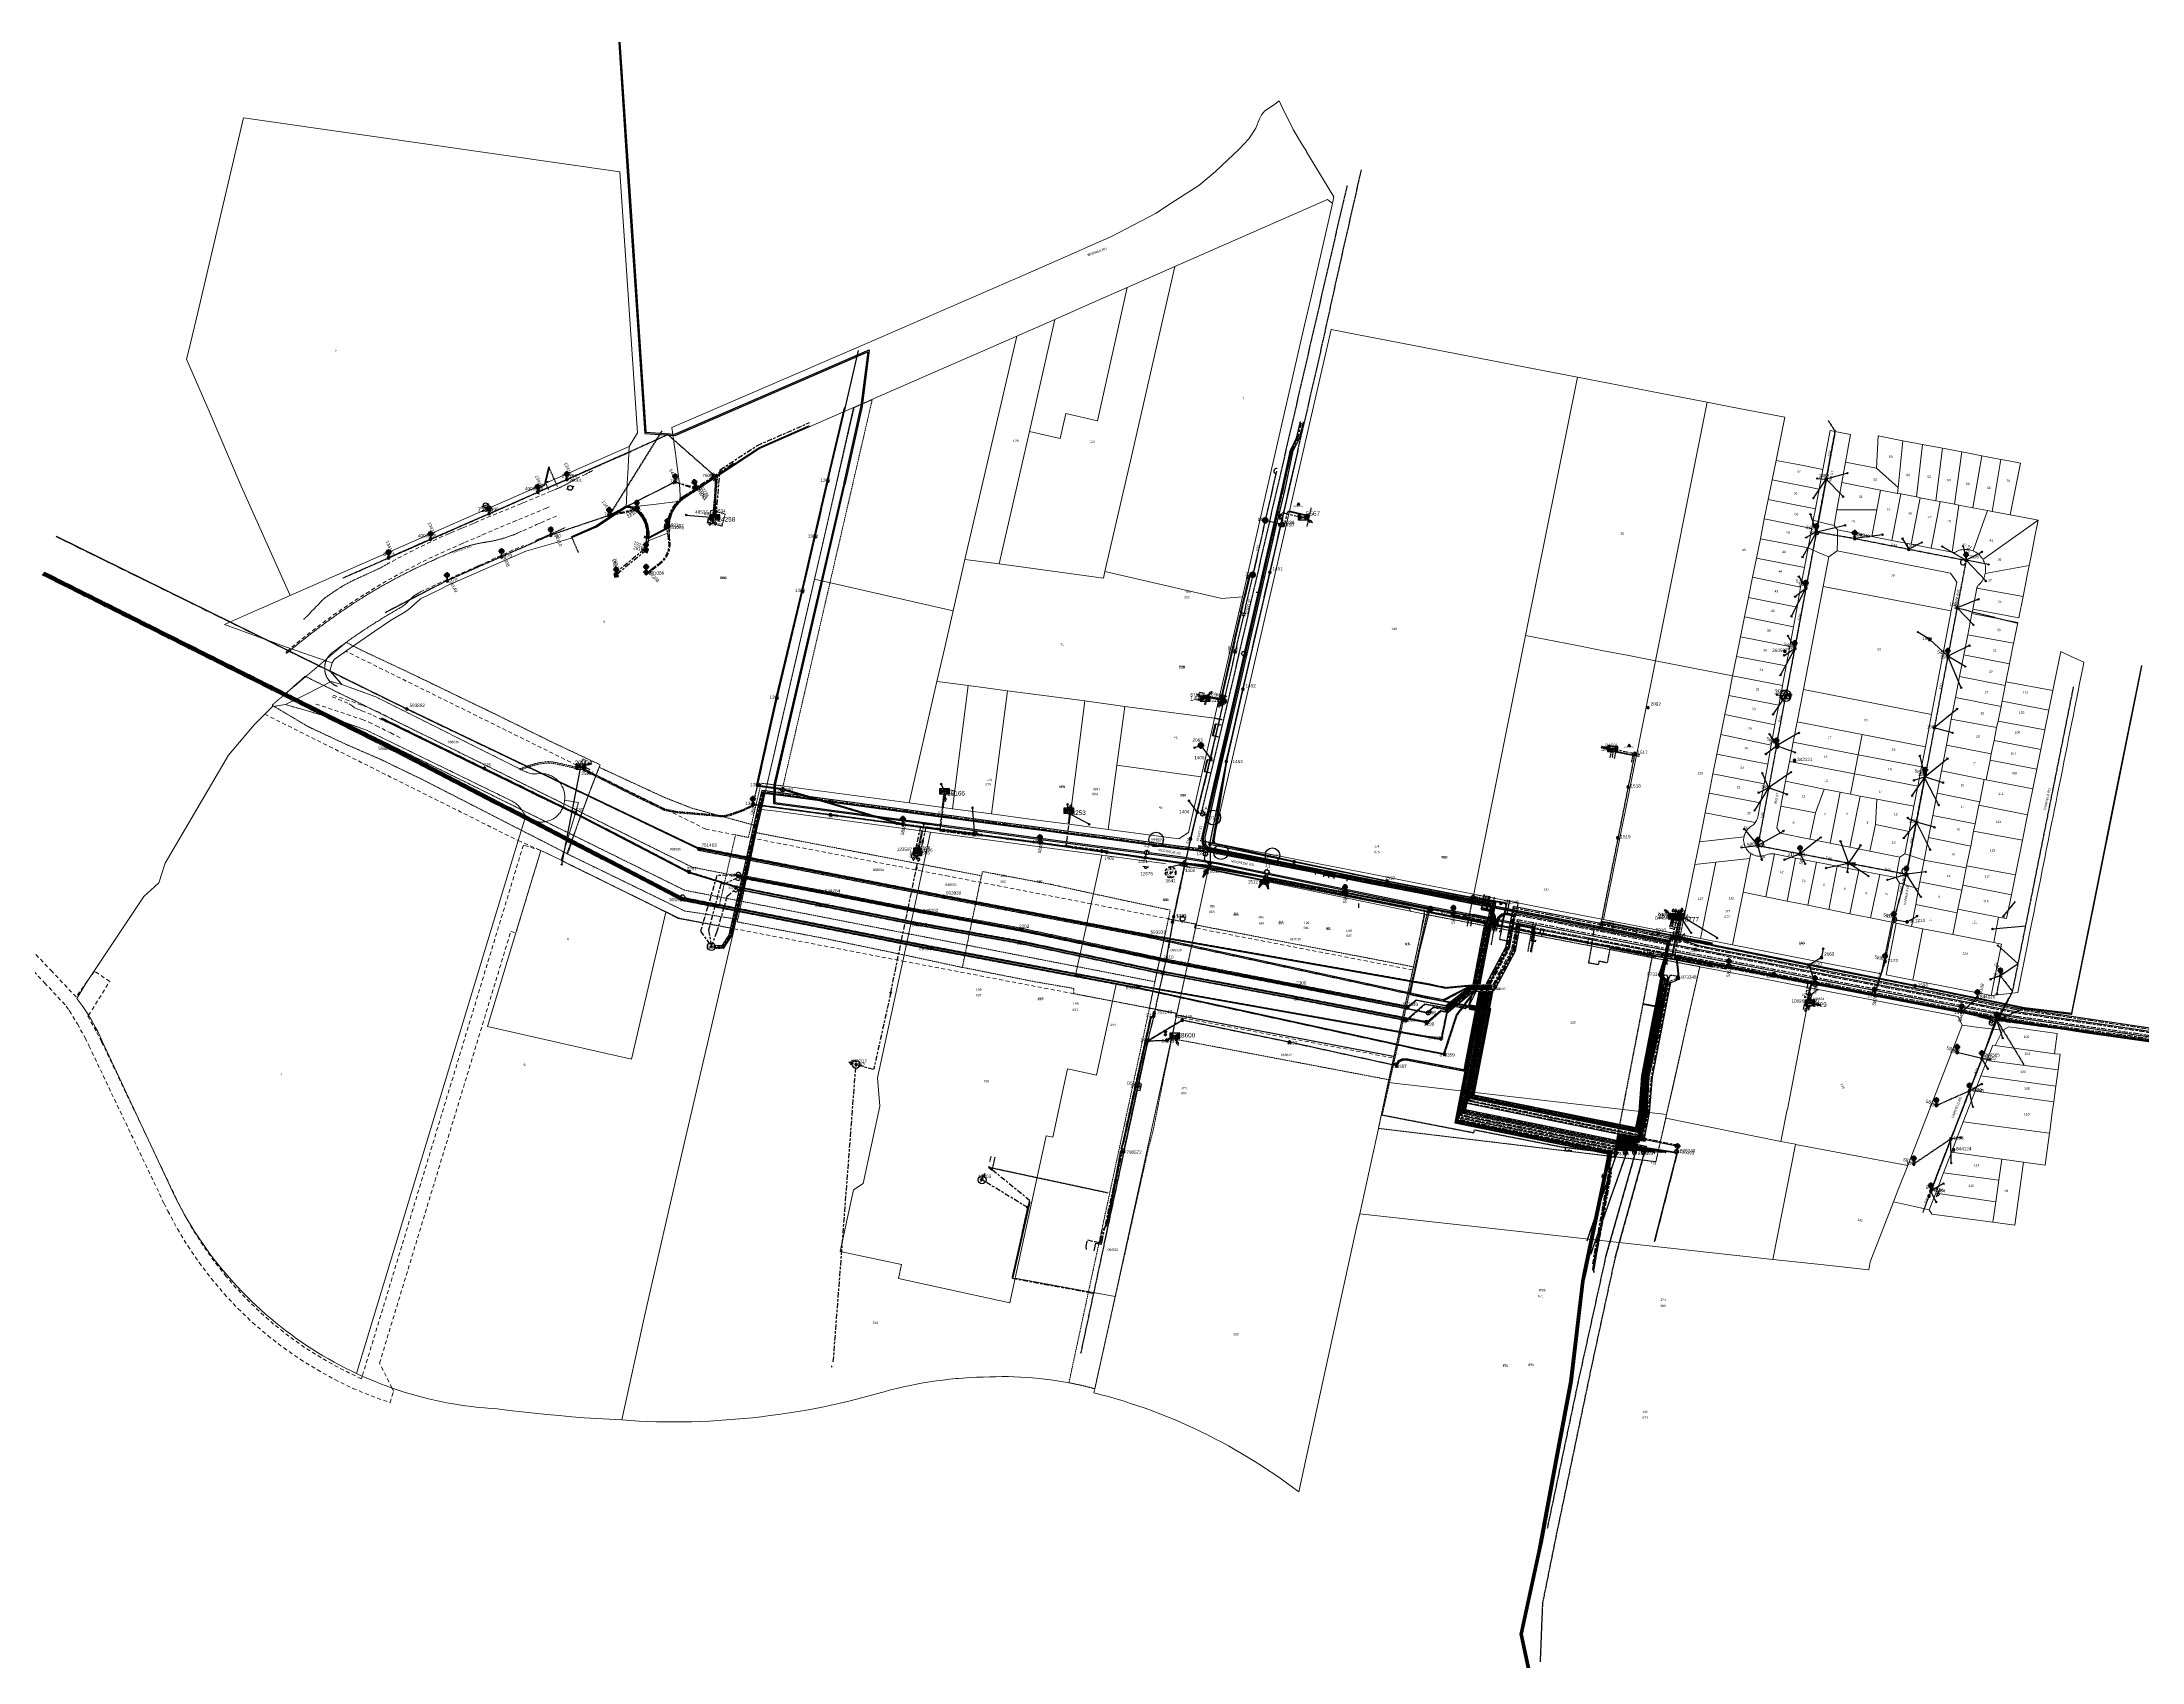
# Model space of a CAD drawing. Header units: metres. Extents: x 309024 to 312074, y 6251331 to 6253790.
# Drawn here: x 309880 to 311483, y 6252058 to 6253294 of the extents above; entities that cross this region are included whole.
import ezdxf
from ezdxf.enums import TextEntityAlignment as Align

# ---------------------------------------------------------------- set-up
doc = ezdxf.new("R2010")
doc.units = ezdxf.units.M
for name, pattern in [('Cable Exist OH', [1, 1, 0]), ('Cable Exist UG', [8.2, 4, -1.2, 1.8, -1.2]), ('Dash', [5, 3, -2]), ('DASHED', [0.75, 0.5, -0.25]), ('HIDDEN', [0.375, 0.25, -0.125]), ('HIDDEN2', [0.1875, 0.125, -0.0625])]:
    doc.linetypes.add(name, pattern=pattern)
doc.layers.get('0').update_dxf_attribs({"color": 6})
for name, color, linetype in [('_User_SP_SL_Exist', 7, 'Continuous'), ('Duct_SP_EXT', 7, 'Continuous'), ('Equip_HV_EXT', 7, 'Continuous'), ('Equip_LV_EXT', 7, 'Continuous'), ('Equip_SL_EXT', 7, 'Continuous'), ('Equip_SP_HV_EXT', 7, 'Continuous'), ('Equip_SP_LV_EXT', 7, 'Continuous'), ('Equip_SP_SL_EXT', 7, 'Continuous'), ('Equip_SP_SL_NEW', 2, 'Continuous'), ('Equip_TR_EXT', 7, 'Continuous'), ('Mains_HV_EXT', 7, 'Continuous'), ('Mains_LV_EXT', 7, 'Continuous'), ('Mains_SL_EXT', 7, 'Continuous'), ('Mains_TR_EXT', 7, 'Continuous'), ('NOTES_SL_EXT', 7, 'Continuous'), ('OH_Details_SP_MISC', 7, 'Continuous'), ('Services_SP_EXT', 7, 'Continuous'), ('SP_HV_EXT', 1, 'Continuous'), ('Sub_SP_EXT', 7, 'Continuous'), ('Sub_SP_TR_HV_LV_EXT', 7, 'Continuous'), ('Sub_TR_EXT', 7, 'Continuous'), ('SupportsOH_SP_MISC', 7, 'Continuous'), ('SupportsOH_SP_TR_HV_LV_SL_EXT', 7, 'Continuous'), ('SupportsUG_SP_LV_EXT', 7, 'Continuous'), ('SupportsUG_SP_LV_SL_EXT', 7, 'Continuous'), ('Trench_SP_EXT', 7, 'Continuous')]:
    doc.layers.add(name, color=color, linetype=linetype)
for name, color, linetype, lineweight in [('Cadastre Buildings_SP_EXT', 9, 'Continuous', 5), ('Cadastre Developer_SP_EXT', 9, 'Continuous', 5), ('Cadastre Easements_SP_EXT', 9, 'Continuous', 5), ('Cadastre Land Parcels_SP_EXT', 9, 'Continuous', 5), ('Cadastre Other Property_SP_EXT', 9, 'HIDDEN', 5), ('Cadastre Road Names_SP_HV_LV_SL_EXT', 9, 'Continuous', 5), ('Cadastre Roads_SP_EXT', 9, 'Continuous', 5)]:
    doc.layers.add(name, color=color, linetype=linetype, lineweight=lineweight)
doc.layers.add('UNKNOWN_FEATURES', color=1, linetype='DASHED', plot=False)
doc.layers.get('0').freeze()
doc.styles.add('COLUMN_LABEL', font='arial.ttf')
doc.styles.add('HVSW_LABEL', font='arial.ttf')
doc.styles.add('iecARIAL', font='arial.ttf', dxfattribs={"height": 2})
doc.styles.add('iecISOCP', font='isocp.shx')
doc.styles.add('iecNAME', font='times.ttf')
doc.styles.add('IESYMBOL1', font='isocp.shx')
doc.styles.add('POLE_LABEL', font='arial.ttf')
doc.styles.add('SL_LABEL', font='arial.ttf')
doc.styles.add('SLCP_LABEL', font='arial.ttf', dxfattribs={"height": 3.5})
doc.styles.get("Standard").update_dxf_attribs({"font": 'arial.ttf'})
doc.styles.add('SWITCH_LABEL', font='arial.ttf', dxfattribs={"height": 2.5})
doc.linetypes.add('Cable E OH', pattern='A,9.4,["E",Standard,S=1.7,R=0,X=0,Y=-1],0', length=9.4)
doc.linetypes.add('Cable E UG', pattern='A,6,-0.5,["E",Standard,S=1.7,R=0,X=0.5,Y=-1],-2.9', length=9.4)
doc.linetypes.add('Cable P UG', pattern='A,6,-0.5,["P",Standard,S=1.7,R=0,X=0.5,Y=-1],-2.9', length=9.4)

# ---------------------------------------------------------------- blocks, each defined once
blk = doc.blocks.new('SUB_PADMOUNT_EXT')
for points in [[(0, 0), (-3.84, 1.92), (-3.84, -1.92)], [(0, 0), (3.84, 1.92), (3.84, -1.92)]]:
    blk.add_hatch(color=256).paths.add_polyline_path(points)
for p, q in [((3.84, 1.92), (-3.84, -1.92)), ((-3.84, 1.92), (3.84, -1.92))]:
    blk.add_line(p, q)
blk.add_lwpolyline([(-3.84, -1.92), (3.84, -1.92), (3.84, 1.92), (-3.84, 1.92)], close=True)
for tag, height, flags, p in [('STREET_CODE', 0.2, 9, (1.5, 0)), ('ASSET_NUM', 3.5, 8, (2, 2)), ('CONSTRUCTED_VOLTAGE', 0.2, 9, (1.5, -0.2)), ('OPERATING_VOLTAGE', 0.2, 9, (1.5, -0.6)), ('ORIENTATION', 0.2, 9, (1.5, -0.8)), ('OWNED_BY', 0.2, 9, (1.5, -1)), ('OPERATED_BY', 0.2, 9, (1.5, -1.2)), ('SECONDARY_VOLTAGE', 0.2, 9, (1.5, -1.6)), ('STATE', 0.2, 9, (1.5, -1.8)), ('SUBSTATION_TYPE', 0.2, 9, (1.5, -2.2)), ('STREETNAME', 0.2, 9, (1.5, -3)), ('SUBURB', 0.2, 9, (1.5, -3.2)), ('Z', 0.2, 1, (1.5, -3.6)), ('NO_PHASES', 0.2, 9, (1.5, -0.4)), ('MAINTAINED_BY', 0.2, 9, (1.5, -1.4)), ('PARENT', 0.2, 9, (1.5, -2)), ('USAGE', 0.2, 9, (1.5, -2.4)), ('LEGEND', 0.2, 9, (1.5, -2.6)), ('LOCATION', 0.2, 9, (1.5, -2.8)), ('NOTES', 0.2, 9, (1.5, -3.4))]:
    blk.add_attdef(tag, text='', height=height, dxfattribs=dict(flags=flags)).set_placement(p, align=Align.MIDDLE_LEFT)
blk = doc.blocks.new('HV_CUSTOMER_EXT')
blk.add_wipeout([(-0.2, 3), (-0.6, 3), (-0.9, 2.9), (-1.3, 2.7), (-1.6, 2.5), (-1.9, 2.3), (-2.2, 2.1), (-2.4, 1.8), (-2.6, 1.5), (-2.8, 1.1), (-2.9, 0.7), (-3, 0.4), (-3, 0), (-3, -0.4), (-2.9, -0.7), (-2.8, -1.1), (-2.6, -1.5), (-2.4, -1.8), (-2.2, -2.1), (-1.9, -2.3), (-1.6, -2.5), (-1.3, -2.7), (-0.9, -2.9), (-0.6, -3), (-0.2, -3), (0.2, -3), (0.6, -3), (0.9, -2.9), (1.3, -2.7), (1.6, -2.5), (1.9, -2.3), (2.2, -2.1), (2.4, -1.8), (2.6, -1.5), (2.8, -1.1), (2.9, -0.7), (3, -0.4), (3, 0), (3, 0.4), (2.9, 0.7), (2.8, 1.1), (2.6, 1.5), (2.4, 1.8), (2.2, 2.1), (1.9, 2.3), (1.6, 2.5), (1.3, 2.7), (0.9, 2.9), (0.6, 3), (0.2, 3)])
blk.add_circle((0, 0), 3.01)
at = {"insert": (-1.1, 1), "char_height": 2, "width": 2.704, "attachment_point": 1, "style": 'iecISOCP'}
blk.add_mtext('HC', dxfattribs=at)
for tag, height, flags, p in [('STREET_CODE', 0.2, 9, (1.5, 0)), ('ASSET_NUM', 2.5, 8, (2, 2)), ('CONSTRUCTED_VOLTAGE', 0.2, 9, (1.5, -0.2)), ('NO_PHASES', 0.2, 9, (1.5, -0.4)), ('OPERATING_VOLTAGE', 0.2, 9, (1.5, -0.6)), ('ORIENTATION', 0.2, 9, (1.5, -0.8)), ('OWNED_BY', 0.2, 9, (1.5, -1)), ('OPERATED_BY', 0.2, 9, (1.5, -1.2)), ('MAINTAINED_BY', 0.2, 9, (1.5, -1.4)), ('SECONDARY_VOLTAGE', 0.2, 9, (1.5, -1.6)), ('STATE', 0.2, 9, (1.5, -1.8)), ('PARENT', 0.2, 9, (1.5, -2)), ('SUBSTATION_TYPE', 0.2, 9, (1.5, -2.2)), ('USAGE', 0.2, 9, (1.5, -2.4)), ('LEGEND', 0.2, 9, (1.5, -2.6)), ('LOCATION', 0.2, 9, (1.5, -2.8)), ('STREETNAME', 0.2, 9, (1.5, -3)), ('SUBURB', 0.2, 9, (1.5, -3.2)), ('NOTES', 0.2, 9, (1.5, -3.4)), ('Z', 0.2, 1, (1.5, -3.6))]:
    blk.add_attdef(tag, text='', height=height, dxfattribs=dict(flags=flags)).set_placement(p, align=Align.MIDDLE_LEFT)
blk = doc.blocks.new('SUB_POLE_EXT')
blk.add_wipeout([(0, 4.2), (0.4, 4.2), (0.8, 4.1), (1.2, 4), (1.6, 3.9), (2, 3.7), (2.3, 3.5), (2.7, 3.3), (3, 3), (3.3, 2.7), (3.5, 2.3), (3.8, 1.9), (3.9, 1.6), (4, 1.2), (4.2, 0.6), (4.2, 0), (4.2, -0.6), (4.1, -1.1), (3.9, -1.6), (3.6, -2.2), (3.2, -2.7), (3, -3), (2.7, -3.3), (2.4, -3.5), (2, -3.7), (1.6, -3.9), (1.3, -4), (0.8, -4.1), (0.4, -4.2), (0, -4.2), (-0.4, -4.2), (-0.8, -4.1), (-1.2, -4), (-1.6, -3.9), (-2, -3.7), (-2.4, -3.5), (-2.7, -3.3), (-3, -3), (-3.2, -2.7), (-3.5, -2.3), (-3.7, -2), (-3.9, -1.6), (-4, -1.2), (-4.2, -0.8), (-4.2, -0.1), (-4.2, 0.4), (-4.1, 0.8), (-4, 1.3), (-3.9, 1.6), (-3.7, 2), (-3.5, 2.4), (-3.3, 2.7), (-3, 3), (-2.7, 3.3), (-2.3, 3.5), (-2, 3.7), (-1.6, 3.9), (-1.2, 4), (-0.8, 4.2), (-0.4, 4.2)])
blk.add_line((2.2, 0.5), (2.2, 0.5, 0))
blk.add_lwpolyline([(-4.2, 0, 1), (4.2, 0, 1)], format="xyb", close=True)
blk.add_lwpolyline([(2.1, 0.5), (0, 4.2), (-3.7, -2.1), (3.7, -2.1)], close=True)
for tag, height, flags, p in [('STREET_CODE', 0.2, 9, (1.5, 0)), ('ASSET_NUM', 3.5, 8, (2, 2)), ('CONSTRUCTED_VOLTAGE', 0.2, 9, (1.5, -0.2)), ('NO_PHASES', 0.2, 9, (1.5, -0.4)), ('OPERATING_VOLTAGE', 0.2, 9, (1.5, -0.6)), ('OPERATED_BY', 0.2, 9, (1.5, -0.8)), ('MAINTAINED_BY', 0.2, 9, (1.5, -1)), ('ORIENTATION', 0.2, 9, (1.5, -1.2)), ('OWNED_BY', 0.2, 9, (1.5, -1.4)), ('SECONDARY_VOLTAGE', 0.2, 9, (1.5, -1.6)), ('STATE', 0.2, 9, (1.5, -1.8)), ('SUBSTATION_TYPE', 0.2, 9, (1.5, -2)), ('USAGE', 0.2, 9, (1.5, -2.2)), ('LEGEND', 0.2, 9, (1.5, -2.4)), ('LOCATION', 0.2, 9, (1.5, -2.6)), ('STREETNAME', 0.2, 9, (1.5, -2.8)), ('SUBURB', 0.2, 9, (1.5, -3)), ('NOTES', 0.2, 9, (1.5, -3.2)), ('Z', 0.2, 1, (1.5, -3.4))]:
    blk.add_attdef(tag, text='', height=height, dxfattribs=dict(flags=flags)).set_placement(p, align=Align.MIDDLE_LEFT)
blk = doc.blocks.new('COLUMN_EXT')
blk.add_hatch(color=256).paths.add_polyline_path([(-1.5, 1.5), (-1.5, -1.5), (1.5, -1.5), (1.5, 1.5)])
blk.add_lwpolyline([(-1.5, -1.5), (1.5, -1.5), (1.5, 1.5), (-1.5, 1.5)], close=True)
for tag, height, style, flags, p in [('STRUCTURE_PLANT_NUMBER', 0.2, 'POLE_LABEL', 9, (1.8, 0)), ('ASSET_NUM', 2.5, 'COLUMN_LABEL', 8, (2, 2)), ('STREET_CODE', 0.2, 'COLUMN_LABEL', 9, (1.8, -0.2))]:
    blk.add_attdef(tag, text='', height=height, dxfattribs=dict(style=style, flags=flags)).set_placement(p, align=Align.MIDDLE_LEFT)
at = {"flags": 9}
for tag, p in [('COLUMN_TYPE', (1.8, -0.4)), ('OWNED_BY', (1.8, -0.6)), ('STATE', (1.8, -0.8)), ('USAGE', (1.8, -1)), ('LEGEND', (1.8, -1.2)), ('LOCATION', (1.8, -1.4)), ('STREETNAME', (1.8, -1.6)), ('SUBURB', (1.8, -1.8)), ('NOTES', (1.8, -2))]:
    blk.add_attdef(tag, text='', height=0.2, dxfattribs=at).set_placement(p, align=Align.MIDDLE_LEFT)
at = {"flags": 1}
blk.add_attdef('Z', (1.8, -2.4), '', height=0.2, dxfattribs=at)
blk = doc.blocks.new('PILLAR_EXT')
blk.add_hatch(color=256).paths.add_polyline_path([(-2.475, 0.99), (-2.475, -0.99), (2.475, -0.99), (2.475, 0.99)])
blk.add_lwpolyline([(-2.475, -0.99), (2.475, -0.99), (2.475, 0.99), (-2.475, 0.99)], close=True)
for tag, p, flags in [('OWNED_BY', (0, -0.2), 9), ('STATE', (0, -0.4), 9), ('SUPPORT_TYPE', (0, -0.6), 9), ('STREETNAME', (0, -1.8), 9), ('SUBURB', (0, -2), 1), ('USAGE', (0, -0.8), 9), ('LEGEND', (0, -1), 9), ('LOCATION', (0, -1.2), 9), ('NOTES', (0, -1.4), 9), ('PARENT', (0, -1.6), 9)]:
    blk.add_attdef(tag, p, '', height=0.2, dxfattribs=dict(flags=flags))
at = {"style": 'iecARIAL', "flags": 8}
blk.add_attdef('ASSET_NUM', (1.5, 3.5), '', height=2.5, dxfattribs=at)
blk = doc.blocks.new('LV_OH_LINKS_CLOSED_EXT')
for p, q in [((-0.2, 5), (-0.2, 3)), ((0.2, 5), (0.2, 3))]:
    blk.add_line(p, q)
blk.add_lwpolyline([(0, 3, 1), (0, 5, 1)], format="xyb", close=True)
at = {"flags": 1}
blk.add_attdef('Z', (0, 0), '', height=0.2, dxfattribs=at)
at = {"flags": 9}
for tag, p in [('ACTUAL_STATUS', (0, 0)), ('CONSTRUCTED_VOLTAGE', (0, -0.2)), ('NO_PHASES', (0, -0.4)), ('OPERATING_VOLTAGE', (0, -0.6)), ('ORIENTATION', (0, -0.8)), ('OWNED_BY', (0, -1)), ('STATE', (0, -1.2)), ('SWITCH_TYPE', (0, -1.4)), ('USAGE', (0, -1.6)), ('NOTES', (0, -1.8))]:
    blk.add_attdef(tag, text='', height=0.2, dxfattribs=at).set_placement(p, align=Align.MIDDLE_LEFT)
blk = doc.blocks.new('LV_OH_LINKS_OPEN_EXT')
for p, q in [((-0.2, 5), (-0.2, 5.5)), ((-0.2, 3), (-0.2, 2.5)), ((0.2, 5), (0.2, 5.5)), ((0.2, 3), (0.2, 2.5))]:
    blk.add_line(p, q)
blk.add_lwpolyline([(0, 3, 1), (0, 5, 1)], format="xyb", close=True)
at = {"flags": 1}
blk.add_attdef('Z', (0, 0), '', height=0.2, dxfattribs=at)
at = {"flags": 9}
for tag, p in [('ACTUAL_STATUS', (0, 0)), ('CONSTRUCTED_VOLTAGE', (0, -0.2)), ('NO_PHASES', (0, -0.4)), ('OPERATING_VOLTAGE', (0, -0.6)), ('ORIENTATION', (0, -0.8)), ('OWNED_BY', (0, -1)), ('STATE', (0, -1.2)), ('SWITCH_TYPE', (0, -1.4)), ('USAGE', (0, -1.6)), ('LEGEND', (0, -1.8)), ('NOTES', (0, -2))]:
    blk.add_attdef(tag, text='', height=0.2, dxfattribs=at).set_placement(p, align=Align.MIDDLE_LEFT)
blk = doc.blocks.new('LV_OH_LINKS_DISTFUSE_EXT')
for p, q in [((0, 0), (0.96, 0)), ((3.84, 0), (4.8, 0))]:
    blk.add_line(p, q)
blk.add_lwpolyline([(3.84, -1.2), (3.84, 1.2), (0.96, -1.2), (0.96, 1.2)], close=True)
at = {"flags": 9}
for tag, p in [('ACTUAL_STATUS', (0, 0)), ('CONSTRUCTED_VOLTAGE', (0, -0.2)), ('OPERATING_VOLTAGE', (0, -0.6)), ('ORIENTATION', (0, -0.8)), ('OWNED_BY', (0, -1)), ('STATE', (0, -1.2)), ('SWITCH_TYPE', (0, -1.4)), ('NO_PHASES', (0, -0.4)), ('USAGE', (0, -1.6)), ('NOTES', (0, -1.8))]:
    blk.add_attdef(tag, text='', height=0.2, dxfattribs=at).set_placement(p, align=Align.MIDDLE_LEFT)
at = {"flags": 1}
blk.add_attdef('Z', (0, 0), '', height=0.2, dxfattribs=at)
blk = doc.blocks.new('SL_LANTERN_EXT')
at = {"lineweight": 40}
for p, q in [((-2.3, 4.2), (2.2, 4.2)), ((-1.5, 5.7), (-1.1, 5.3)), ((-1.5, 2.8), (-1.1, 3.2)), ((0, 2), (0, 6.5)), ((0, 0), (0, 2.7)), ((1.5, 5.7), (1.1, 5.3)), ((1.5, 2.8), (1.1, 3.2))]:
    blk.add_line(p, q, dxfattribs=at)
blk.add_circle((0, 4.2), 1.5, dxfattribs=at)
at = {"style": 'iecARIAL', "flags": 8}
blk.add_attdef('ASSET_NUM', (1.5, 1.5), '', height=2.5, dxfattribs=at)
for tag, p, height, flags in [('CONSTRUCTED_VOLTAGE', (1, -0.7), 0.2, 9), ('CONTROL_TYPE', (1, -0.9), 0.2, 9), ('LANTERN_PURPOSE', (1, -1.1), 0.2, 9), ('LANTERN_TYPE', (1, -1.3), 0.2, 9), ('NO_PHASES', (1, -1.5), 0.2, 9), ('OPERATING_VOLTAGE', (1, -1.7), 0.2, 9), ('ORIENTATION', (1, -1.9), 0.2, 9), ('OWNED_BY', (1, -2.1), 0.2, 9), ('STATE', (1, -2.3), 0.2, 9), ('USAGE', (1, -2.5), 0.2, 9), ('CEXIST', (1, -2.7), 0.2, 9), ('CNEW', (1, -2.9), 0.2, 9), ('CNUMBER', (1, -3.1), 0.2, 9), ('CREMOVE', (1, -3.3), 0.2, 9), ('CREPLACE', (1, -3.5), 0.2, 9), ('LKINGHEIGHT', (1, -3.7), 0.2, 9), ('LBRACKET', (1, -3.9), 0.2, 9), ('LBRACKETVOCAB', (1, -4.1), 0.2, 9), ('LCATEGORY', (1, -4.3), 0.2, 9), ('LCHARGE1', (1, -4.5), 0.2, 9), ('LCHARGE1PERCENT', (1, -4.7), 0.2, 9), ('LCHARGE2', (1, -4.9), 0.2, 9), ('LCHARGE2PERCENT', (1, -5.1), 0.2, 9), ('LCHARGE3', (1, -5.3), 0.2, 9), ('LCHARGE3PERCENT', (1, -5.5), 0.2, 9), ('LEXIST', (1, -5.7), 0.2, 9), ('LLAMP', (1, -5.9), 0.2, 9), ('LLAMPVOCAB', (1, -6.1), 0.2, 9), ('LMAST', (1, -6.3), 0.2, 9), ('LMASTVOCAB', (1, -6.5), 0.2, 9), ('LNEW', (1, -6.7), 0.2, 9), ('LANTNUMBER', (1, -6.9), 0.2, 9), ('LOUTREACH', (1, -7.3), 0.2, 9), ('LOUTREACHVOCAB', (1, -7.5), 0.2, 9), ('LRATECODE', (1, -7.7), 0.2, 9), ('LREMOVE', (1, -7.9), 0.2, 9), ('LREPLACE', (1, -8.1), 0.2, 9), ('LTYPE', (1, -8.3), 0.2, 9), ('LTYPEVOCAB', (1, -8.5), 0.2, 9), ('LEGEND', (1, -8.7), 0.2, 9), ('LOCATION', (1, -8.9), 0.2, 9), ('NOTES', (1, -9.1), 0.2, 9), ('STREETNAME', (1, -9.3), 0.2, 9), ('SUBURB', (1, -9.5), 0.2, 1), ('LNUMBER', (2.2, -3.3), 2.5, 8)]:
    blk.add_attdef(tag, p, '', height=height, dxfattribs=dict(flags=flags))
blk = doc.blocks.new('SL_NIGHTWATCH_EXT')
at = {"lineweight": 40}
h = blk.add_hatch(color=256, dxfattribs=at)
h.paths.add_polyline_path([(0.4, 2, 0.098491), (-0.4, 2), (-0.2, 1, -0.098491), (0.2, 1)])
h.paths.add_polyline_path([(0.6, 0.8, -0.098491), (0.8, 0.6), (1.7, 1.1, 0.098491), (1.1, 1.7)])
h.paths.add_polyline_path([(1, 0.2, -0.098491), (1, -0.2), (2, -0.4, 0.098491), (2, 0.4)])
h.paths.add_polyline_path([(0.8, -0.6, -0.098491), (0.6, -0.8), (1.1, -1.7, 0.098491), (1.7, -1.1)])
h.paths.add_polyline_path([(-0.2, -1), (-0.4, -2, 0.098491), (0.4, -2), (0.2, -1, -0.098491)])
h.paths.add_polyline_path([(-0.8, -0.6), (-1.7, -1.1, 0.098491), (-1.1, -1.7), (-0.6, -0.8, -0.098491)])
h.paths.add_polyline_path([(-1, 0.2), (-2, 0.4, 0.098491), (-2, -0.4), (-1, -0.2, -0.098491)])
h.paths.add_polyline_path([(-1.1, 1.7, 0.098491), (-1.7, 1.1), (-0.8, 0.6, -0.098491), (-0.6, 0.8)])
for p, q in [((-1.2, 1.6), (-1.2, 1.6, 0)), ((-1.1, 1.6), (-1.1, 1.6, 0)), ((1.1, 1.6), (1.1, 1.6, 0)), ((-0.9, -0.6), (-0.9, -0.6, 0)), ((0.8, -0.6), (0.8, -0.6, 0)), ((1.1, -1.6), (1.1, -1.6, 0)), ((2, -0.4), (2, -0.4, 0))]:
    blk.add_line(p, q, dxfattribs=at)
for points in [[(-1, 0.2, 0.098491), (-1, -0.2), (-2, -0.4, -0.098491), (-2, 0.4)], [(-0.6, 0.8, 0.098491), (-0.8, 0.6), (-1.7, 1.1, -0.098491), (-1.1, 1.7)], [(-0.2, 1, -0.098491), (0.2, 1), (0.4, 2, 0.098491), (-0.4, 2)], [(0.8, 0.6), (1.7, 1.1, 0.098491), (1.1, 1.7), (0.6, 0.8, -0.098491)], [(1, -0.2), (2, -0.4, 0.098491), (2, 0.4), (1, 0.2, -0.098491)], [(-0.8, -0.6, 0.098491), (-0.6, -0.8), (-1.1, -1.7, -0.098491), (-1.7, -1.1)], [(0.2, -1), (0.4, -2, -0.098491), (-0.4, -2), (-0.2, -1, 0.098491)], [(0.6, -0.8), (1.1, -1.7, 0.098491), (1.7, -1.1), (0.8, -0.6, -0.098491)]]:
    blk.add_lwpolyline(points, format="xyb", close=True, dxfattribs=at)
blk.add_circle((0, 0), 1, dxfattribs=at)
blk = doc.blocks.new('CCP_EXT')
blk.add_wipeout([(0, 0.6), (0.6, 0), (0, -0.6), (-0.6, 0)])
blk.add_lwpolyline([(-0.6, 0), (0, 0.6), (0.6, 0), (0, -0.6), (-0.6, 0)])
at = {"flags": 1}
blk.add_attdef('Z', (0, 0), '', height=0.2, dxfattribs=at)
at = {"flags": 9}
for tag, p in [('CCP_TYPE', (0, 0)), ('CONSTRUCTED_VOLTAGE', (0, -0.2)), ('NO_PHASES', (0, -0.4)), ('OPERATING_VOLTAGE', (0, -0.6)), ('ORIENTATION', (0, -0.8)), ('OWNED_BY', (0, -1)), ('USAGE', (0, -1.2)), ('LEGEND', (0, -1.4)), ('LIFE_SUPPORT', (0, -1.6)), ('STATE', (0, -1.8)), ('NOTES', (0, -2))]:
    blk.add_attdef(tag, text='', height=0.2, dxfattribs=at).set_placement(p, align=Align.MIDDLE_LEFT)
blk = doc.blocks.new('POLE_EXT')
blk.add_hatch(color=256).paths.add_polyline_path([(-1, 0, 1), (1, 0, 1)])
blk.add_lwpolyline([(-1, 0, 1), (1, 0, 1)], format="xyb", close=True)
for tag, height, flags, p in [('pNumber', 2.5, 8, (-17.8, 2.1)), ('OWNED_BY', 0.2, 9, (1.4, -0.4)), ('PARENT', 0.2, 9, (1.4, -0.6)), ('SPECIAL_USE', 0.2, 9, (1.4, -0.8)), ('STATE', 0.2, 9, (1.4, -1)), ('USAGE', 0.2, 9, (1.4, -1.2)), ('cLV', 0.2, 9, (1.4, -1.4)), ('hDepth', 0.2, 9, (1.4, -1.6)), ('hDia', 0.2, 9, (1.4, -1.8)), ('cHV', 0.2, 9, (1.4, -2)), ('LBRACKET', 0.2, 9, (1.4, -2.2)), ('LExisting', 0.2, 9, (1.4, -2.4)), ('LANTNUMBER', 0.2, 9, (1.4, -2.6)), ('LOther', 0.2, 9, (1.4, -2.8)), ('LRemove', 0.2, 9, (1.4, -3)), ('LEGEND', 0.2, 9, (1.4, -3.2)), ('cLinedev', 0.2, 9, (1.4, -3.4)), ('LOCATION', 0.2, 9, (1.4, -3.6)), ('pExisting', 0.2, 9, (1.4, -3.8)), ('PFNUMBER', 0.2, 9, (1.4, -4)), ('NEWPFNUMBER', 0.2, 9, (1.4, -4.2)), ('pFooting', 0.2, 9, (1.4, -4.4)), ('pNew', 0.2, 9, (1.4, -4.6)), ('pRelocate', 0.2, 9, (1.4, -5)), ('pRemove', 0.2, 9, (1.4, -5.2)), ('pReplace', 0.2, 9, (1.4, -5.4)), ('pStay', 0.2, 9, (1.4, -5.6)), ('pType', 0.2, 9, (1.4, -5.8)), ('cspan', 0.2, 9, (1.4, -6)), ('STREETNAME', 0.2, 9, (1.4, -6.2)), ('SUBURB', 0.2, 9, (1.4, -6.4)), ('NOTES', 0.2, 9, (1.4, -6.6)), ('MAINTAINED_BY', 0.2, 9, (1.4, -6.8)), ('OPERATED_BY', 0.2, 9, (1.4, -7))]:
    blk.add_attdef(tag, text='', height=height, dxfattribs=dict(flags=flags)).set_placement(p, align=Align.MIDDLE_LEFT)
at = {"style": 'POLE_LABEL'}
for tag, height, flags, p in [('STRUCTURE_PLANT_NUMBER', 0.2, 9, (1.4, 0)), ('ASSET_NUM', 2.5, 8, (2, 2)), ('STREET_CODE', 0.2, 9, (1.4, -0.2))]:
    blk.add_attdef(tag, text='', height=height, dxfattribs=dict(at, flags=flags)).set_placement(p, align=Align.MIDDLE_LEFT)
at = {"flags": 1}
blk.add_attdef('Z', (1.4, -7.3), '', height=0.2, dxfattribs=at)
blk = doc.blocks.new('HV_STJ_EXT')
h = blk.add_hatch(color=256)
edge = h.paths.add_edge_path()
edge.add_ellipse((-0.6, 0.1), major_axis=(0.226, 0.226), ratio=1, start_angle=45, end_angle=135)
edge.add_line((-0.9, 0.1), (-0.9, -0.1))
edge.add_ellipse((-0.6, -0.1), major_axis=(0.226, 0.226), ratio=1, start_angle=135, end_angle=225)
edge.add_line((-0.6, -0.5), (0.6, -0.5))
edge.add_ellipse((0.6, -0.1), major_axis=(-0.226, 0.226), ratio=1, start_angle=135, end_angle=225)
edge.add_line((0.9, -0.1), (0.9, 0.1))
edge.add_ellipse((0.6, 0.1), major_axis=(-0.226, 0.226), ratio=1, start_angle=225, end_angle=315)
edge.add_line((0.6, 0.5), (-0.6, 0.5))
blk.add_lwpolyline([(-0.9, 0.1), (-0.9, -0.1, 0.414214), (-0.6, -0.5), (0.6, -0.5, 0.414214), (0.9, -0.1), (0.9, 0.1, 0.414214), (0.6, 0.5), (-0.6, 0.5, 0.414214)], format="xyb", close=True)
for tag, flags, p in [('ORIENTATION', 9, (1.5, 0)), ('USAGE', 9, (1.5, -0.2)), ('LEGEND', 9, (1.5, -0.4)), ('NOTES', 9, (1.5, -0.6)), ('Z', 1, (1.5, -0.8))]:
    blk.add_attdef(tag, text='', height=0.2, dxfattribs=dict(flags=flags)).set_placement(p, align=Align.MIDDLE_LEFT)
blk = doc.blocks.new('WARNING_FEATURE_EXT')
h = blk.add_hatch(color=2)
h.dxf.hatch_style = 1
h.paths.add_polyline_path([(0, 2), (-1, 0), (1, 0)])
at = {"color": 18, "true_color": 0x000000}
blk.add_lwpolyline([(-1, 0), (0, 2), (1, 0)], close=True, dxfattribs=at)
at = {"color": 18, "true_color": 0x000000, "insert": (0, 0.9), "char_height": 1.5, "attachment_point": 5, "line_spacing_factor": 1.5, "style": 'iecNAME'}
blk.add_mtext_dynamic_manual_height_columns('!', width=1.5, gutter_width=4, heights=[0], dxfattribs=at)
at = {"color": 2, "flags": 1}
for tag, p in [('STATE', (1.2, 2)), ('HAZMAT_ID', (1.2, 0.7))]:
    blk.add_attdef(tag, p, '', height=0.8, dxfattribs=at)
at = {"color": 2}
blk.add_attdef('WARNING_TYPE', text='', height=1, dxfattribs=at).set_placement((-4.1, -1.2), (4.9, -1.2), align=Align.ALIGNED)
at = {"color": 2, "flags": 1}
blk.add_attdef('WARNING_DESC', text='', height=0.8, dxfattribs=at).set_placement((1.2, -0.6), align=Align.MIDDLE_CENTER)
blk = doc.blocks.new('LV_UG_DFUSE_CLOSED_EXT')
for points in [[(1, 0), (0, 0)], [(5, -0.7), (2.2, 0.7)], [(5, 0.7), (2.2, -0.7)], [(6.2, 0), (7.2, 0)]]:
    blk.add_lwpolyline(points)
for centre in [(1.8, 0), (5.4, 0)]:
    blk.add_circle(centre, 0.8)
at = {"flags": 1}
blk.add_attdef('Z', (0, 0), '', height=0.2, dxfattribs=at)
at = {"flags": 9}
for tag, p in [('ACTUAL_STATUS', (0, 0)), ('CONSTRUCTED_VOLTAGE', (0, -0.2)), ('NO_PHASES', (0, -0.4)), ('OPERATING_VOLTAGE', (0, -0.6)), ('ORIENTATION', (0, -0.8)), ('STATE', (0, -1)), ('SWITCH_TYPE', (0, -1.2)), ('USAGE', (0, -1.4)), ('NOTES', (0, -1.6))]:
    blk.add_attdef(tag, text='', height=0.2, dxfattribs=at).set_placement(p, align=Align.MIDDLE_LEFT)
blk = doc.blocks.new('LV_UG_LINKS_CLOSED_EXT')
blk.add_wipeout([(-1.1, 1.1), (-1.2, 0.9), (-1.3, 0.8), (-1.4, 0.6), (-1.4, 0.4), (-1.5, 0.2), (-1.5, 0), (-1.5, -0.1), (-1.5, -0.3), (-1.4, -0.5), (-1.3, -0.7), (-1.2, -0.8), (-1.1, -1), (-1, -1.1), (-0.8, -1.2), (-0.7, -1.3), (-0.5, -1.4), (-0.3, -1.5), (-0.1, -1.5), (0, -1.5), (0.2, -1.5), (0.4, -1.4), (0.6, -1.4), (0.8, -1.3), (0.9, -1.2), (1.1, -1.1), (1.2, -0.9), (1.3, -0.8), (1.4, -0.6), (1.4, -0.4), (1.5, -0.2), (1.5, 0), (1.5, 0.1), (1.5, 0.3), (1.4, 0.5), (1.3, 0.7), (1.2, 0.8), (1.1, 1), (1, 1.1), (0.8, 1.2), (0.7, 1.3), (0.5, 1.4), (0.3, 1.5), (0.1, 1.5), (0, 1.5), (-0.2, 1.5), (-0.4, 1.4), (-0.6, 1.4), (-0.8, 1.3), (-0.9, 1.2)])
for p, q in [((-0.2, -1.5), (-0.2, 1.5)), ((0.2, -1.5), (0.2, 1.5))]:
    blk.add_line(p, q)
blk.add_circle((0, 0), 1.5)
at = {"flags": 1}
blk.add_attdef('Z', (0, 0), '', height=0.2, dxfattribs=at)
at = {"flags": 9}
for tag, p in [('ACTUAL_STATUS', (0, 0)), ('CONSTRUCTED_VOLTAGE', (0, -0.2)), ('NO_PHASES', (0, -0.4)), ('OPERATING_VOLTAGE', (0, -0.6)), ('ORIENTATION', (0, -0.8)), ('STATE', (0, -1)), ('SWITCH_TYPE', (0, -1.2)), ('USAGE', (0, -1.4)), ('NOTES', (0, -1.6))]:
    blk.add_attdef(tag, text='', height=0.2, dxfattribs=at).set_placement(p, align=Align.MIDDLE_LEFT)
blk = doc.blocks.new('HV_ABS_CLOSED_EXT')
blk.add_line((-3, 6.9), (3, 6.9))
blk.add_circle((0, 6.9), 1.8)
at = {"flags": 1}
blk.add_attdef('Z', (0, 0), '', height=0.2, dxfattribs=at)
at = {"style": 'HVSW_LABEL'}
for tag, height, flags, p in [('ASSET_NUM', 3.5, 8, (2, 2)), ('STREET_CODE', 0.2, 9, (0, -0.2))]:
    blk.add_attdef(tag, text='', height=height, dxfattribs=dict(at, flags=flags)).set_placement(p, align=Align.MIDDLE_LEFT)
at = {"flags": 9}
for tag, p in [('ACTUAL_STATUS', (0, -0.4)), ('CONSTRUCTED_VOLTAGE', (0, -0.6)), ('NO_PHASES', (0, -0.8)), ('OPERATING_VOLTAGE', (0, -1)), ('ORIENTATION', (0, -1.2)), ('OWNED_BY', (0, -1.4)), ('STATE', (0, -1.6)), ('SWITCH_TYPE', (0, -1.8)), ('USAGE', (0, -2)), ('LEGEND', (0, -2.2)), ('LOCATION', (0, -2.4)), ('STREETNAME', (0, -2.6)), ('SUBURB', (0, -2.8)), ('NOTES', (0, -3))]:
    blk.add_attdef(tag, text='', height=0.2, dxfattribs=at).set_placement(p, align=Align.MIDDLE_LEFT)
blk = doc.blocks.new('SWG_HOLEC_SU_NO_EXT')
blk.add_line((1.8, -2), (5.8, -2))
for points in [[(1, 0), (0, 0)], [(6.6, 0), (7.6, 0)]]:
    blk.add_lwpolyline(points)
for points in [[(1.8, -0.8, 1), (1.8, 0.8, 1)], [(5.8, -0.8, 1), (5.8, 0.8, 1)]]:
    blk.add_lwpolyline(points, format="xyb", close=True)
at = {"insert": (5.3, -3.6), "char_height": 1.4, "width": 3.886, "attachment_point": 1, "rotation": 180}
blk.add_mtext('{\\fArial|b0|i0|c0|p34;N/O}', dxfattribs=at)
at = {"style": 'SWITCH_LABEL', "flags": 8}
blk.add_attdef('ASSET_NUM', text='', height=2.5, rotation=179.9544, dxfattribs=at).set_placement((-2.4, 0), align=Align.MIDDLE_LEFT)
at = {"flags": 1}
blk.add_attdef('Z', (0, 0), '', height=0.2, dxfattribs=at)
at = {"style": 'SWITCH_LABEL', "flags": 9}
blk.add_attdef('STREET_CODE', text='', height=0.2, dxfattribs=at).set_placement((0, -0.2), align=Align.MIDDLE_LEFT)
at = {"flags": 9}
for tag, p in [('ACTUAL_STATUS', (0, -0.4)), ('CONSTRUCTED_VOLTAGE', (0, -0.6)), ('NO_PHASES', (0, -0.8)), ('OPERATING_VOLTAGE', (0, -1)), ('ORIENTATION', (0, -1.2)), ('OWNED_BY', (0, -1.4)), ('PARENT', (0, -1.6)), ('STATE', (0, -1.8)), ('SWITCH_TYPE', (0, -2)), ('USAGE', (0, -2.2)), ('LOCATION', (0, -2.4)), ('STREETNAME', (0, -2.6)), ('SUBURB', (0, -2.8)), ('NOTES', (0, -3))]:
    blk.add_attdef(tag, text='', height=0.2, dxfattribs=at).set_placement(p, align=Align.MIDDLE_LEFT)
blk = doc.blocks.new('*U143')
blk.add_line((1.1, 6.6), (-3.7, 6.6))
blk.add_lwpolyline([(0.2, 6.6, 0.414214), (-1.3, 8, 0.414214), (-2.7, 6.6)], format="xyb")
for tag, height, flags, p in [('STREET_CODE', 0.2, 9, (1.5, 0)), ('ASSET_NUM', 2.5, 8, (2, 2)), ('ACTUAL_STATUS', 0.2, 9, (1.5, -0.2)), ('CONSTRUCTED_VOLTAGE', 0.2, 9, (1.5, -0.4)), ('NO_PHASES', 0.2, 9, (1.5, -0.6)), ('OPERATING_VOLTAGE', 0.2, 9, (1.5, -0.8)), ('ORIENTATION', 0.2, 9, (1.5, -1)), ('OWNED_BY', 0.2, 9, (1.5, -1.2)), ('OPERATED_BY', 0.2, 9, (1.5, -1.4)), ('MAINTAINED_BY', 0.2, 9, (1.5, -1.6)), ('STATE', 0.2, 9, (1.5, -1.8)), ('SWITCH_TYPE', 0.2, 9, (1.5, -2)), ('USAGE', 0.2, 9, (1.5, -2.2)), ('LEGEND', 0.2, 9, (1.5, -2.4)), ('LOCATION', 0.2, 9, (1.5, -2.6)), ('STREETNAME', 0.2, 9, (1.5, -2.8)), ('SUBURB', 0.2, 9, (1.5, -3)), ('NOTES', 0.2, 9, (1.5, -3.2)), ('LABEL_ALIGNMENT', 0.2, 9, (1.5, -3.4)), ('Z', 0.2, 1, (1.5, -3.6))]:
    blk.add_attdef(tag, text='', height=height, dxfattribs=dict(flags=flags)).set_placement(p, align=Align.MIDDLE_LEFT)
blk = doc.blocks.new('HV_ABS_OPEN_EXT')
for p, q in [((-3, 6.9), (-1.8, 6.9)), ((1.8, 6.9), (3, 6.9))]:
    blk.add_line(p, q)
blk.add_circle((0, 6.9), 1.8)
for tag, height, flags, p in [('STREET_CODE', 0.2, 9, (1.5, 0)), ('ASSET_NUM', 2.5, 8, (2, 2)), ('ACTUAL_STATUS', 0.2, 9, (1.5, -0.2)), ('CONSTRUCTED_VOLTAGE', 0.2, 9, (1.5, -0.4)), ('NO_PHASES', 0.2, 9, (1.5, -0.6)), ('OPERATING_VOLTAGE', 0.2, 9, (1.5, -0.8)), ('ORIENTATION', 0.2, 9, (1.5, -1)), ('OWNED_BY', 0.2, 9, (1.5, -1.2)), ('STATE', 0.2, 9, (1.5, -1.4)), ('SWITCH_TYPE', 0.2, 9, (1.5, -1.6)), ('USAGE', 0.2, 9, (1.5, -1.8)), ('LEGEND', 0.2, 9, (1.5, -2)), ('LOCATION', 0.2, 9, (1.5, -2.2)), ('STREETNAME', 0.2, 9, (1.5, -2.4)), ('SUBURB', 0.2, 9, (1.5, -2.6)), ('NOTES', 0.2, 9, (1.5, -2.8)), ('MAINTAINED_BY', 0.2, 9, (1.5, -3)), ('OPERATED_BY', 0.2, 9, (1.5, -3.2)), ('LABEL_ALIGNMENT', 0.2, 9, (1.5, -3.4)), ('Z', 0.2, 1, (1.5, -3.6))]:
    blk.add_attdef(tag, text='', height=height, dxfattribs=dict(flags=flags)).set_placement(p, align=Align.MIDDLE_LEFT)
blk = doc.blocks.new('SWG_HOLEC_SU_EXT')
blk.add_line((1.8, -2), (5.8, -2))
for points in [[(1, 0), (0, 0)], [(6.6, 0), (7.6, 0)]]:
    blk.add_lwpolyline(points)
for points in [[(1.8, -0.8, 1), (1.8, 0.8, 1)], [(5.8, -0.8, 1), (5.8, 0.8, 1)]]:
    blk.add_lwpolyline(points, format="xyb", close=True)
at = {"style": 'SWITCH_LABEL', "flags": 8}
blk.add_attdef('ASSET_NUM', text='', height=2.5, rotation=179.9544, dxfattribs=at).set_placement((-2.4, 0), align=Align.MIDDLE_LEFT)
at = {"flags": 1}
blk.add_attdef('Z', (0, 0), '', height=0.2, dxfattribs=at)
at = {"style": 'SWITCH_LABEL', "flags": 9}
blk.add_attdef('STREET_CODE', text='', height=0.2, dxfattribs=at).set_placement((0, -0.2), align=Align.MIDDLE_LEFT)
at = {"flags": 9}
for tag, p in [('ACTUAL_STATUS', (0, -0.4)), ('CONSTRUCTED_VOLTAGE', (0, -0.6)), ('NO_PHASES', (0, -0.8)), ('OPERATING_VOLTAGE', (0, -1)), ('ORIENTATION', (0, -1.2)), ('OWNED_BY', (0, -1.4)), ('PARENT', (0, -1.6)), ('STATE', (0, -1.8)), ('SWITCH_TYPE', (0, -2)), ('USAGE', (0, -2.2)), ('LOCATION', (0, -2.4)), ('STREETNAME', (0, -2.6)), ('SUBURB', (0, -2.8)), ('NOTES', (0, -3))]:
    blk.add_attdef(tag, text='', height=0.2, dxfattribs=at).set_placement(p, align=Align.MIDDLE_LEFT)
blk = doc.blocks.new('HV_DOF_CLOSED_EXT')
for p, q in [((0, 7.9), (0, 6.94)), ((0, 4.06), (0, 3.1))]:
    blk.add_line(p, q)
blk.add_lwpolyline([(-1.2, 4.06), (1.2, 4.06), (-1.2, 6.94), (1.2, 6.94)], close=True)
for tag, height, flags, p in [('STREET_CODE', 0.2, 9, (1.5, 0)), ('ASSET_NUM', 2.5, 8, (2, 2)), ('ACTUAL_STATUS', 0.2, 9, (1.5, -0.2)), ('CONSTRUCTED_VOLTAGE', 0.2, 9, (1.5, -0.4)), ('OPERATING_VOLTAGE', 0.2, 9, (1.5, -0.8)), ('ORIENTATION', 0.2, 9, (1.5, -1)), ('OWNED_BY', 0.2, 9, (1.5, -1.2)), ('OPERATED_BY', 0.2, 9, (1.5, -1.4)), ('STATE', 0.2, 9, (1.5, -1.8)), ('SWITCH_TYPE', 0.2, 9, (1.5, -2)), ('STREETNAME', 0.2, 9, (1.5, -2.8)), ('SUBURB', 0.2, 9, (1.5, -3)), ('Z', 0.2, 1, (1.5, -3.6)), ('NO_PHASES', 0.2, 9, (1.5, -0.6)), ('MAINTAINED_BY', 0.2, 9, (1.5, -1.6)), ('USAGE', 0.2, 9, (1.5, -2.2)), ('LEGEND', 0.2, 9, (1.5, -2.4)), ('LOCATION', 0.2, 9, (1.5, -2.6)), ('NOTES', 0.2, 9, (1.5, -3.2)), ('LABEL_ALIGNMENT', 0.2, 9, (1.5, -3.4))]:
    blk.add_attdef(tag, text='', height=height, dxfattribs=dict(flags=flags)).set_placement(p, align=Align.MIDDLE_LEFT)
blk = doc.blocks.new('HV_LOAD_BREAK_EXT')
blk.add_lwpolyline([(-2.4, -2.4), (2.4, -2.4), (2.4, 2.4), (-2.4, 2.4)], close=True)
at = {"insert": (-1.1, 1), "char_height": 2, "width": 2.963, "attachment_point": 1}
blk.add_mtext('{\\Fisocp|c0;LB}', dxfattribs=at)
for tag, height, flags, p in [('STREET_CODE', 0.2, 9, (1.5, 0)), ('ASSET_NUM', 2.5, 8, (2, 2)), ('ACTUAL_STATUS', 0.2, 9, (1.5, -0.2)), ('CONSTRUCTED_VOLTAGE', 0.2, 9, (1.5, -0.4)), ('NO_PHASES', 0.2, 9, (1.5, -0.6)), ('OPERATING_VOLTAGE', 0.2, 9, (1.5, -0.8)), ('ORIENTATION', 0.2, 9, (1.5, -1)), ('OWNED_BY', 0.2, 9, (1.5, -1.2)), ('OPERATED_BY', 0.2, 9, (1.5, -1.4)), ('MAINTAINED_BY', 0.2, 9, (1.5, -1.6)), ('STATE', 0.2, 9, (1.5, -1.8)), ('SWITCH_TYPE', 0.2, 9, (1.5, -2)), ('USAGE', 0.2, 9, (1.5, -2.2)), ('LEGEND', 0.2, 9, (1.5, -2.4)), ('LOCATION', 0.2, 9, (1.5, -2.6)), ('STREETNAME', 0.2, 9, (1.5, -2.8)), ('SUBURB', 0.2, 9, (1.5, -3)), ('NOTES', 0.2, 9, (1.5, -3.2)), ('LABEL_ALIGNMENT', 0.2, 9, (1.5, -3.4)), ('Z', 0.2, 1, (1.5, -3.6))]:
    blk.add_attdef(tag, text='', height=height, dxfattribs=dict(flags=flags)).set_placement(p, align=Align.MIDDLE_LEFT)
blk = doc.blocks.new('HV_USL_CLOSED_EXT')
blk.add_line((2.4, 5.5), (-2.4, 5.5))
blk.add_lwpolyline([(1.4, 5.5, 0.414214), (0, 6.9, 0.414214), (-1.4, 5.5)], format="xyb")
for tag, height, flags, p in [('STREET_CODE', 0.2, 9, (1.5, 0)), ('ASSET_NUM', 2.5, 8, (2, 2)), ('ACTUAL_STATUS', 0.2, 9, (1.5, -0.2)), ('CONSTRUCTED_VOLTAGE', 0.2, 9, (1.5, -0.4)), ('NO_PHASES', 0.2, 9, (1.5, -0.6)), ('OPERATING_VOLTAGE', 0.2, 9, (1.5, -0.8)), ('ORIENTATION', 0.2, 9, (1.5, -1)), ('OWNED_BY', 0.2, 9, (1.5, -1.2)), ('OPERATED_BY', 0.2, 9, (1.5, -1.4)), ('MAINTAINED_BY', 0.2, 9, (1.5, -1.6)), ('STATE', 0.2, 9, (1.5, -1.8)), ('SWITCH_TYPE', 0.2, 9, (1.5, -2)), ('USAGE', 0.2, 9, (1.5, -2.2)), ('LEGEND', 0.2, 9, (1.5, -2.4)), ('LOCATION', 0.2, 9, (1.5, -2.6)), ('STREETNAME', 0.2, 9, (1.5, -2.8)), ('SUBURB', 0.2, 9, (1.5, -3)), ('NOTES', 0.2, 9, (1.5, -3.2)), ('LABEL_ALIGNMENT', 0.2, 9, (1.5, -3.4)), ('Z', 0.2, 1, (1.5, -3.6))]:
    blk.add_attdef(tag, text='', height=height, dxfattribs=dict(flags=flags)).set_placement(p, align=Align.MIDDLE_LEFT)
blk = doc.blocks.new('End Shackle_EXT')
blk.add_wipeout([(0, 0.3), (1.8, 0.3), (1.8, -0.3), (0, -0.3)])
blk.add_line((1.8, -1), (1.8, 1))
at = {"flags": 1}
blk.add_attdef('Z', (0, 0), '', height=0.2, dxfattribs=at)
at = {"flags": 9}
for tag, p in [('CONNECTOR_TYPE', (0, 0)), ('CONSTRUCTED_VOLTAGE', (0, -0.2)), ('NO_PHASES', (0, -0.4)), ('OPERATING_VOLTAGE', (0, -0.6)), ('ORIENTATION', (0, -0.8)), ('OWNED_BY', (0, -1)), ('STATE', (0, -1.2)), ('USAGE', (0, -1.4)), ('NOTES', (0, -1.6))]:
    blk.add_attdef(tag, text='', height=0.2, dxfattribs=at).set_placement(p, align=Align.MIDDLE_LEFT)
blk = doc.blocks.new('SWITCHING_STATION_EXT')
blk.add_hatch(color=256).paths.add_polyline_path([(-3, 3), (-3, -3), (0, 0)])
h = blk.add_hatch(color=256)
h.paths.add_polyline_path([(0, 0), (3, -3), (3, 3)])
h.paths.add_polyline_path([(3.6, -1.1), (4.6, -1.1), (4.6, -0.8), (3.6, -0.8)], flags=9)
h.paths.add_polyline_path([(3.6, -0.9), (4.8, -0.9), (4.8, -0.7), (3.6, -0.7)], flags=9)
h.paths.add_polyline_path([(3.6, -0.8), (4.6, -0.8), (4.6, -0.5), (3.6, -0.5)], flags=9)
h.paths.add_polyline_path([(3.6, -0.6), (4.8, -0.6), (4.8, -0.2), (3.6, -0.2)], flags=9)
h.paths.add_polyline_path([(3.6, -0.3), (5.7, -0.3), (5.7, -0.1), (3.6, -0.1)], flags=9)
for p, q in [((-3, 3), (3, -3)), ((-3, -3), (3, 3)), ((-2.4, 2.3), (-2.4, 2.3, 0)), ((2.3, 2.3), (2.3, 2.3, 0))]:
    blk.add_line(p, q)
blk.add_lwpolyline([(-3, 3), (3, 3), (3, -3), (-3, -3)], close=True)
for tag, height, flags, p in [('STREET_CODE', 0.2, 9, (1.5, 0)), ('ASSET_NUM', 2.5, 8, (3.5, 2)), ('CONSTRUCTED_VOLTAGE', 0.2, 9, (1.5, -0.2)), ('NO_PHASES', 0.2, 9, (1.5, -0.4)), ('OPERATING_VOLTAGE', 0.2, 9, (1.5, -0.6)), ('OPERATED_BY', 0.2, 9, (1.5, -0.8)), ('MAINTAINED_BY', 0.2, 9, (1.5, -1)), ('ORIENTATION', 0.2, 9, (1.5, -1.2)), ('OWNED_BY', 0.2, 9, (1.5, -1.4)), ('STATE', 0.2, 9, (1.5, -1.6)), ('PARENT', 0.2, 9, (1.5, -1.8)), ('USAGE', 0.2, 9, (1.5, -2)), ('LEGEND', 0.2, 9, (1.5, -2.2)), ('LOCATION', 0.2, 9, (1.5, -2.4)), ('SITE_TYPE', 0.2, 9, (1.5, -2.6)), ('STREETNAME', 0.2, 9, (1.5, -2.8)), ('SUBURB', 0.2, 9, (1.5, -3)), ('NOTES', 0.2, 9, (1.5, -3.2)), ('Z', 0.2, 1, (1.5, -3.4))]:
    blk.add_attdef(tag, text='', height=height, dxfattribs=dict(flags=flags)).set_placement(p, align=Align.MIDDLE_LEFT)
blk = doc.blocks.new('SLCP_ZELL_EXT')
blk.add_wipeout([(-0.2, 7.5), (-0.7, 7.5), (-1.2, 7.4), (-1.6, 7.3), (-2.1, 7.2), (-2.5, 7.1), (-3, 6.9), (-3.4, 6.7), (-3.8, 6.5), (-4.2, 6.2), (-4.6, 5.9), (-5, 5.6), (-5.3, 5.3), (-5.6, 5), (-5.9, 4.6), (-6.2, 4.2), (-6.5, 3.8), (-6.7, 3.4), (-6.9, 3), (-7.1, 2.5), (-7.2, 2.1), (-7.3, 1.6), (-7.4, 1.2), (-7.5, 0.7), (-7.5, 0.2), (-7.5, -0.2), (-7.5, -0.7), (-7.4, -1.2), (-7.3, -1.6), (-7.2, -2.1), (-7.1, -2.5), (-6.9, -3), (-6.7, -3.4), (-6.5, -3.8), (-6.2, -4.2), (-5.9, -4.6), (-5.6, -5), (-5.3, -5.3), (-5, -5.6), (-4.6, -5.9), (-4.2, -6.2), (-3.8, -6.5), (-3.4, -6.7), (-3, -6.9), (-2.5, -7.1), (-2.1, -7.2), (-1.6, -7.3), (-1.2, -7.4), (-0.7, -7.5), (-0.2, -7.5), (0.2, -7.5), (0.7, -7.5), (1.2, -7.4), (1.6, -7.3), (2.1, -7.2), (2.5, -7.1), (3, -6.9), (3.4, -6.7), (3.8, -6.5), (4.2, -6.2), (4.6, -5.9), (5, -5.6), (5.3, -5.3), (5.6, -5), (5.9, -4.6), (6.2, -4.2), (6.5, -3.8), (6.7, -3.4), (6.9, -3), (7.1, -2.5), (7.2, -2.1), (7.3, -1.6), (7.4, -1.2), (7.5, -0.7), (7.5, -0.2), (7.5, 0.2), (7.5, 0.7), (7.4, 1.2), (7.3, 1.6), (7.2, 2.1), (7.1, 2.5), (6.9, 3), (6.7, 3.4), (6.5, 3.8), (6.2, 4.2), (5.9, 4.6), (5.6, 5), (5.3, 5.3), (5, 5.6), (4.6, 5.9), (4.2, 6.2), (3.8, 6.5), (3.4, 6.7), (3, 6.9), (2.5, 7.1), (2.1, 7.2), (1.6, 7.3), (1.2, 7.4), (0.7, 7.5), (0.2, 7.5)])
at = {"linetype": 'Dash', "lineweight": 40, "ltscale": 0.7}
for p, q in [((-4.1, 0), (4.1, 0)), ((0, 4.1), (0, -4.1))]:
    blk.add_line(p, q, dxfattribs=at)
blk.add_circle((0, 0), 4.11, dxfattribs=at)
at = {"lineweight": 40, "style": 'IESYMBOL1'}
for s, p in [('P', (-1.6, 0)), ('Z', (1.7, 0)), ('60', (-1.6, -3.3))]:
    blk.add_text(s, height=2, dxfattribs=at).set_placement(p, align=Align.BOTTOM_CENTER)
at = {"flags": 1}
blk.add_attdef('Z', (0, 0), '', height=0.2, dxfattribs=at)
at = {"style": 'SLCP_LABEL'}
for tag, height, flags, p in [('ASSET_NUM', 2.5, 8, (2, 2)), ('STREET_CODE', 0.2, 9, (0, -0.2))]:
    blk.add_attdef(tag, text='', height=height, dxfattribs=dict(at, flags=flags)).set_placement(p, align=Align.MIDDLE_LEFT)
at = {"flags": 9}
for tag, p in [('CONSTRUCTED_VOLTAGE', (0, -0.4)), ('CONTROL_TYPE', (0, -0.6)), ('NO_PHASES', (0, -0.8)), ('OPERATING_VOLTAGE', (0, -1)), ('ORIENTATION', (0, -1.2)), ('OWNED_BY', (0, -1.4)), ('USAGE', (0, -1.6)), ('LOCATION', (0, -1.8)), ('STATE', (0, -2)), ('NOTES', (0, -2.2))]:
    blk.add_attdef(tag, text='', height=0.2, dxfattribs=at).set_placement(p, align=Align.MIDDLE_LEFT)
blk = doc.blocks.new('CONNECTOR_NODE_EXT')
h = blk.add_hatch(color=256)
edge = h.paths.add_edge_path()
edge.add_arc((0, 0), 0.5, 0, 360)
blk.add_circle((0, 0), 0.5)
at = {"flags": 1}
blk.add_attdef('Z', (0, 0), '', height=0.2, dxfattribs=at)
at = {"flags": 9}
for tag, p in [('CONNECTOR_TYPE', (0, 0)), ('CONSTRUCTED_VOLTAGE', (0, -0.2)), ('NO_PHASES', (0, -0.4)), ('OPERATING_VOLTAGE', (0, -0.6)), ('ORIENTATION', (0, -0.8)), ('SUBTYPE', (0, -1)), ('USAGE', (0, -1.2)), ('NOTES', (0, -1.4))]:
    blk.add_attdef(tag, text='', height=0.2, dxfattribs=at).set_placement(p, align=Align.MIDDLE_LEFT)
blk = doc.blocks.new('SL_LANTERN_REPLACE_NEW')
for tag, flags, p in [('LMASTVOCAB', 9, (1.5, -6.4)), ('LNEW', 9, (1.5, -6.6)), ('LOUTREACH', 9, (1.5, -7.2)), ('LOUTREACHVOCAB', 9, (1.5, -7.4)), ('LRATECODE', 9, (1.5, -7.6)), ('LREMOVE', 9, (1.5, -7.8)), ('LREPLACE', 9, (1.5, -8)), ('LTYPE', 9, (1.5, -8.2)), ('LTYPEVOCAB', 9, (1.5, -8.4)), ('LEGEND', 9, (1.5, -8.6)), ('NEW_LKINGHEIGHT', 9, (1.5, -8.8)), ('NEW_LBRACKET', 9, (1.5, -9)), ('NEW_LBRACKETVOCAB', 9, (1.5, -9.2)), ('NEW_LCATEGORY', 9, (1.5, -9.4)), ('NEW_LCHARGE1', 9, (1.5, -9.6)), ('NEW_LCHARGE1PERCENT', 9, (1.5, -9.8)), ('NEW_LCHARGE2', 9, (1.5, -10)), ('NEW_LCHARGE2PERCENT', 9, (1.5, -10.2)), ('NEW_LCHARGE3', 9, (1.5, -10.4)), ('NEW_LCHARGE3PERCENT', 9, (1.5, -10.6)), ('NEW_LLAMP', 9, (1.5, -10.8)), ('NEW_LLAMPVOCAB', 9, (1.5, -11)), ('NEW_LMAST', 9, (1.5, -11.2)), ('NEW_LMASTVOCAB', 9, (1.5, -11.4)), ('NEW_LOUTREACH', 9, (1.5, -11.6)), ('NEW_LOUTREACHVOCAB', 9, (1.5, -11.8)), ('NEW_LRATECODE', 9, (1.5, -12)), ('NEW_LTYPE', 9, (1.5, -12.2)), ('NEW_LTYPEVOCAB', 9, (1.5, -12.4)), ('SUBURB', 9, (1.5, -12.6)), ('STREETNAME', 9, (1.5, -12.8)), ('LOCATION', 9, (1.5, -13)), ('NOTES', 9, (1.5, -13.2)), ('Z', 1, (1.5, -13.4))]:
    blk.add_attdef(tag, text='', height=0.2, dxfattribs=dict(flags=flags)).set_placement(p, align=Align.MIDDLE_LEFT)
at = {"flags": 9}
blk.add_attdef('LANTNUMBER', (1.5, -6.9), '', height=0.2, dxfattribs=at)
blk.add_wipeout([(0, 6.5), (1.5, 5.7), (2.2, 4.2), (1.5, 2.8), (0, 1.9), (-1.5, 2.8), (-2.3, 4.2), (-1.5, 5.7)])
for p, q in [((-2.3, 4.2), (-1.5, 4.2)), ((-1.5, 5.7), (-1.1, 5.3)), ((-1.5, 2.8), (-1.1, 3.2)), ((0, 2.7), (0, 6.5)), ((0, 0), (0, 2.7)), ((0, 0), (0, 0)), ((1.5, 5.7), (1.1, 5.3)), ((1.5, 2.8), (1.1, 3.2)), ((1.5, 4.2), (2.2, 4.2))]:
    blk.add_line(p, q)
blk.add_circle((0, 4.2), 1.5)
for tag, height, flags, p in [('STREET_CODE', 0.2, 9, (1.5, 0)), ('ASSET_NUM', 2.5, 8, (2, 2)), ('CONSTRUCTED_VOLTAGE', 0.2, 9, (1.5, -0.2)), ('CONTROL_TYPE', 0.2, 9, (1.5, -0.4)), ('LANTERN_PURPOSE', 0.2, 9, (1.5, -0.6)), ('LANTERN_TYPE', 0.2, 9, (1.5, -0.8)), ('NO_PHASES', 0.2, 9, (1.5, -1)), ('OPERATING_VOLTAGE', 0.2, 9, (1.5, -1.2)), ('ORIENTATION', 0.2, 9, (1.5, -1.4)), ('OWNED_BY', 0.2, 9, (1.5, -1.6)), ('OPERATED_BY', 0.2, 9, (1.5, -1.8)), ('MAINTAINED_BY', 0.2, 9, (1.5, -2)), ('STATE', 0.2, 9, (1.5, -2.2)), ('USAGE', 0.2, 9, (1.5, -2.4)), ('CEXIST', 0.2, 9, (1.5, -2.6)), ('CNEW', 0.2, 9, (1.5, -2.8)), ('CNUMBER', 0.2, 9, (1.5, -3)), ('CREMOVE', 0.2, 9, (1.5, -3.2)), ('CREPLACE', 0.2, 9, (1.5, -3.4)), ('LKINGHEIGHT', 0.2, 9, (1.5, -3.6)), ('LBRACKET', 0.2, 9, (1.5, -3.8)), ('LBRACKETVOCAB', 0.2, 9, (1.5, -4)), ('LCATEGORY', 0.2, 9, (1.5, -4.2)), ('LCHARGE1', 0.2, 9, (1.5, -4.4)), ('LCHARGE1PERCENT', 0.2, 9, (1.5, -4.6)), ('LCHARGE2', 0.2, 9, (1.5, -4.8)), ('LCHARGE2PERCENT', 0.2, 9, (1.5, -5)), ('LCHARGE3', 0.2, 9, (1.5, -5.2)), ('LCHARGE3PERCENT', 0.2, 9, (1.5, -5.4)), ('LEXIST', 0.2, 9, (1.5, -5.6)), ('LLAMP', 0.2, 9, (1.5, -5.8)), ('LLAMPVOCAB', 0.2, 9, (1.5, -6)), ('LMAST', 0.2, 9, (1.5, -6.2)), ('LNUMBER', 2.5, 8, (1.5, -1.4))]:
    blk.add_attdef(tag, text='', height=height, dxfattribs=dict(flags=flags)).set_placement(p, align=Align.MIDDLE_LEFT)
blk = doc.blocks.new('SL_LANTERN_NEW')
at = {"flags": 9}
for tag, p in [('LNEW', (0, -6.4)), ('LANTNUMBER', (0, -6.6)), ('LOUTREACH', (0, -7)), ('LOUTREACHVOCAB', (0, -7.2)), ('LRATECODE', (0, -7.4)), ('LREMOVE', (0, -7.6)), ('LREPLACE', (0, -7.8)), ('LTYPE', (0, -8)), ('LTYPEVOCAB', (0, -8.2)), ('LEGEND', (0, -8.4)), ('SUBURB', (0, -8.6)), ('STREETNAME', (0, -8.8)), ('LOCATION', (0, -9)), ('NOTES', (0, -9.2)), ('MAINTAINED_BY', (0, -9.9))]:
    blk.add_attdef(tag, text='', height=0.2, dxfattribs=at).set_placement(p, align=Align.MIDDLE_LEFT)
blk.add_attdef('OPERATED_BY', (0, -9.6), '', height=0.2, dxfattribs=at)
blk.add_wipeout([(0, 6.5), (1.5, 5.7), (2.2, 4.2), (1.5, 2.8), (0, 1.9), (-1.5, 2.8), (-2.3, 4.2), (-1.5, 5.7)])
for p, q in [((-2.3, 4.2), (-1.5, 4.2)), ((-1.5, 5.7), (-1.1, 5.3)), ((-1.5, 2.8), (-1.1, 3.2)), ((0, 5.7), (0, 6.5)), ((0, 0), (0, 2.7)), ((0, 0), (0, 0)), ((1.5, 5.7), (1.1, 5.3)), ((1.5, 2.8), (1.1, 3.2)), ((1.5, 4.2), (2.2, 4.2))]:
    blk.add_line(p, q)
blk.add_circle((0, 4.2), 1.5)
at = {"flags": 1}
blk.add_attdef('Z', (0, 0), '', height=0.2, dxfattribs=at)
at = {"style": 'SL_LABEL'}
for tag, height, flags, p in [('ASSET_NUM', 2.5, 8, (2, 2)), ('STREET_CODE', 0.2, 9, (0, -0.2))]:
    blk.add_attdef(tag, text='', height=height, dxfattribs=dict(at, flags=flags)).set_placement(p, align=Align.MIDDLE_LEFT)
for tag, height, flags, p in [('CONSTRUCTED_VOLTAGE', 0.2, 9, (0, -0.4)), ('CONTROL_TYPE', 0.2, 9, (0, -0.6)), ('LANTERN_PURPOSE', 0.2, 9, (0, -0.8)), ('LANTERN_TYPE', 0.2, 9, (0, -1)), ('NO_PHASES', 0.2, 9, (0, -1.2)), ('OPERATING_VOLTAGE', 0.2, 9, (0, -1.4)), ('ORIENTATION', 0.2, 9, (0, -1.6)), ('OWNED_BY', 0.2, 9, (0, -1.8)), ('STATE', 0.2, 9, (0, -2)), ('USAGE', 0.2, 9, (0, -2.2)), ('CEXIST', 0.2, 9, (0, -2.4)), ('CNEW', 0.2, 9, (0, -2.6)), ('CNUMBER', 0.2, 9, (0, -2.8)), ('CREMOVE', 0.2, 9, (0, -3)), ('CREPLACE', 0.2, 9, (0, -3.2)), ('LKINGHEIGHT', 0.2, 9, (0, -3.4)), ('LBRACKET', 0.2, 9, (0, -3.6)), ('LBRACKETVOCAB', 0.2, 9, (0, -3.8)), ('LCATEGORY', 0.2, 9, (0, -4)), ('LCHARGE1', 0.2, 9, (0, -4.2)), ('LCHARGE1PERCENT', 0.2, 9, (0, -4.4)), ('LCHARGE2', 0.2, 9, (0, -4.6)), ('LCHARGE2PERCENT', 0.2, 9, (0, -4.8)), ('LCHARGE3', 0.2, 9, (0, -5)), ('LCHARGE3PERCENT', 0.2, 9, (0, -5.2)), ('LEXIST', 0.2, 9, (0, -5.4)), ('LLAMP', 0.2, 9, (0, -5.6)), ('LLAMPVOCAB', 0.2, 9, (0, -5.8)), ('LMAST', 0.2, 9, (0, -6)), ('LMASTVOCAB', 0.2, 9, (0, -6.2)), ('LNUMBER', 2.5, 8, (1.2, -2.8))]:
    blk.add_attdef(tag, text='', height=height, dxfattribs=dict(flags=flags)).set_placement(p, align=Align.MIDDLE_LEFT)
blk = doc.blocks.new('SL_FLOOD_EXT')
at = {"lineweight": 40}
blk.add_hatch(color=256, dxfattribs=at).paths.add_polyline_path([(-1.8, 3.8), (0, 0), (1.8, 3.8)])
for p in [(-0.8, 3.7), (0, 3.7), (0.8, 3.7)]:
    blk.add_line(p, (0, 8.1), dxfattribs=at)
blk.add_lwpolyline([(-1.8, 3.8), (0, 0), (1.8, 3.8)], close=True, dxfattribs=at)
for tag, height, flags, p in [('LNUMBER', 0.2, 9, (1.5, 0)), ('ASSET_NUM', 2.5, 8, (2, 2)), ('CONSTRUCTED_VOLTAGE', 0.2, 9, (1.5, -0.2)), ('CONTROL_TYPE', 0.2, 9, (1.5, -0.4)), ('LANTERN_PURPOSE', 0.2, 9, (1.5, -0.6)), ('LANTERN_TYPE', 0.2, 9, (1.5, -0.8)), ('NO_PHASES', 0.2, 9, (1.5, -1)), ('OPERATING_VOLTAGE', 0.2, 9, (1.5, -1.2)), ('ORIENTATION', 0.2, 9, (1.5, -1.4)), ('OWNED_BY', 0.2, 9, (1.5, -1.6)), ('OPERATED_BY', 0.2, 9, (1.5, -1.8)), ('MAINTAINED_BY', 0.2, 9, (1.5, -2)), ('STATE', 0.2, 9, (1.5, -2.2)), ('USAGE', 0.2, 9, (1.5, -2.4)), ('CEXIST', 0.2, 9, (1.5, -2.6)), ('CNEW', 0.2, 9, (1.5, -2.8)), ('CNUMBER', 0.2, 9, (1.5, -3)), ('CREMOVE', 0.2, 9, (1.5, -3.2)), ('CREPLACE', 0.2, 9, (1.5, -3.4)), ('LKINGHEIGHT', 0.2, 9, (1.5, -3.6)), ('LBRACKET', 0.2, 9, (1.5, -3.8)), ('LBRACKETVOCAB', 0.2, 9, (1.5, -4)), ('LCATEGORY', 0.2, 9, (1.5, -4.2)), ('LCHARGE1', 0.2, 9, (1.5, -4.4)), ('LCHARGE1PERCENT', 0.2, 9, (1.5, -4.6)), ('LCHARGE2', 0.2, 9, (1.5, -4.8)), ('LCHARGE2PERCENT', 0.2, 9, (1.5, -5)), ('LCHARGE3', 0.2, 9, (1.5, -5.2)), ('LCHARGE3PERCENT', 0.2, 9, (1.5, -5.4)), ('LEXIST', 0.2, 9, (1.5, -5.6)), ('LLAMP', 0.2, 9, (1.5, -5.8)), ('LLAMPVOCAB', 0.2, 9, (1.5, -6)), ('LMAST', 0.2, 9, (1.5, -6.2)), ('LMASTVOCAB', 0.2, 9, (1.5, -6.4)), ('LNEW', 0.2, 9, (1.5, -6.6)), ('LANTNUMBER', 0.2, 9, (1.5, -6.8)), ('LOUTREACH', 0.2, 9, (1.5, -7)), ('LOUTREACHVOCAB', 0.2, 9, (1.5, -7.2)), ('LRATECODE', 0.2, 9, (1.5, -7.4)), ('LREMOVE', 0.2, 9, (1.5, -7.6)), ('LREPLACE', 0.2, 9, (1.5, -7.8)), ('LTYPE', 0.2, 9, (1.5, -8)), ('LTYPEVOCAB', 0.2, 9, (1.5, -8.2)), ('LEGEND', 0.2, 9, (1.5, -8.4)), ('LOCATION', 0.2, 9, (1.5, -8.6)), ('NOTES', 0.2, 9, (1.5, -8.8)), ('STREETNAME', 0.2, 9, (1.5, -9)), ('SUBURB', 0.2, 9, (1.5, -9.2)), ('Z', 0.2, 1, (1.5, -9.4))]:
    blk.add_attdef(tag, text='', height=height, dxfattribs=dict(flags=flags)).set_placement(p, align=Align.MIDDLE_LEFT)
blk = doc.blocks.new('STAY_EXT')
at = {"linetype": 'Continuous', "ltscale": 0.3}
blk.add_line((0, 0), (-7.2, 0), dxfattribs=at)
blk.add_arc((-5.7, 0), 1.5, 90, 270)

msp = doc.modelspace()

# ---------------------------------------------------------------- linework, layer by layer
at = {"layer": 'Cadastre Developer_SP_EXT', "linetype": 'Dash'}
for points in [[(310300.4, 6252967.1), (310300, 6252966.9), (310299.5, 6252966.6), (310299.1, 6252966.4), (310298.6, 6252966.2), (310298.2, 6252966), (310297.7, 6252965.7), (310297.3, 6252965.5), (310296.8, 6252965.3), (310296.4, 6252965.1), (310295.9, 6252964.8), (310295.5, 6252964.6), (310295, 6252964.3), (310287.3, 6252960.8), (310286.9, 6252960.5), (310286.5, 6252960.2), (310286.1, 6252960), (310285.7, 6252959.7), (310285.2, 6252959.4), (310284.8, 6252959.2), (310284.4, 6252958.9), (310283.9, 6252958.7), (310283.5, 6252958.4), (310283.1, 6252958.2), (310282.6, 6252957.9), (310282.2, 6252957.7), (310281.8, 6252957.5), (310281.3, 6252957.2), (310280.9, 6252957), (310280.5, 6252956.7), (310280, 6252956.5), (310279.6, 6252956.3), (310279.1, 6252956.1), (310278.7, 6252955.8), (310278.3, 6252955.6), (310277.8, 6252955.4), (310277.4, 6252955.2), (310276.9, 6252954.9), (310276.5, 6252954.7), (310276, 6252954.5), (310275.6, 6252954.3), (310275.1, 6252954.1), (310274.7, 6252953.9), (310274.2, 6252953.7), (310273.7, 6252953.5), (310273.3, 6252953.3), (310272.8, 6252953.1), (310272.4, 6252952.9), (310271.9, 6252952.7), (310268.7, 6252951.4), (310264, 6252949.4), (310259.4, 6252947.5), (310254.8, 6252945.6), (310250.2, 6252943.7), (310248.5, 6252943), (310245.6, 6252941.8), (310240.9, 6252939.9), (310236.3, 6252938), (310231.7, 6252936.1), (310227.1, 6252934.2), (310222.4, 6252932.3), (310217.8, 6252930.4), (310213.2, 6252928.5), (310211.4, 6252927.8)], [(310215.7, 6252917.9), (310216.2, 6252918.1), (310220.8, 6252920), (310225.4, 6252922), (310230, 6252923.9), (310234.6, 6252925.8), (310239.3, 6252927.7), (310239.9, 6252928), (310243.9, 6252929.7), (310248.5, 6252931.6), (310253.1, 6252933.5), (310257.7, 6252935.4), (310262.3, 6252937.3), (310265, 6252938.4), (310267, 6252939.3)], [(310243.4, 6252919.7), (310247, 6252921.2), (310251.6, 6252923.2), (310256.1, 6252925.2), (310257.4, 6252925.8), (310260.7, 6252927.2), (310265.3, 6252929.2), (310269.9, 6252931.2), (310274.5, 6252933.2)], [(310066.4, 6252828.6), (310066.9, 6252829), (310070.7, 6252832.2), (310074.5, 6252835.4), (310078.4, 6252838.6), (310082.3, 6252841.7), (310086.3, 6252844.8), (310090.2, 6252847.8), (310094.2, 6252850.8), (310098.3, 6252853.7), (310102.3, 6252856.7), (310106.4, 6252859.5), (310110.5, 6252862.4), (310114.7, 6252865.2), (310118.8, 6252867.9), (310123, 6252870.6), (310127.3, 6252873.3), (310131.5, 6252875.9), (310135.8, 6252878.5), (310140.1, 6252881.1), (310144.4, 6252883.6), (310148.8, 6252886), (310153.1, 6252888.4), (310157.5, 6252890.8), (310161.9, 6252893.1), (310166.4, 6252895.4), (310170.8, 6252897.7), (310175.3, 6252899.9), (310179.8, 6252902), (310184.4, 6252904.1), (310188.9, 6252906.2), (310193.5, 6252908.2), (310198.1, 6252910.2), (310199.2, 6252910.7), (310202.7, 6252912.2), (310207.3, 6252914.1), (310211.9, 6252916), (310216, 6252917.8)], [(310211.7, 6252927.7), (310208.9, 6252926.5), (310204.2, 6252924.6), (310202, 6252923.7), (310199.6, 6252922.8), (310195, 6252920.8), (310193.1, 6252920), (310190.4, 6252918.9), (310185.8, 6252916.9), (310181.2, 6252914.8), (310176.7, 6252912.7), (310172.2, 6252910.5), (310167.7, 6252908.4), (310163.2, 6252906.1), (310158.7, 6252903.9), (310154.3, 6252901.5), (310149.9, 6252899.2), (310145.5, 6252896.8), (310142.4, 6252895)], [(310218.1, 6252912.3), (310218.3, 6252912.4), (310218.8, 6252912.4), (310219.3, 6252912.5), (310219.8, 6252912.6), (310220.3, 6252912.7), (310220.8, 6252912.8), (310221.3, 6252912.9), (310221.8, 6252912.9), (310222.3, 6252913), (310222.8, 6252913.1), (310223.3, 6252913.2), (310223.8, 6252913.3), (310224.3, 6252913.4), (310224.7, 6252913.5), (310225.2, 6252913.6), (310225.7, 6252913.7), (310226.2, 6252913.8), (310226.7, 6252914), (310227.2, 6252914.1), (310227.7, 6252914.2), (310228.2, 6252914.3), (310228.6, 6252914.4), (310229.1, 6252914.6), (310229.6, 6252914.7), (310230.1, 6252914.8), (310230.6, 6252914.9), (310231.1, 6252915.1), (310231.5, 6252915.2), (310232, 6252915.4), (310232.5, 6252915.5), (310233, 6252915.6), (310233.4, 6252915.8), (310233.9, 6252915.9), (310234.4, 6252916.1), (310234.9, 6252916.2), (310235.4, 6252916.4), (310235.8, 6252916.5), (310236.3, 6252916.7), (310236.8, 6252916.9), (310237.2, 6252917), (310237.7, 6252917.2), (310238.2, 6252917.4), (310238.7, 6252917.5), (310239.1, 6252917.7), (310239.6, 6252917.9), (310240.1, 6252918.1), (310240.5, 6252918.3), (310241, 6252918.4), (310241.5, 6252918.6), (310241.9, 6252918.8), (310242.4, 6252919), (310242.8, 6252919.2), (310243.5, 6252919.5)], [(310279.3, 6252923.5), (310278.8, 6252923.3), (310278.4, 6252923.1), (310278, 6252922.9), (310277.5, 6252922.7), (310277.1, 6252922.5), (310276.6, 6252922.3), (310276.2, 6252922.1), (310275.4, 6252921.8), (310275.3, 6252921.7), (310274.3, 6252921.3), (310273.4, 6252920.9), (310272.5, 6252920.5), (310271.6, 6252920.1), (310270.6, 6252919.7), (310269.7, 6252919.3), (310268.8, 6252918.9), (310267.9, 6252918.5), (310266.9, 6252918.1), (310266, 6252917.7), (310265.1, 6252917.3), (310264.2, 6252916.9), (310263.3, 6252916.5), (310262.3, 6252916.1), (310261.4, 6252915.7), (310260.5, 6252915.3), (310259.6, 6252914.9), (310258.6, 6252914.5), (310258.5, 6252914.4), (310257.7, 6252914.1), (310257.3, 6252913.9), (310256.8, 6252913.7)], [(310066.4, 6252828.6), (310066.4, 6252828.6), (310066.4, 6252828.5), (310066.3, 6252828.5), (310066.3, 6252828.4), (310066.3, 6252828.4), (310066.3, 6252828.3), (310066.3, 6252828.3), (310066.3, 6252828.2), (310066.3, 6252828.2), (310066.3, 6252828.1), (310066.3, 6252828.1), (310066.3, 6252828), (310066.3, 6252828), (310066.4, 6252827.9), (310066.4, 6252827.9), (310066.4, 6252827.9), (310066.5, 6252827.8), (310066.5, 6252827.8), (310066.6, 6252827.8), (310066.6, 6252827.8), (310066.7, 6252827.8), (310066.7, 6252827.8), (310066.8, 6252827.8), (310066.8, 6252827.8), (310066.9, 6252827.8), (310066.9, 6252827.8), (310067, 6252827.8), (310067, 6252827.8), (310067.1, 6252827.9), (310067.8, 6252828.5), (310068.5, 6252829.1), (310069.3, 6252829.8), (310070.1, 6252830.4), (310070.8, 6252831), (310071.6, 6252831.7), (310072.4, 6252832.3), (310073.2, 6252832.9), (310073.9, 6252833.6), (310074.7, 6252834.2), (310075.5, 6252834.8), (310076.3, 6252835.5), (310077, 6252836.1), (310077.8, 6252836.7), (310078.6, 6252837.4), (310079.4, 6252838), (310080.2, 6252838.6), (310081, 6252839.2), (310081.7, 6252839.8), (310082.5, 6252840.5), (310083.3, 6252841.1), (310084.1, 6252841.7), (310084.9, 6252842.3), (310085.7, 6252842.9), (310086.5, 6252843.5), (310087.3, 6252844.1), (310088.1, 6252844.7), (310088.9, 6252845.3), (310089.7, 6252845.9), (310090.5, 6252846.5), (310091.3, 6252847.1), (310092.1, 6252847.7), (310092.9, 6252848.3), (310093.7, 6252848.9), (310094.5, 6252849.5), (310095.3, 6252850.1), (310096.1, 6252850.7), (310096.9, 6252851.3), (310097.7, 6252851.9), (310098.5, 6252852.5), (310099.3, 6252853.1), (310100.2, 6252853.6), (310101, 6252854.2), (310101.8, 6252854.8), (310102.6, 6252855.4), (310103.4, 6252856), (310104.2, 6252856.5), (310105.1, 6252857.1), (310105.9, 6252857.7), (310106.7, 6252858.2), (310107.5, 6252858.8), (310108.3, 6252859.4), (310109.2, 6252859.9), (310110, 6252860.5), (310110.8, 6252861.1), (310111.7, 6252861.6), (310112.5, 6252862.2), (310113.3, 6252862.7), (310114.1, 6252863.3), (310115, 6252863.9), (310115.8, 6252864.4), (310116.3, 6252864.7), (310116.6, 6252865), (310117.5, 6252865.5), (310118.3, 6252866.1), (310119.2, 6252866.6), (310120, 6252867.1), (310120.8, 6252867.7), (310121.7, 6252868.2), (310122.5, 6252868.8), (310123.4, 6252869.3), (310124.2, 6252869.8), (310125.1, 6252870.4), (310125.9, 6252870.9), (310126.8, 6252871.4), (310127.6, 6252871.9), (310128.5, 6252872.5), (310129.3, 6252873), (310130.2, 6252873.5), (310131, 6252874), (310131.9, 6252874.5), (310132.8, 6252875), (310133.6, 6252875.6), (310134.5, 6252876.1), (310135.3, 6252876.6), (310136.2, 6252877.1), (310137.1, 6252877.6), (310137.9, 6252878.1), (310138.8, 6252878.6), (310139.7, 6252879.1), (310140.5, 6252879.6), (310141.4, 6252880.1), (310142.3, 6252880.6), (310143.2, 6252881), (310144, 6252881.5), (310144.9, 6252882), (310145.8, 6252882.5), (310146.7, 6252883), (310147.5, 6252883.4), (310148.4, 6252883.9), (310149.3, 6252884.4), (310150.2, 6252884.9), (310151.1, 6252885.3), (310152, 6252885.8), (310152.8, 6252886.3), (310153.7, 6252886.7), (310154.6, 6252887.2), (310155.5, 6252887.6), (310156.4, 6252888.1), (310157.3, 6252888.6), (310158.2, 6252889), (310159.1, 6252889.5), (310160, 6252889.9), (310160.9, 6252890.3), (310161.8, 6252890.8), (310162.7, 6252891.2), (310163.6, 6252891.7), (310164.5, 6252892.1), (310165.4, 6252892.5), (310166.3, 6252893), (310167.2, 6252893.4), (310168.1, 6252893.8), (310169, 6252894.3), (310169.9, 6252894.7), (310170.8, 6252895.1), (310171.7, 6252895.5), (310172.6, 6252895.9), (310173.5, 6252896.4), (310174.4, 6252896.8), (310174.5, 6252896.8), (310175.3, 6252897.2), (310176.3, 6252897.6), (310177.2, 6252898), (310178.1, 6252898.4), (310179, 6252898.8), (310179.9, 6252899.2), (310180.8, 6252899.6), (310181.7, 6252900.1), (310182.6, 6252900.5), (310183.6, 6252900.9), (310184.5, 6252901.3), (310185.4, 6252901.7), (310186.3, 6252902.1), (310187.2, 6252902.5), (310188.1, 6252902.9), (310189, 6252903.3), (310190, 6252903.7), (310190.9, 6252904.1), (310191.8, 6252904.5), (310192.4, 6252904.8), (310192.7, 6252904.9), (310193.2, 6252905.1), (310193.6, 6252905.3), (310194.1, 6252905.5), (310194.5, 6252905.7), (310195, 6252905.9), (310195.5, 6252906.1), (310195.9, 6252906.3), (310196.4, 6252906.5), (310196.9, 6252906.7), (310197.3, 6252906.8), (310197.8, 6252907), (310198.3, 6252907.2), (310198.7, 6252907.4), (310199.2, 6252907.5), (310199.7, 6252907.7), (310200.2, 6252907.9), (310200.6, 6252908), (310201.1, 6252908.2), (310201.6, 6252908.3), (310202.1, 6252908.5), (310202.5, 6252908.7), (310203, 6252908.8), (310203.5, 6252909), (310204, 6252909.1), (310204.4, 6252909.2), (310204.9, 6252909.4), (310205.4, 6252909.5), (310205.9, 6252909.7), (310206.4, 6252909.8), (310206.9, 6252909.9), (310207.3, 6252910.1), (310207.8, 6252910.2), (310208.3, 6252910.3), (310208.8, 6252910.4), (310209.3, 6252910.6), (310209.8, 6252910.7), (310210.3, 6252910.8), (310210.7, 6252910.9), (310211.2, 6252911), (310211.7, 6252911.1), (310212.2, 6252911.2), (310212.7, 6252911.3), (310213.2, 6252911.4), (310213.7, 6252911.5), (310214.2, 6252911.6), (310214.7, 6252911.7), (310215.2, 6252911.8), (310215.7, 6252911.9), (310216.1, 6252912), (310216.6, 6252912.1), (310217.1, 6252912.1), (310217.6, 6252912.2), (310218.1, 6252912.3), (310218.4, 6252912.3)], [(310223.7, 6252899.4), (310227.4, 6252901), (310232, 6252903.1), (310236.6, 6252905.1), (310237, 6252905.3), (310241.1, 6252907.1), (310245.7, 6252909.2), (310247.4, 6252909.9)], [(310142.4, 6252895), (310141.9, 6252894.8), (310141.5, 6252894.6), (310141.1, 6252894.3), (310140.6, 6252894.1), (310140.2, 6252893.8), (310139.7, 6252893.6), (310139.3, 6252893.4), (310138.8, 6252893.1), (310138.4, 6252892.9), (310138, 6252892.7), (310137.5, 6252892.5), (310137.1, 6252892.3), (310136.6, 6252892), (310136.2, 6252891.8), (310135.7, 6252891.6), (310135.2, 6252891.4), (310135.2, 6252891.4), (310134.3, 6252891), (310133.4, 6252890.6), (310132.5, 6252890.1), (310131.6, 6252889.7), (310130.7, 6252889.3), (310129.8, 6252888.9), (310128.9, 6252888.5), (310128, 6252888), (310127.1, 6252887.6), (310126.2, 6252887.2), (310125.3, 6252886.8), (310124.4, 6252886.4), (310123.4, 6252886), (310122.5, 6252885.5), (310121.6, 6252885.1), (310120.7, 6252884.7), (310119.8, 6252884.3), (310118.9, 6252883.9), (310118.3, 6252883.6), (310118, 6252883.4), (310117.5, 6252883.2), (310117.1, 6252883), (310116.6, 6252882.8), (310116.2, 6252882.6), (310115.7, 6252882.3), (310115.3, 6252882.1), (310114.9, 6252881.9), (310114.4, 6252881.7), (310114, 6252881.4), (310113.5, 6252881.2), (310113.1, 6252881), (310112.6, 6252880.7), (310112.2, 6252880.5), (310111.8, 6252880.3), (310111.3, 6252880), (310110.9, 6252879.8), (310110.5, 6252879.5), (310110, 6252879.3), (310109.6, 6252879), (310109.2, 6252878.8), (310108.7, 6252878.5), (310108.3, 6252878.2), (310107.9, 6252878), (310107.4, 6252877.7), (310107, 6252877.5), (310106.6, 6252877.2), (310106.2, 6252876.9), (310105.8, 6252876.6), (310105.3, 6252876.4), (310104.9, 6252876.1), (310104.5, 6252875.8), (310104.1, 6252875.5), (310103.4, 6252875.1), (310103.3, 6252875), (310102.4, 6252874.4), (310101.6, 6252873.8), (310100.8, 6252873.3), (310100, 6252872.7), (310099.2, 6252872.1), (310098.3, 6252871.6), (310097.5, 6252871), (310096.7, 6252870.4), (310096.3, 6252870.2), (310096.1, 6252870), (310095.9, 6252869.9), (310095.6, 6252869.6), (310095.3, 6252869.4), (310095.1, 6252869.2), (310094.8, 6252869), (310094.6, 6252868.8), (310094.3, 6252868.5), (310094.2, 6252868.4), (310094, 6252868.2), (310093.6, 6252867.8), (310093, 6252867.1), (310092.3, 6252866.4), (310091.6, 6252865.7), (310090.9, 6252864.9), (310090.2, 6252864.2), (310089.5, 6252863.5), (310088.8, 6252862.8), (310088.1, 6252862.1), (310087.4, 6252861.3), (310086.7, 6252860.6), (310086, 6252859.9), (310085.3, 6252859.2), (310084.7, 6252858.4), (310084, 6252857.7), (310083.3, 6252857), (310082.6, 6252856.3), (310082.3, 6252856), (310082.1, 6252855.8), (310081.9, 6252855.6), (310081.6, 6252855.3), (310081.4, 6252855.1), (310081.2, 6252854.9), (310080.9, 6252854.6), (310080.7, 6252854.4), (310080.4, 6252854.2), (310080.2, 6252854), (310079.9, 6252853.8), (310079.7, 6252853.5)], [(310168.8, 6252874.4), (310173, 6252876.4), (310177.5, 6252878.5), (310181.8, 6252880.5), (310182, 6252880.6), (310186.6, 6252882.7), (310191.2, 6252884.7), (310195.7, 6252886.8), (310200.3, 6252888.8), (310204.9, 6252890.8), (310209.5, 6252892.8), (310211.7, 6252893.8), (310214, 6252894.8), (310218.6, 6252896.8), (310223.2, 6252898.9), (310224.1, 6252899.2)], [(310168.8, 6252874.4), (310168.5, 6252874.2), (310168.2, 6252874.1), (310168, 6252873.9), (310167.7, 6252873.8), (310167.4, 6252873.6), (310167.1, 6252873.4), (310166.8, 6252873.3), (310166.5, 6252873.1), (310166.3, 6252872.9), (310166, 6252872.8), (310165.7, 6252872.6), (310165.4, 6252872.4), (310165.2, 6252872.2), (310164.9, 6252872), (310164.6, 6252871.9), (310164.4, 6252871.7), (310164.1, 6252871.5), (310163.8, 6252871.3), (310163.6, 6252871.1), (310163.3, 6252870.9), (310163.1, 6252870.7), (310162.8, 6252870.5), (310162.6, 6252870.3), (310162.3, 6252870), (310162.1, 6252869.8), (310161.9, 6252869.6), (310161.6, 6252869.4), (310161.4, 6252869.2), (310161.1, 6252868.9), (310160.9, 6252868.7), (310160.7, 6252868.5), (310160.5, 6252868.2), (310160.2, 6252868), (310160, 6252867.7), (310159.8, 6252867.5), (310159.5, 6252867.3), (310159.3, 6252867), (310159.1, 6252866.8), (310158.8, 6252866.5), (310158.6, 6252866.3), (310158.3, 6252866.1), (310158.1, 6252865.8), (310157.8, 6252865.6), (310157.6, 6252865.4), (310157.3, 6252865.2), (310157.1, 6252864.9), (310156.8, 6252864.7), (310156.5, 6252864.5), (310156.3, 6252864.3), (310156, 6252864.1), (310155.7, 6252863.9), (310155.4, 6252863.7), (310155.2, 6252863.5), (310154.9, 6252863.3), (310154.6, 6252863.1), (310154.3, 6252862.9), (310154, 6252862.7), (310153.7, 6252862.5), (310153.5, 6252862.4), (310153.2, 6252862.2), (310152.8, 6252862), (310152.5, 6252861.8), (310152.3, 6252861.7), (310151.4, 6252861.2), (310150.5, 6252860.7), (310149.7, 6252860.2), (310148.8, 6252859.7), (310147.9, 6252859.2), (310147.1, 6252858.7), (310146.2, 6252858.2), (310145.4, 6252857.7), (310144.5, 6252857.2), (310143.6, 6252856.7), (310142.8, 6252856.2), (310141.9, 6252855.6), (310141.1, 6252855.1), (310140.2, 6252854.6), (310139.4, 6252854.1), (310138.5, 6252853.6), (310137.7, 6252853), (310136.8, 6252852.5), (310136, 6252852), (310135.1, 6252851.5), (310134.3, 6252850.9), (310133.4, 6252850.4), (310132.6, 6252849.9), (310131.8, 6252849.3), (310130.9, 6252848.8), (310130.1, 6252848.2), (310129.2, 6252847.7), (310128.4, 6252847.1), (310128.1, 6252846.9), (310127.6, 6252846.6), (310126.7, 6252846), (310125.9, 6252845.5), (310125.1, 6252844.9), (310124.2, 6252844.4), (310123.4, 6252843.8), (310122.6, 6252843.3), (310121.8, 6252842.7), (310120.9, 6252842.1), (310120.1, 6252841.6), (310119.3, 6252841), (310118.5, 6252840.4), (310117.7, 6252839.9), (310116.8, 6252839.3), (310116, 6252838.7), (310115.2, 6252838.1), (310114.4, 6252837.6), (310113.6, 6252837), (310112.8, 6252836.4), (310111.9, 6252835.8), (310111.1, 6252835.2), (310110.3, 6252834.7), (310109.5, 6252834.1), (310108.7, 6252833.5), (310107.9, 6252832.9), (310107.1, 6252832.3), (310106.3, 6252831.7), (310105.5, 6252831.1), (310104.7, 6252830.5), (310103.9, 6252829.9), (310103.1, 6252829.3), (310102.3, 6252828.7), (310101.5, 6252828.1), (310101.5, 6252828.1), (310101.3, 6252827.9), (310101, 6252827.7), (310100.8, 6252827.5), (310100.5, 6252827.3), (310100.3, 6252827.1), (310100.1, 6252826.9), (310099.8, 6252826.6), (310099.6, 6252826.4), (310099.4, 6252826.2), (310099.2, 6252825.9), (310099, 6252825.7), (310098.8, 6252825.4), (310098.6, 6252825.2), (310098.4, 6252824.9), (310098.2, 6252824.7), (310098, 6252824.4), (310097.9, 6252824.1), (310097.7, 6252823.9), (310097.6, 6252823.6), (310097.4, 6252823.3), (310097.2, 6252823), (310097.1, 6252822.7), (310097, 6252822.4), (310096.8, 6252822.1), (310096.7, 6252821.9), (310096.6, 6252821.6), (310096.5, 6252821.3), (310096.4, 6252821), (310096.3, 6252820.7), (310096.2, 6252820.3), (310096.1, 6252820), (310096, 6252819.7), (310096, 6252819.4), (310095.9, 6252819.1), (310095.9, 6252818.8), (310095.8, 6252818.5), (310095.8, 6252818.2), (310095.7, 6252817.8), (310095.7, 6252817.5), (310095.7, 6252817.2), (310095.7, 6252816.9), (310095.6, 6252816.6), (310095.6, 6252816.3), (310095.6, 6252815.9), (310095.7, 6252815.6), (310095.7, 6252815.3), (310095.7, 6252815), (310095.7, 6252814.7), (310095.8, 6252814.3), (310095.8, 6252814), (310095.9, 6252813.7), (310095.9, 6252813.4), (310096, 6252813.1), (310096.1, 6252812.8), (310096.1, 6252812.5), (310096.2, 6252812.2), (310096.3, 6252811.9), (310096.4, 6252811.6), (310096.5, 6252811.3), (310096.6, 6252811), (310096.8, 6252810.7), (310096.9, 6252810.4), (310097, 6252810.1), (310097.2, 6252809.8), (310097.3, 6252809.5), (310097.4, 6252809.2), (310097.6, 6252808.9), (310097.8, 6252808.7), (310097.9, 6252808.4), (310098.1, 6252808.1), (310098.3, 6252807.9), (310098.5, 6252807.6), (310098.7, 6252807.4), (310098.8, 6252807.1), (310099, 6252806.9), (310099.3, 6252806.6), (310099.5, 6252806.4), (310099.7, 6252806.1), (310099.9, 6252805.9), (310100.1, 6252805.7), (310100.4, 6252805.5), (310100.6, 6252805.2), (310100.8, 6252805), (310101.1, 6252804.8), (310101.3, 6252804.6), (310101.6, 6252804.4), (310101.8, 6252804.3), (310102.1, 6252804.1), (310102.4, 6252803.9), (310102.6, 6252803.7), (310102.9, 6252803.6), (310103.2, 6252803.4), (310103.5, 6252803.2), (310103.7, 6252803.1), (310104, 6252803), (310104.3, 6252802.8), (310104.6, 6252802.7), (310104.9, 6252802.6), (310105.2, 6252802.5), (310105.4, 6252802.4)], [(310089, 6252788.9), (310124.3, 6252777.1), (310129.5, 6252775), (310135, 6252772.3), (310146.1, 6252766.8), (310153.6, 6252763)], [(310101.3, 6252794.4), (310114.5, 6252789.1), (310116.6, 6252787.4), (310118.5, 6252785.9), (310119.7, 6252785.4), (310120.9, 6252784.9), (310124, 6252783.8), (310128.6, 6252782), (310132.7, 6252780.2), (310143, 6252775.1)], [(310102.2, 6252795.6), (310124.7, 6252787.8), (310130.4, 6252785.5), (310135.9, 6252783.1), (310141.7, 6252780.3), (310147.3, 6252777.4), (310158.7, 6252771.7)]]:
    msp.add_lwpolyline(points, dxfattribs=at)
at = {"layer": 'Cadastre Easements_SP_EXT', "linetype": 'Dash'}
msp.add_lwpolyline([(309090.7, 6253044.9), (309091.9, 6253044), (309093.1, 6253043), (309094.3, 6253042), (309095.4, 6253040.8), (309096.4, 6253039.6), (309097.5, 6253037.9), (309098.4, 6253036), (309099.2, 6253034), (309100, 6253032.1), (309100, 6253032), (309188.5, 6253008.5), (309218.6, 6253036.5), (309255, 6253031.6), (309259.5, 6253031), (309279, 6253006.8), (309281.2, 6253002.1), (309322.5, 6252914.7), (309358.3, 6252816.5), (309393.5, 6252757.8), (309469.3, 6252689.3), (309566, 6252653.6), (309621.2, 6252647.6), (309650.8, 6252640), (309727.8, 6252620.1), (309778.5, 6252613.5), (309853.3, 6252595.4), (309866.4, 6252592.3), (309866.7, 6252592.2), (309881.8, 6252576.1), (309898.4, 6252558.3), (309900.5, 6252555.1), (309900.8, 6252554.6), (309906.9, 6252544.7), (309912.8, 6252534), (309915.8, 6252527.8), (309973, 6252407.7), (309976, 6252401.8), (309983.2, 6252388.3), (309991.2, 6252375.2), (309999.8, 6252362.5), (310009.1, 6252350.3), (310019, 6252338.6), (310029.5, 6252327.4), (310040.6, 6252316.8), (310052.3, 6252306.8), (310064.4, 6252297.4), (310077, 6252288.7), (310090.1, 6252280.6), (310103.5, 6252273.2), (310117.3, 6252266.5), (310131.1, 6252260.8), (310145.6, 6252255.6), (310148.3, 6252264.5), (310147.1, 6252266.8), (310137.6, 6252285.8), (310237.8, 6252615.3), (310241.7, 6252614.2), (310260.8, 6252677.2), (310247.4, 6252681.2), (310124.4, 6252275.8), (310123.8, 6252273.9), (310119.2, 6252276), (310105.9, 6252282.6), (310093, 6252289.9), (310080.4, 6252297.8), (310068.3, 6252306.4), (310056.7, 6252315.6), (310045.6, 6252325.4), (310035, 6252335.8), (310024.9, 6252346.7), (310020.5, 6252351.9), (310011.3, 6252363.5), (310002.8, 6252375.6), (309994.8, 6252388.2), (309987.6, 6252401.1), (309982.6, 6252411), (309925.3, 6252531.1), (309921.1, 6252539.4), (309914.9, 6252550.5), (309915.4, 6252551.2), (309931.6, 6252577.2), (309919.9, 6252584.9), (309915.8, 6252579.3), (309914.3, 6252577.3), (309905.9, 6252565.3), (309887.6, 6252584.6), (309873, 6252600), (309872.1, 6252601), (309871.9, 6252601.2), (309856.3, 6252604.9), (309779.6, 6252623.5), (309777.6, 6252623.8), (309729, 6252630.1), (309651.9, 6252649.9), (309622.3, 6252657.5), (309567.2, 6252663.8), (309473.2, 6252699.3), (309400.5, 6252765.5), (309367.1, 6252821.8), (309331.6, 6252919), (309287.5, 6253012.1), (309280.8, 6253020.4), (309264.8, 6253040.4), (309256.1, 6253041.6), (309240.2, 6253043.7), (309215.3, 6253047.1), (309185.8, 6253019.6), (309090.7, 6253044.9)], close=True, dxfattribs=at)
at = {"layer": 'Cadastre Land Parcels_SP_EXT', "linetype": 'Continuous'}
for points in [[(310321.2, 6253195.1), (310127.8, 6253222.8), (310033.6, 6253236.2), (309998.8, 6253087.8), (309991.6, 6253058), (309990.2, 6253052.2), (310006.5, 6253014.8), (310006.7, 6253014.2), (310032, 6252955.1), (310069.3, 6252871.7), (310328.1, 6252985.5), (310334.5, 6252996), (310321.2, 6253195.1)], [(310865.2, 6253170.9), (310861.5, 6253173.9), (310745, 6253122.8), (310711.7, 6252977.9), (310691.5, 6252890), (310780.7, 6252869.4), (310796.5, 6252870.7), (310817.7, 6252963.6), (310843.9, 6253078.1), (310848.6, 6253098.4), (310865.2, 6253170.9)], [(310691.5, 6252890), (310711.7, 6252977.9), (310745, 6253122.8), (310708.5, 6253106.8), (310685.7, 6253005.1), (310661.7, 6253010.7), (310657.2, 6252991.5), (310633.8, 6252996.8), (310610.7, 6252895.8), (310690.3, 6252885), (310691.5, 6252890)], [(310633.8, 6252996.8), (310653.3, 6253082.5), (310624.1, 6253069.7), (310584.5, 6252899.3), (310610.7, 6252895.8), (310633.8, 6252996.8)], [(310584.5, 6252899.3), (310624.1, 6253069.7), (310499.6, 6253015.3), (310476.6, 6252913.8), (310469.7, 6252884.2), (310575.5, 6252859.9), (310584.5, 6252899.3)], [(311052.4, 6253038.4), (311012.7, 6253046), (310933.9, 6253061.4), (310894.3, 6253069), (310864.3, 6253074.8), (310819.1, 6252878.7), (310774, 6252682.9), (310814.9, 6252674.9), (310854.8, 6252667), (310894.2, 6252659.3), (310933.8, 6252651.5), (310973.1, 6252643.8), (311012.7, 6252841.1), (311052.4, 6253038.4)], [(311151.3, 6253019.2), (311131.3, 6253023.1), (311091.7, 6253030.8), (311052.4, 6253038.4), (311012.7, 6252841.1), (311052.2, 6252833.5), (311072.2, 6252829.5), (311091.6, 6252825.9), (311111.9, 6252821.9), (311151.3, 6253019.2)], [(310499.6, 6253015.3), (310427.5, 6252983.7), (310370.3, 6252946), (310368.8, 6252945), (310367.5, 6252943.7), (310366.9, 6252943.2), (310366.4, 6252942.7), (310365.8, 6252942.1), (310365.3, 6252941.5), (310364.8, 6252940.9), (310364.3, 6252940.3), (310363.8, 6252939.6), (310363.4, 6252939), (310363, 6252938.3), (310362.5, 6252937.6), (310362.1, 6252936.9), (310361.8, 6252936.2), (310361.4, 6252935.5), (310361.1, 6252934.7), (310360.7, 6252933.9), (310360.4, 6252933.2), (310360.2, 6252932.4), (310359.9, 6252931.6), (310359.7, 6252930.8), (310359.5, 6252930), (310359.3, 6252929.1), (310359.1, 6252928.3), (310359, 6252927.5), (310358.8, 6252926.6), (310358.7, 6252925.8), (310358.7, 6252924.9), (310358.6, 6252924.1), (310358.6, 6252923.2), (310358.6, 6252922.3), (310358.6, 6252921.5), (310358.6, 6252920.6), (310358.7, 6252919.8), (310341, 6252912.6), (310341.2, 6252913.5), (310341.3, 6252914.3), (310341.5, 6252915.2), (310341.5, 6252916), (310341.6, 6252916.9), (310341.6, 6252917.8), (310341.6, 6252918.6), (310341.6, 6252919.5), (310341.6, 6252920.4), (310341.5, 6252921.2), (310341.4, 6252922.1), (310341.2, 6252922.9), (310341, 6252923.8), (310340.8, 6252924.6), (310340.6, 6252925.4), (310340.4, 6252926.2), (310340.1, 6252927), (310339.8, 6252927.8), (310339.4, 6252928.6), (310339.1, 6252929.3), (310338.7, 6252930.1), (310338.3, 6252930.8), (310337.8, 6252931.5), (310337.4, 6252932.1), (310336.9, 6252932.8), (310336.4, 6252933.4), (310335.9, 6252934), (310335.3, 6252934.6), (310334.7, 6252935.1), (310334.2, 6252935.6), (310333.6, 6252936.1), (310332.9, 6252936.6), (310332.6, 6252936.9), (310332.2, 6252937.2), (310331.8, 6252937.5), (310331.3, 6252937.8), (310330.9, 6252938), (310330.5, 6252938.2), (310330, 6252938.4), (310329.6, 6252938.5), (310329.1, 6252938.7), (310328.6, 6252938.8), (310328.2, 6252938.8), (310327.7, 6252938.9), (310327.2, 6252938.9), (310326.7, 6252938.9), (310326.3, 6252938.8), (310325.8, 6252938.8), (310303.2, 6252924), (310283.1, 6252915.2), (310249.2, 6252905.5), (310190.1, 6252879.5), (310190, 6252879.5), (310183.7, 6252876.4), (310168.8, 6252869.3), (310159.5, 6252860.9), (310156, 6252858.4), (310145.9, 6252852.6), (310134, 6252844.6), (310111.9, 6252829.2), (310103, 6252822.9), (310101.3, 6252820.4), (310099.7, 6252814.3), (310108.9, 6252803.8), (310134.8, 6252794.3), (310248.6, 6252737.4), (310249.5, 6252737), (310250.3, 6252736.7), (310251.2, 6252736.4), (310252.2, 6252736.1), (310253.1, 6252735.9), (310254, 6252735.7), (310255, 6252735.6), (310256, 6252735.6), (310256.9, 6252735.6), (310257.9, 6252735.6), (310259.8, 6252735.8), (310260.7, 6252735.8), (310261.6, 6252735.8), (310262.6, 6252735.8), (310263.5, 6252735.6), (310264.4, 6252735.5), (310265.4, 6252735.3), (310266.3, 6252735), (310267.2, 6252734.7), (310268, 6252734.4), (310268.9, 6252734), (310269.7, 6252733.6), (310270.5, 6252733.1), (310271.3, 6252732.6), (310272.1, 6252732), (310272.8, 6252731.4), (310273.5, 6252730.8), (310274.2, 6252730.1), (310274.8, 6252729.4), (310275.4, 6252728.7), (310275.9, 6252727.9), (310276.4, 6252727.1), (310276.9, 6252726.3), (310277.3, 6252725.5), (310277.7, 6252724.6), (310278, 6252723.7), (310278.3, 6252722.8), (310278.6, 6252721.9), (310278.7, 6252721), (310278.9, 6252720), (310279, 6252719.1), (310279, 6252718.2), (310279, 6252717.2), (310279, 6252716.3), (310278.8, 6252715.4), (310289.5, 6252713.8), (310284.6, 6252697.1), (310276.3, 6252669.7), (310356.2, 6252630), (310365.7, 6252625.3), (310408.3, 6252617.4), (310424, 6252686.1), (310429.2, 6252708.5), (310431.6, 6252719), (310433.6, 6252728), (310476.6, 6252913.8), (310499.6, 6253015.3)], [(311210.6, 6253007.8), (311170.5, 6253015.5), (311151.3, 6253019.2), (311111.9, 6252821.9), (311131.5, 6252818.1), (311170.8, 6252810.5), (311173.8, 6252825.1), (311176.8, 6252840.1), (311179.9, 6252855.4), (311182.9, 6252870.2), (311186, 6252885.6), (311189, 6252900.2), (311192, 6252915.1), (311195, 6252930.2), (311198, 6252945.1), (311201, 6252960.1), (311204, 6252974.8), (311210.6, 6253007.8)], [(311300.7, 6252989.9), (311282, 6252993.5), (311280.7, 6252969), (311297.2, 6252954.2), (311300.7, 6252989.9)], [(311315.8, 6252987.1), (311300.7, 6252989.9), (311297.2, 6252954.2), (311296.8, 6252949.7), (311299.3, 6252949.2), (311311.2, 6252947), (311315.8, 6252987.1)], [(311331, 6252984.1), (311315.8, 6252987.1), (311311.2, 6252947), (311314.1, 6252946.3), (311325.9, 6252944.1), (311331, 6252984.1)], [(311345.9, 6252981.3), (311331, 6252984.1), (311325.9, 6252944.1), (311329.2, 6252943.5), (311340.2, 6252941.4), (311345.9, 6252981.3)], [(311361.2, 6252978.4), (311345.9, 6252981.3), (311340.2, 6252941.4), (311343.6, 6252940.7), (311354.3, 6252938.7), (311361.2, 6252978.4)], [(311220.8, 6252971.6), (311204, 6252974.8), (311201, 6252960.1), (311236.8, 6252953), (311239.6, 6252967.9), (311220.8, 6252971.6)], [(311280.7, 6252969), (311256.9, 6252973.6), (311254.1, 6252957.9), (311283.7, 6252952.2), (311296.8, 6252949.7), (311297.2, 6252954.2), (311280.7, 6252969)], [(311375.6, 6252975.6), (311361.2, 6252978.4), (311354.3, 6252938.7), (311365.4, 6252936.6), (311368.9, 6252935.9), (311375.6, 6252975.6)], [(311390.7, 6252972.8), (311381.8, 6252974.5), (311375.6, 6252975.6), (311368.9, 6252935.9), (311382.8, 6252933.2), (311390.7, 6252972.8)], [(311236.8, 6252953), (311201, 6252960.1), (311198, 6252945.1), (311234, 6252937.9), (311236.8, 6252953)], [(311283.7, 6252952.2), (311254.1, 6252957.9), (311250.4, 6252937.1), (311280.9, 6252937.1), (311283.7, 6252952.2)], [(311296.8, 6252949.7), (311283.7, 6252952.2), (311280.9, 6252937.1), (311277, 6252916.7), (311292.5, 6252913.7), (311299.3, 6252949.2), (311296.8, 6252949.7)], [(311311.2, 6252947), (311299.3, 6252949.2), (311292.5, 6252913.7), (311307.2, 6252910.8), (311314.1, 6252946.3), (311311.2, 6252947)], [(311232.4, 6252929.2), (311234, 6252937.9), (311198, 6252945.1), (311195, 6252930.2), (311231.2, 6252922.8), (311232.4, 6252929.2)], [(311280.9, 6252937.1), (311250.4, 6252937.1), (311248.3, 6252925.1), (311250.9, 6252921.9), (311277, 6252916.7), (311280.9, 6252937.1)], [(311329.2, 6252943.5), (311325.9, 6252944.1), (311314.1, 6252946.3), (311307.2, 6252910.8), (311322.5, 6252907.8), (311329.2, 6252943.5)], [(311340.2, 6252941.4), (311329.2, 6252943.5), (311322.5, 6252907.8), (311338.4, 6252904.7), (311343.6, 6252940.7), (311340.2, 6252941.4)], [(311354.3, 6252938.7), (311343.6, 6252940.7), (311338.4, 6252904.7), (311338.9, 6252904.5), (311339.4, 6252904.5), (311340, 6252904.5), (311340.5, 6252904.6), (311341, 6252904.8), (311341.4, 6252905), (311341.8, 6252905.3), (311342.8, 6252905.8), (311343.8, 6252906.2), (311344.9, 6252906.5), (311346, 6252906.7), (311347.1, 6252906.8), (311348.2, 6252906.9), (311349.3, 6252906.9), (311350.4, 6252906.8), (311351.4, 6252906.7), (311352.5, 6252906.4), (311353.6, 6252906.1), (311354.6, 6252905.7), (311365.4, 6252936.6), (311354.3, 6252938.7)], [(311368.9, 6252935.9), (311365.4, 6252936.6), (311354.6, 6252905.7), (311355.6, 6252905.2), (311356.5, 6252904.7), (311357.5, 6252904.1), (311358.3, 6252903.5), (311359.2, 6252902.7), (311359.9, 6252902), (311360.7, 6252901.1), (311361.3, 6252900.2), (311361.9, 6252899.3), (311404.1, 6252929.1), (311397.7, 6252930.4), (311382.8, 6252933.2), (311368.9, 6252935.9)], [(311231.2, 6252922.8), (311195, 6252930.2), (311192, 6252915.1), (311228.4, 6252908), (311231.2, 6252922.8)], [(311401.4, 6252915.5), (311404.1, 6252929.1), (311361.9, 6252899.3), (311362.4, 6252898.3), (311362.9, 6252897.3), (311363.3, 6252896.3), (311363.6, 6252895.2), (311363.8, 6252894.1), (311364, 6252893), (311364, 6252891.9), (311364, 6252890.7), (311363.9, 6252889.6), (311363.7, 6252888.5), (311397.3, 6252894.6), (311398.4, 6252900.5), (311401.4, 6252915.5)], [(311228.4, 6252908), (311192, 6252915.1), (311189, 6252900.2), (311225.6, 6252893), (311228.4, 6252908)], [(311337.7, 6252859.9), (311341.9, 6252882), (311337.3, 6252888.7), (311250.7, 6252905.7), (311244.3, 6252901.2), (311240, 6252878.7), (311337.7, 6252859.9)], [(310610.7, 6252895.8), (310584.5, 6252899.3), (310568.9, 6252831.1), (310563.2, 6252806.2), (310569.4, 6252805.4), (310587.1, 6252803), (310617.1, 6252799), (310646.6, 6252795.1), (310676.1, 6252791.2), (310706.8, 6252787.1), (310775.2, 6252778), (310796.5, 6252870.7), (310780.7, 6252869.4), (310691.5, 6252890), (310690.3, 6252885), (310610.7, 6252895.8)], [(311222.7, 6252878), (311186, 6252885.6), (311182.9, 6252870.2), (311220, 6252862.7), (311222.7, 6252878)], [(311225.6, 6252893), (311189, 6252900.2), (311186, 6252885.6), (311222.7, 6252878), (311225.6, 6252893)], [(311395.5, 6252885.6), (311397.3, 6252894.6), (311363.7, 6252888.5), (311363.5, 6252887.5), (311363.2, 6252886.5), (311362.8, 6252885.5), (311362.4, 6252884.5), (311361.9, 6252883.6), (311361.3, 6252882.7), (311360.7, 6252881.9), (311360, 6252881.1), (311359.2, 6252880.3), (311358.8, 6252879.9), (311358.3, 6252879.5), (311358, 6252878.9), (311357.7, 6252878.4), (311357.4, 6252877.8), (311357.3, 6252877.2), (311392.6, 6252871), (311395.5, 6252885.6)], [(310563.2, 6252806.2), (310568.9, 6252831.1), (310575.5, 6252859.9), (310469.7, 6252884.2), (310433.6, 6252728), (310446.6, 6252726.2), (310541.9, 6252713.4), (310563.2, 6252806.2)], [(311220, 6252862.7), (311182.9, 6252870.2), (311179.9, 6252855.4), (311217.2, 6252847.9), (311220, 6252862.7)], [(311337.7, 6252859.9), (311240, 6252878.7), (311224.8, 6252800), (311322.6, 6252780.8), (311337.7, 6252859.9)], [(311392.6, 6252871), (311357.3, 6252877.2), (311354.2, 6252861.4), (311389.3, 6252854.7), (311392.6, 6252871)], [(311217.2, 6252847.9), (311179.9, 6252855.4), (311176.8, 6252840.1), (311214.4, 6252832.9), (311217.2, 6252847.9)], [(311388.5, 6252851.2), (311353.4, 6252858), (311350.3, 6252841.8), (311385.4, 6252835.3), (311385.5, 6252836), (311388.5, 6252851.2)], [(311111.9, 6252821.9), (311091.6, 6252825.9), (311072.2, 6252829.5), (311052.2, 6252833.5), (311012.7, 6252841.1), (310973.1, 6252643.8), (311032.6, 6252632.1), (311072.1, 6252624.4), (311111.9, 6252821.9)], [(311214.4, 6252832.9), (311176.8, 6252840.1), (311173.8, 6252825.1), (311211.6, 6252818), (311214.4, 6252832.9)], [(311382.5, 6252821), (311385.4, 6252835.3), (311350.3, 6252841.8), (311347.3, 6252826.4), (311382.2, 6252819.5), (311382.5, 6252821)], [(311170.8, 6252810.5), (311131.5, 6252818.1), (311111.9, 6252821.9), (311072.1, 6252624.4), (311131, 6252612.9), (311141.9, 6252666.4), (311145.4, 6252683.7), (311149.8, 6252705.8), (311152.8, 6252720.8), (311155.8, 6252735.7), (311158.8, 6252750.6), (311161.8, 6252765.6), (311164.9, 6252780.8), (311167.8, 6252795.4), (311170.8, 6252810.5)], [(311379.5, 6252805.8), (311382.2, 6252819.5), (311347.3, 6252826.4), (311344.1, 6252809.8), (311378.9, 6252803.1), (311379.5, 6252805.8)], [(311376.6, 6252791.1), (311378.9, 6252803.1), (311344.1, 6252809.8), (311341, 6252793.8), (311375.8, 6252786.9), (311376.6, 6252791.1)], [(311415.2, 6252799.1), (311379.5, 6252805.8), (311378.9, 6252803.1), (311376.6, 6252791.1), (311412.2, 6252784.3), (311415.2, 6252799.1)], [(311373.5, 6252775.9), (311375.8, 6252786.9), (311341, 6252793.8), (311337.8, 6252777.3), (311372.4, 6252770.9), (311373.5, 6252775.9)], [(311412.2, 6252784.3), (311376.6, 6252791.1), (311375.8, 6252786.9), (311373.5, 6252775.9), (311409.1, 6252769.1), (311412.2, 6252784.3)], [(310243.5, 6252684.6), (310249.3, 6252703.5), (310248.5, 6252704.3), (310247.9, 6252705.2), (310247.2, 6252706.1), (310246.7, 6252707.1), (310246.2, 6252708), (310245.6, 6252708.8), (310245, 6252709.6), (310244.3, 6252710.4), (310243.6, 6252711.1), (310242.9, 6252711.9), (310242.1, 6252712.5), (310241.3, 6252713.2), (310240.5, 6252713.7), (310239.6, 6252714.3), (310238.8, 6252714.8), (310127.6, 6252769), (310107.1, 6252776.2), (310081.8, 6252783.9), (310065.8, 6252788.4), (310055.8, 6252787.1), (310049.9, 6252781.1), (310041.9, 6252773), (310022.3, 6252749.9), (309973.8, 6252667.4), (309969, 6252652.3), (309966.1, 6252649.6), (309957.7, 6252641.9), (309915.8, 6252579.3), (309913.4, 6252575.6), (309906.5, 6252564.1), (309908.7, 6252561.1), (309910.9, 6252558.1), (309913, 6252555), (309915, 6252551.8), (309915.4, 6252551.2), (309917, 6252548.6), (309918.8, 6252545.4), (309920.7, 6252542.1), (309922.4, 6252538.8), (309924, 6252535.5), (309925.6, 6252532.1), (309981.8, 6252411.9), (309984, 6252407.6), (309986.3, 6252403.2), (309988.7, 6252399), (309991.2, 6252394.7), (309993.8, 6252390.5), (309996.4, 6252386.3), (309999, 6252382.2), (310001.8, 6252378.1), (310004.6, 6252374.1), (310007.5, 6252370.1), (310010.4, 6252366.2), (310013.4, 6252362.3), (310016.5, 6252358.5), (310019.7, 6252354.7), (310022.9, 6252351), (310026.1, 6252347.3), (310029.5, 6252343.7), (310032.8, 6252340.1), (310036.3, 6252336.6), (310039.8, 6252333.2), (310043.3, 6252329.8), (310047, 6252326.4), (310050.6, 6252323.2), (310054.4, 6252320), (310058.1, 6252316.8), (310062, 6252313.7), (310065.8, 6252310.7), (310069.8, 6252307.8), (310073.7, 6252304.9), (310077.8, 6252302.1), (310081.8, 6252299.3), (310086, 6252296.6), (310090.1, 6252294), (310094.3, 6252291.4), (310098.6, 6252289), (310102.9, 6252286.6), (310107.2, 6252284.2), (310111.5, 6252282), (310115.9, 6252279.8), (310119.9, 6252277.9), (310243.5, 6252684.6)], [(310775.2, 6252778), (310706.8, 6252787.1), (310700.6, 6252742.1), (310765, 6252733.3), (310773.9, 6252772.1), (310775.2, 6252778)], [(311203.1, 6252772.9), (311164.9, 6252780.8), (311161.8, 6252765.6), (311200.3, 6252757.6), (311203.1, 6252772.9)], [(311269.7, 6252765.6), (311220.1, 6252775.2), (311217, 6252759.7), (311266.7, 6252750.2), (311269.7, 6252765.6)], [(311372.4, 6252770.9), (311337.8, 6252777.3), (311334.1, 6252757.6), (311368.3, 6252750.8), (311370.4, 6252761), (311372.4, 6252770.9)], [(311409.1, 6252769.1), (311373.5, 6252775.9), (311372.4, 6252770.9), (311370.4, 6252761), (311406.1, 6252754.2), (311409.1, 6252769.1)], [(311200.3, 6252757.6), (311161.8, 6252765.6), (311158.8, 6252750.6), (311197.6, 6252743), (311200.3, 6252757.6)], [(311266.7, 6252750.2), (311217, 6252759.7), (311214.2, 6252745.1), (311263.8, 6252735.5), (311266.7, 6252750.2)], [(311318, 6252756.3), (311269.7, 6252765.6), (311266.7, 6252750.2), (311315.1, 6252741), (311318, 6252756.3)], [(311368.3, 6252750.8), (311334.1, 6252757.6), (311330.3, 6252737.8), (311362.8, 6252731.4), (311364.3, 6252731), (311367.4, 6252746.1), (311368.3, 6252750.8)], [(311406.1, 6252754.2), (311370.4, 6252761), (311368.3, 6252750.8), (311367.4, 6252746.1), (311403.1, 6252739.2), (311406.1, 6252754.2)], [(310755.3, 6252690.9), (310765, 6252733.3), (310700.6, 6252742.1), (310693.9, 6252693.1), (310748, 6252685.9), (310755.3, 6252690.9)], [(311197.6, 6252743), (311158.8, 6252750.6), (311155.8, 6252735.7), (311194.8, 6252728), (311197.6, 6252743)], [(311263.8, 6252735.5), (311214.2, 6252745.1), (311211.3, 6252730), (311240.8, 6252724), (311252.9, 6252721.5), (311260.7, 6252720), (311263.8, 6252735.5)], [(311315.1, 6252741), (311266.7, 6252750.2), (311263.8, 6252735.5), (311312.2, 6252726.1), (311315.1, 6252741)], [(311403.1, 6252739.2), (311367.4, 6252746.1), (311364.3, 6252731), (311400, 6252724.1), (311403.1, 6252739.2)], [(311194.8, 6252728), (311155.8, 6252735.7), (311152.8, 6252720.8), (311192.1, 6252713.4), (311194.8, 6252728)], [(311240.8, 6252724), (311211.3, 6252730), (311207.6, 6252711), (311234.2, 6252705.9), (311240.8, 6252724)], [(311312.2, 6252726.1), (311263.8, 6252735.5), (311260.7, 6252720), (311268.1, 6252718.6), (311280.9, 6252716.2), (311309.3, 6252710.8), (311312.2, 6252726.1)], [(311362.8, 6252731.4), (311330.3, 6252737.8), (311327, 6252720.9), (311359.5, 6252714.3), (311362.8, 6252731.4)], [(311364.3, 6252731), (311362.8, 6252731.4), (311359.5, 6252714.3), (311358.9, 6252711.6), (311396, 6252704.4), (311400, 6252724.1), (311364.3, 6252731)], [(311192.1, 6252713.4), (311152.8, 6252720.8), (311149.8, 6252705.8), (311188, 6252698.4), (311188.6, 6252699.2), (311189.1, 6252700), (311189.5, 6252700.9), (311189.8, 6252701.8), (311190.1, 6252702.8), (311190.3, 6252703.7), (311192.1, 6252713.4)], [(311234.2, 6252705.9), (311207.6, 6252711), (311204.5, 6252694.3), (311207.1, 6252690.2), (311229.7, 6252685.7), (311234.2, 6252705.9)], [(311252.9, 6252721.5), (311240.8, 6252724), (311234.2, 6252705.9), (311229.7, 6252685.7), (311245.3, 6252682.6), (311252.9, 6252721.5)], [(311268.1, 6252718.6), (311260.7, 6252720), (311252.9, 6252721.5), (311245.3, 6252682.6), (311260.2, 6252679.7), (311268.1, 6252718.6)], [(311280.9, 6252716.2), (311268.1, 6252718.6), (311260.2, 6252679.7), (311275.7, 6252676.6), (311279.9, 6252696.8), (311280.9, 6252716.2)], [(311309.3, 6252710.8), (311280.9, 6252716.2), (311279.9, 6252696.8), (311305.7, 6252691.7), (311309.3, 6252710.8)], [(311359.5, 6252714.3), (311327, 6252720.9), (311323.7, 6252703.7), (311356, 6252697.5), (311358.9, 6252711.6), (311359.5, 6252714.3)], [(311396, 6252704.4), (311358.9, 6252711.6), (311356, 6252697.5), (311354.8, 6252691.8), (311392.1, 6252684.9), (311396, 6252704.4)], [(311188, 6252698.4), (311149.8, 6252705.8), (311145.4, 6252683.7), (311179.5, 6252687.6), (311179.7, 6252688.5), (311180, 6252689.4), (311180.4, 6252690.3), (311180.9, 6252691.2), (311181.4, 6252692), (311181.9, 6252692.8), (311182.6, 6252693.5), (311183.3, 6252694.2), (311184, 6252694.8), (311184.8, 6252695.4), (311185.5, 6252695.9), (311186.2, 6252696.4), (311186.9, 6252697), (311187.5, 6252697.7), (311188, 6252698.4)], [(311305.7, 6252691.7), (311279.9, 6252696.8), (311275.7, 6252676.6), (311298.4, 6252672.1), (311302.4, 6252674.5), (311305.7, 6252691.7)], [(311356, 6252697.5), (311323.7, 6252703.7), (311320.4, 6252687), (311352.6, 6252680.5), (311354.8, 6252691.8), (311356, 6252697.5)], [(310276.3, 6252669.7), (310260.8, 6252677.2), (310241.7, 6252614.2), (310220, 6252542.8), (310330.1, 6252517.8), (310356.2, 6252630), (310276.3, 6252669.7)], [(311184.8, 6252674.7), (311184, 6252675.3), (311183.3, 6252675.9), (311182.6, 6252676.6), (311181.9, 6252677.4), (311181.3, 6252678.2), (311180.8, 6252679), (311180.4, 6252679.9), (311180, 6252680.8), (311179.7, 6252681.7), (311179.5, 6252682.7), (311179.3, 6252683.6), (311179.2, 6252684.6), (311179.2, 6252685.6), (311179.3, 6252686.6), (311179.5, 6252687.6), (311145.4, 6252683.7), (311141.9, 6252666.4), (311158.1, 6252668.2), (311184, 6252671), (311184.8, 6252674.7)], [(311349.5, 6252665.5), (311352.6, 6252680.5), (311320.4, 6252687), (311317, 6252669.7), (311349.2, 6252663.8), (311349.5, 6252665.5)], [(311392.1, 6252684.9), (311354.8, 6252691.8), (311352.6, 6252680.5), (311349.5, 6252665.5), (311386.7, 6252658.5), (311392.1, 6252684.9)], [(310745.9, 6252550.2), (310760.7, 6252617.9), (310770.4, 6252662.7), (310750.1, 6252665.4), (310689.1, 6252673.6), (310681, 6252636.4), (310669.1, 6252581.8), (310700.2, 6252575), (310697.4, 6252562.1), (310685.1, 6252505.6), (310662.9, 6252510.4), (310651.6, 6252458.3), (310646.5, 6252459.4), (310622.9, 6252350.7), (310699.4, 6252336.6), (310745.9, 6252550.2)], [(310856.6, 6252266), (310883.6, 6252389.3), (310884.1, 6252391.7), (310886.1, 6252399.4), (310886.1, 6252399.7), (310900.3, 6252465), (310907.9, 6252500), (310911.9, 6252518.6), (310926.5, 6252585.9), (310935.8, 6252628.4), (310770.4, 6252662.7), (310760.7, 6252617.9), (310745.9, 6252550.2), (310699.4, 6252336.6), (310683.7, 6252266.2), (310683, 6252263.2), (310688.7, 6252261.7), (310694.3, 6252260.2), (310699.9, 6252258.6), (310705.5, 6252256.9), (310711, 6252255.1), (310716.6, 6252253.2), (310722.1, 6252251.3), (310727.5, 6252249.3), (310733, 6252247.3), (310738.4, 6252245.1), (310743.8, 6252242.9), (310749.2, 6252240.6), (310754.5, 6252238.3), (310759.8, 6252235.8), (310765.1, 6252233.3), (310770.3, 6252230.7), (310775.5, 6252228.1), (310780.7, 6252225.4), (310785.8, 6252222.6), (310790.9, 6252219.7), (310795.9, 6252216.8), (310800.9, 6252213.8), (310805.9, 6252210.8), (310810.8, 6252207.6), (310815.7, 6252204.4), (310820.5, 6252201.2), (310825.3, 6252197.9), (310830.1, 6252194.5), (310834.8, 6252191), (310839.5, 6252187.5), (310856.6, 6252266)], [(311146.3, 6252609.9), (311158.1, 6252668.2), (311141.9, 6252666.4), (311131, 6252612.9), (311146.3, 6252609.9)], [(311178.8, 6252645.3), (311184, 6252671), (311158.1, 6252668.2), (311146.3, 6252609.9), (311170.6, 6252605.1), (311178.8, 6252645.3)], [(311202.7, 6252674.5), (311201.8, 6252674.6), (311200.9, 6252674.6), (311200.1, 6252674.6), (311199.2, 6252674.5), (311198.3, 6252674.3), (311197.5, 6252674.1), (311196.6, 6252673.8), (311195.7, 6252673.4), (311194.7, 6252673.1), (311193.7, 6252672.9), (311192.7, 6252672.7), (311191.6, 6252672.7), (311190.6, 6252672.7), (311189.6, 6252672.8), (311188.6, 6252673.1), (311187.6, 6252673.4), (311186.6, 6252673.7), (311185.7, 6252674.2), (311184.8, 6252674.7), (311184, 6252671), (311178.8, 6252645.3), (311196.1, 6252641.8), (311202.7, 6252674.5)], [(311218.9, 6252671.3), (311203.6, 6252674.3), (311202.7, 6252674.5), (311196.1, 6252641.8), (311212.5, 6252638.5), (311218.9, 6252671.3)], [(311234.9, 6252668.2), (311218.9, 6252671.3), (311212.5, 6252638.5), (311228.2, 6252635.3), (311234.9, 6252668.2)], [(311250.7, 6252665.1), (311234.9, 6252668.2), (311228.2, 6252635.3), (311244.3, 6252632.1), (311250.7, 6252665.1)], [(311267.1, 6252661.9), (311250.7, 6252665.1), (311244.3, 6252632.1), (311260.3, 6252628.8), (311267.1, 6252661.9)], [(311283.2, 6252658.8), (311267.1, 6252661.9), (311260.3, 6252628.8), (311276.1, 6252625.6), (311283.2, 6252658.8)], [(311349.2, 6252663.8), (311317, 6252669.7), (311313.8, 6252653.1), (311345.9, 6252646.8), (311346.5, 6252650.5), (311349.2, 6252663.8)], [(311386.7, 6252658.5), (311349.5, 6252665.5), (311349.2, 6252663.8), (311346.5, 6252650.5), (311383.7, 6252643.3), (311386.7, 6252658.5)], [(311295.6, 6252656.4), (311283.2, 6252658.8), (311276.1, 6252625.6), (311292.4, 6252622.4), (311298.2, 6252652.2), (311295.6, 6252656.4)], [(311345.9, 6252646.8), (311313.8, 6252653.1), (311312.8, 6252647.8), (311310.6, 6252635.9), (311342.3, 6252629.5), (311342.8, 6252632.3), (311345.9, 6252646.8)], [(311383.7, 6252643.3), (311346.5, 6252650.5), (311345.9, 6252646.8), (311342.8, 6252632.3), (311373.9, 6252626.3), (311380, 6252625.1), (311383.7, 6252643.3)], [(311127.3, 6252591.9), (310935.8, 6252628.4), (310926.5, 6252585.9), (310911.9, 6252518.6), (310907.9, 6252500), (311120.3, 6252475.6), (311125.1, 6252496.3), (311130.4, 6252520.2), (311135.7, 6252543.7), (311145.7, 6252588.4), (311127.3, 6252591.9)], [(311342.3, 6252629.5), (311310.6, 6252635.9), (311307.3, 6252619), (311316.1, 6252617.4), (311338.9, 6252613), (311342.3, 6252629.5)], [(311373.9, 6252626.3), (311342.8, 6252632.3), (311342.3, 6252629.5), (311338.9, 6252613), (311370.3, 6252606.9), (311373.9, 6252626.3)], [(311370.3, 6252606.9), (311338.9, 6252613), (311316.1, 6252617.4), (311308.4, 6252578.1), (311368.3, 6252566.4), (311376, 6252605.7), (311370.3, 6252606.9)], [(311343, 6252550.3), (311236, 6252570.9), (311229.3, 6252566.1), (311212.8, 6252479.4), (311212.5, 6252479.4), (311207.7, 6252455), (311218.9, 6252452.8), (311218.9, 6252452.6), (311304.5, 6252436.7), (311346.1, 6252543.7), (311343, 6252550.3)], [(311418.7, 6252537.4), (311381.7, 6252542.4), (311377.1, 6252539.9), (311371.4, 6252528.2), (311416.7, 6252522), (311418.7, 6252537.4)], [(311419.3, 6252509.6), (311364.9, 6252516.8), (311360.4, 6252505.1), (311417.7, 6252497.3), (311419.3, 6252509.6)], [(311371.4, 6252528.2), (311369.4, 6252528.4), (311364.9, 6252516.8), (311419.3, 6252509.6), (311420.9, 6252521.5), (311416.7, 6252522), (311371.4, 6252528.2)], [(311416.8, 6252491.4), (311417.7, 6252497.3), (311360.4, 6252505.1), (311355.9, 6252493.5), (311416, 6252485.2), (311416.8, 6252491.4)], [(311119.7, 6252472.8), (311120.3, 6252475.6), (310907.9, 6252500), (310900.3, 6252465), (311112.2, 6252439.5), (311119.7, 6252472.8)], [(311416, 6252485.2), (311355.9, 6252493.5), (311346.9, 6252470), (311412.8, 6252461.3), (311412.9, 6252462.6), (311414.9, 6252477.1), (311416, 6252485.2)], [(311207.7, 6252455), (311119.7, 6252472.8), (311112.2, 6252439.5), (310900.3, 6252465), (310886.1, 6252399.7), (311201.5, 6252365), (311218.9, 6252452.6), (311218.9, 6252452.8), (311207.7, 6252455)], [(311201.5, 6252365), (311240.5, 6252360.7), (311274.7, 6252357), (311275.9, 6252363), (311285.3, 6252387.3), (311293.7, 6252408.9), (311297.8, 6252419.5), (311304.5, 6252436.7), (311218.9, 6252452.6), (311201.5, 6252365)], [(311376.4, 6252441.4), (311337.9, 6252446.7), (311331.9, 6252431), (311374.1, 6252425.5), (311376.4, 6252441.4)], [(311392.9, 6252439.2), (311376.4, 6252441.4), (311374.1, 6252425.5), (311371.8, 6252408.9), (311369.6, 6252393.3), (311386.4, 6252391), (311392.9, 6252439.2)], [(311374.1, 6252425.5), (311331.9, 6252431), (311326, 6252415.6), (311371.8, 6252408.9), (311374.1, 6252425.5)]]:
    msp.add_lwpolyline(points, close=True, dxfattribs=at)
at = {"layer": 'Cadastre Other Property_SP_EXT', "linetype": 'HIDDEN2'}
for points in [[(310500, 6253015.2), (310433.6, 6252728), (310445.7, 6252726.3), (310513.8, 6253021.3), (310500, 6253015.2)], [(310395.7, 6252962.4), (310394.7, 6252961.7), (310394.7, 6252961.7), (310392.3, 6252936.3), (310390.6, 6252936.7), (310388.4, 6252927.6), (310399.1, 6252924.7), (310401.5, 6252933.9), (310393.4, 6252936.1), (310395.7, 6252962.4)], [(310425.1, 6252690.7), (310422.2, 6252676.6), (310420.2, 6252667.3), (310417.3, 6252653.6), (310413.9, 6252637.4), (310410.7, 6252622.6), (310474.1, 6252610.6), (310536.1, 6252597.8), (310582.6, 6252587.8), (310597.2, 6252657.8), (310425.1, 6252690.7)], [(310549.5, 6252674.5), (310550, 6252677), (310549.3, 6252677.1), (310552.5, 6252692.2), (310551.6, 6252692.3), (310548.3, 6252677.2), (310547.5, 6252677.3), (310547, 6252674.9), (310549.5, 6252674.5)], [(310596.8, 6252656), (310582.6, 6252587.9), (310637.4, 6252577), (310667.8, 6252571.8), (310667.7, 6252567.8), (310725.4, 6252556.8), (310728.4, 6252571), (310740.9, 6252629.2), (310741.1, 6252630.1), (310741.4, 6252631.6), (310715.9, 6252636.9), (310682.5, 6252644.1), (310650.3, 6252651.2), (310598.1, 6252661), (310596.8, 6252656)], [(310740, 6252624.8), (310738.2, 6252616.5), (310730.4, 6252580.4), (310725.5, 6252556.7), (310746.5, 6252552.8), (310761.3, 6252620.8), (310740, 6252624.8)]]:
    msp.add_lwpolyline(points, close=True, dxfattribs=at)
at = {"layer": 'Cadastre Roads_SP_EXT', "linetype": 'Continuous'}
for points in [[(310866.4, 6253176), (310845.4, 6253210.5), (310845.3, 6253210.8), (310842.4, 6253215.5), (310835.3, 6253227.3), (310825.8, 6253246.5), (310824.6, 6253249.3), (310820.2, 6253245.9), (310813.6, 6253241.6), (310811, 6253238.7), (310809.4, 6253235.5), (310806.6, 6253228.4), (310801.4, 6253220.4), (310793.7, 6253212.1), (310776.7, 6253196), (310776, 6253195.4), (310763.1, 6253184.7), (310740.1, 6253169.9), (310730.6, 6253163.6), (310696.5, 6253145.8), (310682.6, 6253139.6), (310665.5, 6253132.1), (310626.6, 6253115), (310509.4, 6253064.2), (310360.8, 6252999.9), (310363.5, 6252980), (310364.6, 6252972), (310366.7, 6252956.6), (310367.5, 6252943.7), (310368.8, 6252945), (310370.3, 6252946), (310427.5, 6252983.7), (310499.6, 6253015.3), (310624.1, 6253069.7), (310653.3, 6253082.5), (310681.7, 6253095), (310708.5, 6253106.8), (310745, 6253122.8), (310861.5, 6253173.9), (310865.2, 6253170.9), (310866.4, 6253176)], [(310108.9, 6252803.8), (310100.6, 6252806), (310080.7, 6252795.9), (310065.8, 6252788.4), (310081.8, 6252783.9), (310107.1, 6252776.2), (310127.6, 6252769), (310238.8, 6252714.8), (310239.6, 6252714.3), (310240.5, 6252713.7), (310241.3, 6252713.2), (310242.1, 6252712.5), (310242.9, 6252711.9), (310243.6, 6252711.1), (310244.3, 6252710.4), (310245, 6252709.6), (310245.6, 6252708.8), (310246.2, 6252708), (310246.7, 6252707.1), (310247.2, 6252706.1), (310247.9, 6252705.2), (310248.5, 6252704.3), (310249.3, 6252703.5), (310250, 6252702.9), (310250.7, 6252702.3), (310251.5, 6252701.8), (310252.2, 6252701.3), (310253, 6252700.8), (310253.9, 6252700.4), (310254.7, 6252700.1), (310255.6, 6252699.7), (310256.5, 6252699.5), (310257.4, 6252699.2), (310258.3, 6252699.1), (310259.2, 6252698.9), (310260.1, 6252698.8), (310261, 6252698.8), (310262, 6252698.8), (310262.9, 6252698.9), (310263.8, 6252699), (310264.7, 6252699.2), (310265.6, 6252699.4), (310266.5, 6252699.6), (310267.4, 6252699.9), (310268.2, 6252700.3), (310269.1, 6252700.7), (310269.9, 6252701.1), (310270.7, 6252701.6), (310271.4, 6252702.1), (310272.2, 6252702.6), (310272.9, 6252703.2), (310273.6, 6252703.9), (310274.2, 6252704.5), (310274.8, 6252705.2), (310275.4, 6252705.9), (310275.9, 6252706.7), (310276.4, 6252707.5), (310276.9, 6252708.3), (310277.3, 6252709.1), (310277.6, 6252710), (310278, 6252710.8), (310278.2, 6252711.7), (310278.5, 6252712.6), (310278.6, 6252713.5), (310278.8, 6252714.4), (310278.8, 6252715.4), (310279, 6252716.3), (310279, 6252717.2), (310279, 6252718.2), (310279, 6252719.1), (310278.9, 6252720), (310278.7, 6252721), (310278.6, 6252721.9), (310278.3, 6252722.8), (310278, 6252723.7), (310277.7, 6252724.6), (310277.3, 6252725.5), (310276.9, 6252726.3), (310276.4, 6252727.1), (310275.9, 6252727.9), (310275.4, 6252728.7), (310274.8, 6252729.4), (310274.2, 6252730.1), (310273.5, 6252730.8), (310272.8, 6252731.4), (310272.1, 6252732), (310271.3, 6252732.6), (310270.5, 6252733.1), (310269.7, 6252733.6), (310268.9, 6252734), (310268, 6252734.4), (310267.2, 6252734.7), (310266.3, 6252735), (310265.4, 6252735.3), (310264.4, 6252735.5), (310263.5, 6252735.6), (310262.6, 6252735.8), (310261.6, 6252735.8), (310260.7, 6252735.8), (310259.8, 6252735.8), (310257.9, 6252735.6), (310256.9, 6252735.6), (310256, 6252735.6), (310255, 6252735.6), (310254, 6252735.7), (310253.1, 6252735.9), (310252.2, 6252736.1), (310251.2, 6252736.4), (310250.3, 6252736.7), (310249.5, 6252737), (310248.6, 6252737.4), (310134.8, 6252794.3), (310108.9, 6252803.8)]]:
    msp.add_lwpolyline(points, close=True, dxfattribs=at)
at = {"layer": 'Duct_SP_EXT'}
for p, q in [((310427.1, 6252984.4), (310465.5, 6253001.2)), ((310427.4, 6252984), (310465.7, 6253000.8)), ((310465.5, 6253001.2), (310465.6, 6253001)), ((310465.7, 6253000.8), (310465.6, 6253001)), ((310393.9, 6252962.6), (310427.1, 6252984.4)), ((310394.2, 6252962.2), (310427.4, 6252984)), ((310427.1, 6252984.4), (310427.3, 6252984.2)), ((310427.4, 6252984), (310427.3, 6252984.2)), ((310834, 6252984.3), (310826.4, 6252951.3)), ((310834.5, 6252984.2), (310826.9, 6252951.2)), ((310838.2, 6252993.3), (310834, 6252984.3)), ((310834, 6252984.3), (310834.3, 6252984.2)), ((310834.5, 6252984.2), (310834.3, 6252984.2)), ((310838.7, 6252993.1), (310834.5, 6252984.2)), ((310838.2, 6252993.3), (310838.5, 6252993.2)), ((310838.7, 6252993.1), (310838.5, 6252993.2)), ((310266.6, 6252969.8), (310263.9, 6252958)), ((310267, 6252969.7), (310264.3, 6252957.9)), ((310266.6, 6252969.8), (310266.8, 6252969.8)), ((310267, 6252969.7), (310266.8, 6252969.8)), ((310263.9, 6252958), (310264.1, 6252957.9)), ((310264.3, 6252957.9), (310264.1, 6252957.9)), ((310392.2, 6252961.5), (310392.4, 6252961.3)), ((310392.5, 6252961.1), (310392.4, 6252961.3)), ((310393.8, 6252960.5), (310393.3, 6252934.2)), ((310393.8, 6252960.5), (310394.1, 6252960.5)), ((310394.3, 6252960.5), (310393.8, 6252934.2)), ((310393.9, 6252962.6), (310394, 6252962.4)), ((310394.2, 6252962.2), (310394, 6252962.4)), ((310394.3, 6252960.5), (310394.1, 6252960.5)), ((310826.4, 6252951.3), (310820.5, 6252925.6)), ((310826.9, 6252951.2), (310821, 6252925.4)), ((310826.4, 6252951.3), (310826.7, 6252951.3)), ((310826.9, 6252951.2), (310826.7, 6252951.3)), ((310325.5, 6252939.6), (310302.8, 6252924.7)), ((310325.7, 6252939.1), (310303, 6252924.3)), ((310326.2, 6252939.7), (310325.5, 6252939.6)), ((310325.5, 6252939.6), (310325.6, 6252939.3)), ((310325.7, 6252939.1), (310325.6, 6252939.3)), ((310326.2, 6252939.2), (310325.7, 6252939.1)), ((310326.7, 6252939.7), (310326.2, 6252939.7)), ((310326.2, 6252939.7), (310326.2, 6252939.4)), ((310326.2, 6252939.2), (310326.2, 6252939.4)), ((310326.7, 6252939.2), (310326.2, 6252939.2)), ((310327.2, 6252939.7), (310326.7, 6252939.7)), ((310326.7, 6252939.7), (310326.7, 6252939.5)), ((310326.7, 6252939.2), (310326.7, 6252939.5)), ((310327.2, 6252939.3), (310326.7, 6252939.2)), ((310327.7, 6252939.7), (310327.2, 6252939.7)), ((310327.2, 6252939.7), (310327.2, 6252939.5)), ((310327.2, 6252939.3), (310327.2, 6252939.5)), ((310327.7, 6252939.2), (310327.2, 6252939.3)), ((310328.3, 6252939.7), (310327.7, 6252939.7)), ((310327.7, 6252939.7), (310327.7, 6252939.5)), ((310327.7, 6252939.2), (310327.7, 6252939.5)), ((310328.2, 6252939.2), (310327.7, 6252939.2)), ((310328.3, 6252939.7), (310328.2, 6252939.4)), ((310328.2, 6252939.2), (310328.2, 6252939.4)), ((310328.7, 6252939.1), (310328.2, 6252939.2)), ((310328.8, 6252939.6), (310328.3, 6252939.7)), ((310328.8, 6252939.6), (310328.7, 6252939.4)), ((310328.7, 6252939.1), (310328.7, 6252939.4)), ((310329.2, 6252939), (310328.7, 6252939.1)), ((310329.3, 6252939.5), (310328.8, 6252939.6)), ((310329.3, 6252939.5), (310329.2, 6252939.3)), ((310329.2, 6252939), (310329.2, 6252939.3)), ((310329.7, 6252938.9), (310329.2, 6252939)), ((310329.8, 6252939.4), (310329.3, 6252939.5)), ((310329.8, 6252939.4), (310329.7, 6252939.1)), ((310329.7, 6252938.9), (310329.7, 6252939.1)), ((310330.1, 6252938.7), (310329.7, 6252938.9)), ((310330.3, 6252939.2), (310329.8, 6252939.4)), ((310330.1, 6252938.7), (310330.2, 6252939)), ((310330.6, 6252938.5), (310330.1, 6252938.7)), ((310330.3, 6252939.2), (310330.2, 6252939)), ((310330.8, 6252939), (310330.3, 6252939.2)), ((310330.6, 6252938.5), (310330.7, 6252938.8)), ((310331.1, 6252938.3), (310330.6, 6252938.5)), ((310330.8, 6252939), (310330.7, 6252938.8)), ((310331.3, 6252938.7), (310330.8, 6252939)), ((310331.1, 6252938.3), (310331.2, 6252938.5)), ((310331.5, 6252938.1), (310331.1, 6252938.3)), ((310331.3, 6252938.7), (310331.2, 6252938.5)), ((310331.8, 6252938.5), (310331.3, 6252938.7)), ((310331.5, 6252938.1), (310331.6, 6252938.3)), ((310332, 6252937.8), (310331.5, 6252938.1)), ((310331.8, 6252938.5), (310331.6, 6252938.3)), ((310332.2, 6252938.2), (310331.8, 6252938.5)), ((310332, 6252937.8), (310332.1, 6252938)), ((310332.4, 6252937.5), (310332, 6252937.8)), ((310332.2, 6252938.2), (310332.1, 6252938)), ((310332.7, 6252937.9), (310332.2, 6252938.2)), ((310332.4, 6252937.5), (310332.5, 6252937.7)), ((310332.8, 6252937.2), (310332.4, 6252937.5)), ((310332.7, 6252937.9), (310332.5, 6252937.7)), ((310333.1, 6252937.5), (310332.7, 6252937.9)), ((310332.8, 6252937.2), (310332.9, 6252937.4)), ((310333.2, 6252936.8), (310332.8, 6252937.2)), ((310333.1, 6252937.5), (310332.9, 6252937.4)), ((310333.5, 6252937.2), (310333.1, 6252937.5)), ((310333.2, 6252936.8), (310333.3, 6252937)), ((310333.8, 6252936.4), (310333.2, 6252936.8)), ((310333.5, 6252937.2), (310333.3, 6252937)), ((310334.1, 6252936.8), (310333.5, 6252937.2)), ((310333.8, 6252936.4), (310333.9, 6252936.6)), ((310334.4, 6252935.9), (310333.8, 6252936.4)), ((310334.1, 6252936.8), (310333.9, 6252936.6)), ((310334.7, 6252936.3), (310334.1, 6252936.8)), ((310334.4, 6252935.9), (310334.5, 6252936.1)), ((310335, 6252935.4), (310334.4, 6252935.9)), ((310334.7, 6252936.3), (310334.5, 6252936.1)), ((310335.3, 6252935.7), (310334.7, 6252936.3)), ((310335, 6252935.4), (310335.1, 6252935.5)), ((310335.6, 6252934.8), (310335, 6252935.4)), ((310335.3, 6252935.7), (310335.1, 6252935.5)), ((310335.9, 6252935.2), (310335.3, 6252935.7)), ((310335.6, 6252934.8), (310335.7, 6252935)), ((310336.1, 6252934.2), (310335.6, 6252934.8)), ((310335.9, 6252935.2), (310335.7, 6252935)), ((310336.5, 6252934.6), (310335.9, 6252935.2)), ((310336.1, 6252934.2), (310336.3, 6252934.4)), ((310336.7, 6252933.6), (310336.1, 6252934.2)), ((310336.5, 6252934.6), (310336.3, 6252934.4)), ((310337, 6252933.9), (310336.5, 6252934.6)), ((310336.7, 6252933.6), (310336.8, 6252933.8)), ((310337.2, 6252933), (310336.7, 6252933.6)), ((310337, 6252933.9), (310336.8, 6252933.8)), ((310337.5, 6252933.3), (310337, 6252933.9)), ((310337.2, 6252933), (310337.4, 6252933.1)), ((310337.5, 6252933.3), (310337.4, 6252933.1)), ((310338, 6252932.6), (310337.5, 6252933.3)), ((310359.4, 6252932.6), (310359.7, 6252933.5)), ((310359.7, 6252933.5), (310360, 6252934.3)), ((310359.7, 6252933.5), (310359.9, 6252933.4)), ((310359.8, 6252932.5), (310360.1, 6252933.3)), ((310360.1, 6252933.3), (310359.9, 6252933.4)), ((310360, 6252934.3), (310360.3, 6252935)), ((310360, 6252934.3), (310360.2, 6252934.2)), ((310360.1, 6252933.3), (310360.4, 6252934.1)), ((310360.4, 6252934.1), (310360.2, 6252934.2)), ((310360.3, 6252935), (310360.6, 6252935.8)), ((310360.3, 6252935), (310360.5, 6252934.9)), ((310360.4, 6252934.1), (310360.7, 6252934.8)), ((310360.7, 6252934.8), (310360.5, 6252934.9)), ((310360.6, 6252935.8), (310361, 6252936.6)), ((310360.6, 6252935.8), (310360.9, 6252935.7)), ((310360.7, 6252934.8), (310361.1, 6252935.6)), ((310361.1, 6252935.6), (310360.9, 6252935.7)), ((310361, 6252936.6), (310361.4, 6252937.3)), ((310361, 6252936.6), (310361.2, 6252936.5)), ((310361.1, 6252935.6), (310361.4, 6252936.4)), ((310361.4, 6252936.4), (310361.2, 6252936.5)), ((310361.4, 6252937.3), (310361.8, 6252938)), ((310361.4, 6252937.3), (310361.6, 6252937.2)), ((310361.4, 6252936.4), (310361.8, 6252937.1)), ((310361.8, 6252937.1), (310361.6, 6252937.2)), ((310361.8, 6252938), (310362.2, 6252938.8)), ((310361.8, 6252938), (310362, 6252937.9)), ((310361.8, 6252937.1), (310362.2, 6252937.8)), ((310362.2, 6252937.8), (310362, 6252937.9)), ((310362.2, 6252938.8), (310362.7, 6252939.5)), ((310362.2, 6252938.8), (310362.4, 6252938.6)), ((310362.2, 6252937.8), (310362.6, 6252938.5)), ((310362.6, 6252938.5), (310362.4, 6252938.6)), ((310362.6, 6252938.5), (310363.1, 6252939.2)), ((310362.7, 6252939.5), (310362.9, 6252939.3)), ((310363.1, 6252939.2), (310362.9, 6252939.3)), ((310364.7, 6252942.1), (310365.2, 6252942.7)), ((310364.7, 6252942.1), (310364.8, 6252941.9)), ((310365, 6252941.7), (310364.8, 6252941.9)), ((310365, 6252941.7), (310365.6, 6252942.3)), ((310365.2, 6252942.7), (310365.8, 6252943.2)), ((310365.2, 6252942.7), (310365.4, 6252942.5)), ((310365.6, 6252942.3), (310365.4, 6252942.5)), ((310365.6, 6252942.3), (310366.1, 6252942.9)), ((310365.8, 6252943.2), (310366.3, 6252943.8)), ((310365.8, 6252943.2), (310365.9, 6252943.1)), ((310366.1, 6252942.9), (310365.9, 6252943.1)), ((310366.1, 6252942.9), (310366.7, 6252943.5)), ((310366.3, 6252943.8), (310366.9, 6252944.3)), ((310366.3, 6252943.8), (310366.5, 6252943.6)), ((310366.7, 6252943.5), (310366.5, 6252943.6)), ((310366.7, 6252943.5), (310367.2, 6252944)), ((310366.9, 6252944.3), (310368.3, 6252945.6)), ((310366.9, 6252944.3), (310367.1, 6252944.2)), ((310367.2, 6252944), (310367.1, 6252944.2)), ((310367.2, 6252944), (310368.6, 6252945.2)), ((310368.3, 6252945.6), (310369.8, 6252946.7)), ((310368.3, 6252945.6), (310368.4, 6252945.4)), ((310368.6, 6252945.2), (310368.4, 6252945.4)), ((310368.6, 6252945.2), (310370.1, 6252946.3)), ((310369.8, 6252946.7), (310369.9, 6252946.5)), ((310370.1, 6252946.3), (310369.9, 6252946.5)), ((310393.3, 6252934.2), (310393.5, 6252934.2)), ((310393.8, 6252934.2), (310393.5, 6252934.2)), ((310832.2, 6252935.5), (310832.3, 6252935.8)), ((310832.3, 6252936), (310832.3, 6252935.8)), ((310302.8, 6252924.7), (310284.1, 6252916.6)), ((310303, 6252924.3), (310284.3, 6252916.1)), ((310302.8, 6252924.7), (310302.9, 6252924.5)), ((310303, 6252924.3), (310302.9, 6252924.5)), ((310337.7, 6252932.3), (310337.2, 6252933)), ((310337.7, 6252932.3), (310337.9, 6252932.5)), ((310338.1, 6252931.7), (310337.7, 6252932.3)), ((310338, 6252932.6), (310337.9, 6252932.5)), ((310338.5, 6252931.9), (310338, 6252932.6)), ((310338.1, 6252931.7), (310338.3, 6252931.8)), ((310338.6, 6252931), (310338.1, 6252931.7)), ((310338.5, 6252931.9), (310338.3, 6252931.8)), ((310339, 6252931.2), (310338.5, 6252931.9)), ((310338.6, 6252931), (310338.8, 6252931.1)), ((310339, 6252930.2), (310338.6, 6252931)), ((310339, 6252931.2), (310338.8, 6252931.1)), ((310339.4, 6252930.5), (310339, 6252931.2)), ((310339, 6252930.2), (310339.2, 6252930.4)), ((310339.4, 6252929.5), (310339, 6252930.2)), ((310339.4, 6252930.5), (310339.2, 6252930.4)), ((310339.8, 6252929.7), (310339.4, 6252930.5)), ((310339.4, 6252929.5), (310339.6, 6252929.6)), ((310339.8, 6252928.7), (310339.4, 6252929.5)), ((310339.8, 6252929.7), (310339.6, 6252929.6)), ((310340.2, 6252928.9), (310339.8, 6252929.7)), ((310339.8, 6252928.7), (310340, 6252928.8)), ((310340.1, 6252928), (310339.8, 6252928.7)), ((310340.2, 6252928.9), (310340, 6252928.8)), ((310340.1, 6252928), (310340.3, 6252928.1)), ((310340.4, 6252927.2), (310340.1, 6252928)), ((310340.5, 6252928.1), (310340.2, 6252928.9)), ((310340.5, 6252928.1), (310340.3, 6252928.1)), ((310340.4, 6252927.2), (310340.6, 6252927.3)), ((310340.7, 6252926.4), (310340.4, 6252927.2)), ((310340.9, 6252927.3), (310340.5, 6252928.1)), ((310340.9, 6252927.3), (310340.6, 6252927.3)), ((310341, 6252925.5), (310340.7, 6252926.4)), ((310340.7, 6252926.4), (310340.9, 6252926.4)), ((310341.2, 6252926.5), (310340.9, 6252927.3)), ((310341.2, 6252926.5), (310340.9, 6252926.4)), ((310341, 6252925.5), (310341.2, 6252925.6)), ((310341.2, 6252924.7), (310341, 6252925.5)), ((310341.4, 6252925.7), (310341.2, 6252926.5)), ((310341.4, 6252925.7), (310341.2, 6252925.6)), ((310341.2, 6252924.7), (310341.4, 6252924.8)), ((310341.4, 6252923.9), (310341.2, 6252924.7)), ((310341.7, 6252924.8), (310341.4, 6252925.7)), ((310341.7, 6252924.8), (310341.4, 6252924.8)), ((310341.6, 6252923), (310341.4, 6252923.9)), ((310341.4, 6252923.9), (310341.6, 6252923.9)), ((310341.9, 6252924), (310341.6, 6252923.9)), ((310341.7, 6252922.1), (310341.6, 6252923)), ((310341.6, 6252923), (310341.8, 6252923)), ((310341.9, 6252924), (310341.7, 6252924.8)), ((310341.7, 6252922.1), (310342, 6252922.2)), ((310341.8, 6252921.3), (310341.7, 6252922.1)), ((310342, 6252923.1), (310341.8, 6252923)), ((310341.9, 6252920.4), (310341.8, 6252921.3)), ((310341.8, 6252921.3), (310342.1, 6252921.3)), ((310342, 6252923.1), (310341.9, 6252924)), ((310342, 6252919.5), (310341.9, 6252920.4)), ((310341.9, 6252920.4), (310342.2, 6252920.4)), ((310342.2, 6252922.2), (310342, 6252923.1)), ((310342.2, 6252922.2), (310342, 6252922.2)), ((310342, 6252918.6), (310342, 6252919.5)), ((310342, 6252919.5), (310342.2, 6252919.5)), ((310342, 6252917.8), (310342, 6252918.6)), ((310342, 6252918.6), (310342.2, 6252918.6)), ((310342, 6252916.9), (310342, 6252917.8)), ((310342, 6252917.8), (310342.2, 6252917.8)), ((310342.3, 6252921.3), (310342.1, 6252921.3)), ((310342.3, 6252921.3), (310342.2, 6252922.2)), ((310342.4, 6252920.4), (310342.2, 6252920.4)), ((310342.5, 6252919.5), (310342.2, 6252919.5)), ((310342.5, 6252918.7), (310342.2, 6252918.6)), ((310342.5, 6252917.8), (310342.2, 6252917.8)), ((310342.4, 6252920.4), (310342.3, 6252921.3)), ((310342.5, 6252919.5), (310342.4, 6252920.4)), ((310342.4, 6252916.9), (310342.5, 6252917.8)), ((310342.5, 6252915.7), (310357.4, 6252923.6)), ((310342.5, 6252918.7), (310342.5, 6252919.5)), ((310342.5, 6252917.8), (310342.5, 6252918.7)), ((310342.8, 6252915.3), (310357.6, 6252923.2)), ((310357.4, 6252923.6), (310357.5, 6252923.4)), ((310357.6, 6252923.2), (310357.5, 6252923.4)), ((310358, 6252926.7), (310358.1, 6252927.6)), ((310358, 6252926.4), (310358, 6252926.7)), ((310358, 6252926.7), (310358.2, 6252926.7)), ((310358, 6252926.4), (310358.2, 6252926.4)), ((310358.1, 6252927.6), (310358.3, 6252928.5)), ((310358.1, 6252927.6), (310358.4, 6252927.6)), ((310358.5, 6252926.7), (310358.2, 6252926.7)), ((310358.4, 6252926.4), (310358.2, 6252926.4)), ((310358.3, 6252928.5), (310358.5, 6252929.3)), ((310358.3, 6252928.5), (310358.5, 6252928.4)), ((310358.6, 6252927.5), (310358.4, 6252927.6)), ((310358.4, 6252926.4), (310358.5, 6252926.7)), ((310358.5, 6252929.3), (310358.7, 6252930.2)), ((310358.5, 6252929.3), (310358.7, 6252929.3)), ((310358.8, 6252928.4), (310358.5, 6252928.4)), ((310358.5, 6252926.7), (310358.6, 6252927.5)), ((310358.6, 6252927.5), (310358.8, 6252928.4)), ((310358.7, 6252930.2), (310358.9, 6252931)), ((310358.7, 6252930.2), (310358.9, 6252930.1)), ((310358.9, 6252929.2), (310358.7, 6252929.3)), ((310358.8, 6252928.4), (310358.9, 6252929.2)), ((310358.9, 6252931), (310359.1, 6252931.8)), ((310358.9, 6252931), (310359.1, 6252930.9)), ((310359.1, 6252930), (310358.9, 6252930.1)), ((310358.9, 6252929.2), (310359.1, 6252930)), ((310359.1, 6252931.8), (310359.4, 6252932.6)), ((310359.1, 6252931.8), (310359.3, 6252931.8)), ((310359.1, 6252930), (310359.3, 6252930.9)), ((310359.3, 6252930.9), (310359.1, 6252930.9)), ((310359.6, 6252931.7), (310359.3, 6252931.8)), ((310359.3, 6252930.9), (310359.6, 6252931.7)), ((310359.4, 6252932.6), (310359.6, 6252932.6)), ((310359.8, 6252932.5), (310359.6, 6252932.6)), ((310359.6, 6252931.7), (310359.8, 6252932.5)), ((310820.5, 6252925.6), (310808.8, 6252873.7)), ((310821, 6252925.4), (310809.2, 6252873.6)), ((310820.5, 6252925.6), (310820.8, 6252925.5)), ((310821, 6252925.4), (310820.8, 6252925.5)), ((310284.1, 6252916.6), (310284.2, 6252916.4)), ((310284.3, 6252916.1), (310284.2, 6252916.4)), ((310342, 6252916.6), (310342, 6252916.9)), ((310342, 6252916.9), (310342.2, 6252916.9)), ((310342, 6252916.6), (310342.2, 6252916.6)), ((310342.4, 6252916.9), (310342.2, 6252916.9)), ((310342.4, 6252916.6), (310342.2, 6252916.6)), ((310342.4, 6252916.6), (310342.4, 6252916.9)), ((310342.5, 6252915.7), (310342.6, 6252915.5)), ((310342.8, 6252915.3), (310342.6, 6252915.5)), ((310798.1, 6252871.3), (310801.8, 6252887.2)), ((310798.6, 6252871.2), (310802.3, 6252887.1)), ((310801.8, 6252887.2), (310802.1, 6252887.2)), ((310802.3, 6252887.1), (310802.1, 6252887.2)), ((310795.1, 6252858.5), (310797.9, 6252870.3)), ((310795.6, 6252858.4), (310798.3, 6252870.2)), ((310797.9, 6252870.3), (310798.1, 6252871.3)), ((310797.9, 6252870.3), (310798.1, 6252870.3)), ((310798.1, 6252871.3), (310798.1, 6252871.3)), ((310798.1, 6252871.3), (310798.3, 6252871.3)), ((310798.1, 6252871.3), (310798.3, 6252871.3)), ((310798.3, 6252870.2), (310798.1, 6252870.3)), ((310798.6, 6252871.2), (310798.3, 6252871.3)), ((310798.6, 6252871.2), (310798.3, 6252871.3)), ((310798.3, 6252870.2), (310798.6, 6252871.2)), ((310798.6, 6252871.2), (310798.6, 6252871.2)), ((310808.8, 6252873.7), (310809, 6252873.7)), ((310809.2, 6252873.6), (310809, 6252873.7)), ((310794.8, 6252856.9), (310795, 6252856.8)), ((310795.2, 6252856.7), (310795, 6252856.8)), ((310795.1, 6252858.5), (310795.4, 6252858.4)), ((310795.6, 6252858.4), (310795.4, 6252858.4)), ((310775.3, 6252771.7), (310775.7, 6252773.6)), ((310775.7, 6252773.6), (310776, 6252773.5)), ((310775.8, 6252771.6), (310776.2, 6252773.5)), ((310776.2, 6252773.5), (310776, 6252773.5)), ((310773.7, 6252764.8), (310775.3, 6252771.7)), ((310773.7, 6252764.8), (310774, 6252764.7)), ((310774.2, 6252764.7), (310774, 6252764.7)), ((310774.2, 6252764.7), (310775.8, 6252771.6)), ((310775.3, 6252771.7), (310775.5, 6252771.7)), ((310775.8, 6252771.6), (310775.5, 6252771.7)), ((310767.4, 6252737.3), (310769.5, 6252746.3)), ((310767.9, 6252737.2), (310770, 6252746.2)), ((310769.5, 6252746.3), (310769.7, 6252746.3)), ((310770, 6252746.2), (310769.7, 6252746.3)), ((311081.4, 6252752.4), (311081.5, 6252752.7)), ((311081.4, 6252752.4), (311094.6, 6252749.8)), ((311081.5, 6252752.9), (311081.5, 6252752.7)), ((311081.5, 6252752.9), (311094.7, 6252750.2)), ((311094.7, 6252750.2), (311094.6, 6252750)), ((311094.6, 6252749.8), (311094.6, 6252750)), ((310767.4, 6252737.3), (310767.7, 6252737.3)), ((310767.9, 6252737.2), (310767.7, 6252737.3)), ((310777.6, 6252738.1), (310777.6, 6252738.1)), ((310777.6, 6252738.1), (310777.8, 6252738)), ((310777.6, 6252738.1), (310777.8, 6252738)), ((310778.1, 6252738), (310777.8, 6252738)), ((310778.1, 6252738), (310777.8, 6252738)), ((310778.1, 6252738), (310778.1, 6252738)), ((310765.6, 6252685.6), (310765.6, 6252685.6)), ((310765.6, 6252685.6), (310765.6, 6252684.7)), ((310765.6, 6252685.6), (310765.9, 6252685.5)), ((310765.6, 6252685.6), (310765.9, 6252685.5)), ((310765.6, 6252684.7), (310765.7, 6252683.9)), ((310765.6, 6252684.7), (310765.8, 6252684.7)), ((310765.7, 6252683.9), (310765.7, 6252683.9)), ((310765.7, 6252683.9), (310765.7, 6252683.7)), ((310765.7, 6252683.9), (310765.9, 6252683.9)), ((310765.7, 6252683.9), (310765.9, 6252683.9)), ((310765.7, 6252683.7), (310765.7, 6252683.7)), ((310765.7, 6252683.7), (310765.8, 6252682.9)), ((310765.7, 6252683.7), (310765.9, 6252683.7)), ((310765.7, 6252683.7), (310765.9, 6252683.7)), ((310766.1, 6252684.7), (310765.8, 6252684.7)), ((310765.8, 6252682.9), (310766, 6252682.1)), ((310765.8, 6252682.9), (310766, 6252682.9)), ((310766.1, 6252685.5), (310765.9, 6252685.5)), ((310766.1, 6252685.5), (310765.9, 6252685.5)), ((310766.1, 6252684), (310765.9, 6252683.9)), ((310766.1, 6252684), (310765.9, 6252683.9)), ((310766.2, 6252683.8), (310765.9, 6252683.7)), ((310766.2, 6252683.7), (310765.9, 6252683.7)), ((310766.3, 6252683), (310766, 6252682.9)), ((310766, 6252682.1), (310766, 6252682.1)), ((310766, 6252682.1), (310766.2, 6252681.3)), ((310766, 6252682.1), (310766.2, 6252682.1)), ((310766, 6252682.1), (310766.2, 6252682.1)), ((310766.1, 6252685.5), (310766.1, 6252685.5)), ((310766.1, 6252685.5), (310766.1, 6252684.7)), ((310766.1, 6252684.7), (310766.1, 6252684)), ((310766.1, 6252684), (310766.1, 6252684)), ((310766.1, 6252684), (310766.2, 6252683.7)), ((310766.2, 6252683.7), (310766.2, 6252683.8)), ((310766.2, 6252683.8), (310766.3, 6252683)), ((310766.4, 6252682.2), (310766.2, 6252682.1)), ((310766.4, 6252682.2), (310766.2, 6252682.1)), ((310766.2, 6252681.3), (310766.2, 6252681.3)), ((310766.2, 6252681.3), (310766.9, 6252679.8)), ((310766.2, 6252681.3), (310766.5, 6252681.3)), ((310766.2, 6252681.3), (310766.5, 6252681.3)), ((310766.3, 6252683), (310766.4, 6252682.2)), ((310766.4, 6252682.2), (310766.4, 6252682.2)), ((310766.4, 6252682.2), (310766.7, 6252681.4)), ((310766.7, 6252681.4), (310766.5, 6252681.3)), ((310766.7, 6252681.4), (310766.5, 6252681.3)), ((310766.7, 6252681.4), (310766.7, 6252681.4)), ((310766.7, 6252681.4), (310767.3, 6252680.1)), ((310766.9, 6252679.8), (310767.1, 6252679.9)), ((310766.9, 6252679.8), (310768.1, 6252678.7)), ((310767.3, 6252680.1), (310767.1, 6252679.9)), ((310767.3, 6252680.1), (310768.4, 6252679)), ((310768.1, 6252678.7), (310768.2, 6252678.9)), ((310768.1, 6252678.7), (310768.2, 6252678.9)), ((310768.1, 6252678.7), (310768.1, 6252678.7)), ((310768.1, 6252678.7), (310769.7, 6252678.1)), ((310768.3, 6252679.1), (310768.2, 6252678.9)), ((310768.4, 6252679), (310768.2, 6252678.9)), ((310768.4, 6252679), (310768.3, 6252679.1)), ((310768.3, 6252679.1), (310769.9, 6252678.5)), ((310769.7, 6252678.1), (310769.8, 6252678.3)), ((310769.7, 6252678), (310769.8, 6252678.3)), ((310769.7, 6252678.1), (310769.7, 6252678)), ((310769.7, 6252678), (310790.8, 6252674.1)), ((310769.9, 6252678.5), (310769.8, 6252678.5)), ((310769.8, 6252678.5), (310790.9, 6252674.6)), ((310769.9, 6252678.5), (310769.8, 6252678.3)), ((310769.8, 6252678.5), (310769.8, 6252678.3)), ((310790.9, 6252674.6), (310790.8, 6252674.3)), ((310790.8, 6252674.1), (310790.8, 6252674.3)), ((310790.8, 6252674.1), (310811.8, 6252669.8)), ((310790.9, 6252674.6), (310811.9, 6252670.3)), ((310811.9, 6252670.3), (310811.8, 6252670.3)), ((310811.8, 6252670.3), (310852.9, 6252662.4)), ((310811.9, 6252670.3), (310811.8, 6252670)), ((310811.8, 6252670.3), (310811.8, 6252670)), ((310811.8, 6252669.8), (310811.8, 6252670)), ((310811.8, 6252669.8), (310811.8, 6252670)), ((310811.8, 6252669.8), (310811.8, 6252669.8)), ((310811.8, 6252669.8), (310852.8, 6252661.9)), ((310852.9, 6252662.4), (310852.8, 6252662.1)), ((310852.8, 6252661.9), (310852.9, 6252662.1)), ((310852.8, 6252661.9), (310852.8, 6252662.1)), ((310852.8, 6252661.9), (310858.7, 6252659.4)), ((310853, 6252662.3), (310852.9, 6252662.1)), ((310853, 6252662.3), (310858.8, 6252659.9)), ((310815.1, 6252654.9), (310815, 6252654.7)), ((310815, 6252654.4), (310815, 6252654.7)), ((310924.2, 6252633.1), (310815, 6252654.4)), ((310924.3, 6252633.5), (310815.1, 6252654.9)), ((310858.7, 6252659.4), (310858.8, 6252659.7)), ((310858.8, 6252659.9), (310858.8, 6252659.7)), ((310867.2, 6252658.2), (310867.1, 6252657.9)), ((310867.1, 6252657.7), (310867.1, 6252657.9)), ((310867.1, 6252657.7), (310877.1, 6252657.2)), ((310867.2, 6252658.2), (310877.1, 6252657.7)), ((310877.1, 6252657.7), (310877.1, 6252657.5)), ((310877.1, 6252657.2), (310877.1, 6252657.5)), ((310877.2, 6252657.7), (310877.2, 6252657.4)), ((310877.2, 6252657.7), (310970.1, 6252639.4)), ((310877.2, 6252657.2), (310877.2, 6252657.4)), ((310877.2, 6252657.2), (310970, 6252639)), ((310924.3, 6252633.5), (310924.2, 6252633.3)), ((310924.2, 6252633.1), (310924.2, 6252633.3)), ((310935.6, 6252630.6), (310924.2, 6252633.1)), ((310935.7, 6252631.1), (310924.3, 6252633.5)), ((310935.7, 6252631.1), (310935.6, 6252630.9)), ((310935.7, 6252631.1), (310935.6, 6252630.9)), ((310935.6, 6252630.6), (310935.6, 6252630.9)), ((310935.6, 6252630.6), (310935.6, 6252630.9)), ((310994.9, 6252618.9), (310935.6, 6252630.6)), ((310995, 6252619.4), (310935.7, 6252631.1)), ((310970.1, 6252639.4), (310970, 6252639.2)), ((310970, 6252639), (310970, 6252639.2)), ((310970, 6252639), (310981.7, 6252636.9)), ((310970.1, 6252639.4), (310981.7, 6252637.4)), ((310977.7, 6252640.8), (310977.6, 6252640.6)), ((310977.6, 6252640.3), (310977.6, 6252640.6)), ((310996.6, 6252636.7), (310977.6, 6252640.3)), ((310996.8, 6252637.1), (310977.7, 6252640.8)), ((310978.8, 6252632.8), (310978.9, 6252633)), ((310982.5, 6252632.2), (310978.8, 6252632.8)), ((310982.6, 6252632.7), (310978.9, 6252633.3)), ((310978.9, 6252633.3), (310978.9, 6252633)), ((310978.9, 6252631.8), (310979, 6252632.1)), ((310983, 6252631.1), (310978.9, 6252631.8)), ((310983.1, 6252631.6), (310979, 6252632.3)), ((310979, 6252632.3), (310979, 6252632.1)), ((310981.7, 6252637.4), (310983.2, 6252637)), ((310981.7, 6252637.4), (310981.7, 6252637.1)), ((310981.7, 6252636.9), (310981.7, 6252637.1)), ((310981.7, 6252636.9), (310983.1, 6252636.6)), ((310982.5, 6252632.2), (310982.6, 6252632.5)), ((310985.1, 6252631.5), (310982.5, 6252632.2)), ((310985.4, 6252631.9), (310982.6, 6252632.7)), ((310982.6, 6252632.7), (310982.6, 6252632.5)), ((310983, 6252631.1), (310983.1, 6252631.4)), ((310985, 6252630.6), (310983, 6252631.1)), ((310983.1, 6252636.6), (310983.2, 6252636.8)), ((310983.1, 6252636.6), (310984.3, 6252636.2)), ((310985.2, 6252631.1), (310983.1, 6252631.6)), ((310983.1, 6252631.6), (310983.1, 6252631.4)), ((310983.2, 6252637), (310984.5, 6252636.6)), ((310983.2, 6252637), (310983.2, 6252636.8)), ((310984.3, 6252636.2), (310984.4, 6252636.4)), ((310984.3, 6252636.2), (310985, 6252635.6)), ((310984.5, 6252636.6), (310984.4, 6252636.4)), ((310984.5, 6252636.6), (310985.3, 6252635.9)), ((310986.2, 6252628.6), (310984.8, 6252620.9)), ((310985, 6252635.6), (310985.1, 6252635.7)), ((310985, 6252635.6), (310985.5, 6252634.9)), ((310985, 6252630.6), (310985.1, 6252630.8)), ((310986.9, 6252629.1), (310985, 6252630.6)), ((310985.3, 6252635.9), (310985.1, 6252635.7)), ((310985.1, 6252631.5), (310985.3, 6252631.7)), ((310987.8, 6252629.4), (310985.1, 6252631.5)), ((310985.2, 6252631.1), (310985.1, 6252630.8)), ((310987.3, 6252629.5), (310985.2, 6252631.1)), ((310985.3, 6252635.9), (310985.8, 6252635.2)), ((310985.4, 6252631.9), (310985.3, 6252631.7)), ((310986.6, 6252628.5), (310985.3, 6252620.8)), ((310985.4, 6252634.9), (310985.6, 6252635)), ((310985.5, 6252634.9), (310985.4, 6252634.9)), ((310985.4, 6252634.9), (310985.9, 6252634.1)), ((310988.2, 6252629.7), (310985.4, 6252631.9)), ((310985.5, 6252634.9), (310985.6, 6252635)), ((310985.8, 6252635.2), (310985.6, 6252635)), ((310985.9, 6252635.1), (310985.6, 6252635)), ((310985.8, 6252635.2), (310985.9, 6252635.1)), ((310985.9, 6252635.1), (310986.3, 6252634.4)), ((310985.9, 6252634.1), (310986.1, 6252634.3)), ((310985.9, 6252634.1), (310986.3, 6252633.3)), ((310986.3, 6252634.4), (310986.1, 6252634.3)), ((310986.5, 6252631.6), (310986.2, 6252628.6)), ((310986.2, 6252628.6), (310986.4, 6252628.6)), ((310986.3, 6252634.4), (310986.8, 6252633.5)), ((310986.3, 6252633.3), (310986.6, 6252633.4)), ((310986.3, 6252633.3), (310986.5, 6252632.4)), ((310986.6, 6252628.5), (310986.4, 6252628.6)), ((310986.5, 6252632.4), (310986.5, 6252631.6)), ((310986.5, 6252632.4), (310986.7, 6252632.4)), ((310986.5, 6252631.6), (310986.7, 6252631.5)), ((310986.8, 6252633.5), (310986.6, 6252633.4)), ((310987, 6252631.5), (310986.6, 6252628.5)), ((310987, 6252632.5), (310986.7, 6252632.4)), ((310987, 6252631.5), (310986.7, 6252631.5)), ((310986.8, 6252633.5), (310987, 6252632.5)), ((310986.9, 6252629.1), (310987.1, 6252629.3)), ((310987.9, 6252626.9), (310986.9, 6252629.1)), ((310987, 6252632.5), (310987, 6252631.5)), ((310987.3, 6252629.5), (310987.1, 6252629.3)), ((310988.4, 6252627.1), (310987.3, 6252629.5)), ((310987.8, 6252629.4), (310988, 6252629.6)), ((310989.2, 6252626.8), (310987.8, 6252629.4)), ((310988.2, 6252629.7), (310988, 6252629.6)), ((310989.7, 6252627), (310988.2, 6252629.7)), ((310991.9, 6252626.8), (310994.5, 6252628.7)), ((310994.5, 6252628.7), (310998.7, 6252629.4)), ((310994.5, 6252628.7), (310994.6, 6252628.4)), ((310994.6, 6252628.2), (310998.7, 6252628.9)), ((310994.6, 6252628.2), (310994.6, 6252628.4)), ((310995.3, 6252628.1), (310998.3, 6252628.7)), ((310996.1, 6252627.1), (310997.8, 6252635.1)), ((310996.5, 6252636.7), (310996.7, 6252636.9)), ((310997.4, 6252636.1), (310996.5, 6252636.7)), ((310996.5, 6252636.7), (310996.6, 6252636.7)), ((310996.6, 6252636.7), (310996.7, 6252636.9)), ((310996.6, 6252627), (310998.2, 6252635)), ((310996.8, 6252637.1), (310996.7, 6252636.9)), ((310996.8, 6252637.1), (310996.7, 6252636.9)), ((310997.8, 6252636.4), (310996.8, 6252637.1)), ((310996.8, 6252637.1), (310996.8, 6252637.1)), ((310997.4, 6252636.1), (310997.6, 6252636.2)), ((310997.8, 6252635), (310997.4, 6252636.1)), ((310997.8, 6252636.4), (310997.6, 6252636.2)), ((310998.2, 6252635.2), (310997.8, 6252636.4)), ((310997.8, 6252635.1), (310998, 6252635.1)), ((310997.8, 6252635), (310998, 6252635.1)), ((310998.2, 6252635.2), (310998, 6252635.1)), ((310998.2, 6252635), (310998, 6252635.1)), ((310998.3, 6252628.7), (311005, 6252627.3)), ((310998.3, 6252628.7), (310998.3, 6252628.4)), ((310998.3, 6252628.2), (310998.3, 6252628.4)), ((310998.7, 6252629.4), (311005.1, 6252628)), ((310998.7, 6252629.4), (310998.7, 6252629.1)), ((310998.7, 6252628.9), (310998.7, 6252629.1)), ((310998.7, 6252628.9), (311005, 6252627.6)), ((310972.6, 6252628.2), (310972.5, 6252627.9)), ((310972.5, 6252627.7), (310972.5, 6252627.9)), ((310981.6, 6252625.9), (310972.5, 6252627.7)), ((310981.7, 6252626.4), (310972.6, 6252628.2)), ((310981.7, 6252626.4), (310981.6, 6252626.1)), ((310981.6, 6252625.9), (310981.6, 6252626.1)), ((310987.1, 6252624.9), (310981.6, 6252625.9)), ((310987.2, 6252625.3), (310981.7, 6252626.4)), ((310984.8, 6252620.9), (310984.8, 6252620.8)), ((310984.8, 6252620.9), (310985, 6252620.9)), ((310984.8, 6252620.8), (310985, 6252620.8)), ((310985.3, 6252620.8), (310985, 6252620.9)), ((310985.3, 6252620.7), (310985, 6252620.8)), ((310985.3, 6252620.8), (310985.3, 6252620.7)), ((310987.2, 6252625.3), (310987.1, 6252625.1)), ((310987.1, 6252624.9), (310987.1, 6252625.1)), ((310988.7, 6252624.2), (310987.1, 6252624.9)), ((310988.9, 6252624.7), (310987.2, 6252625.3)), ((310987.5, 6252620), (310988.3, 6252624.3)), ((310987.5, 6252620), (310987.7, 6252620)), ((310988, 6252619.9), (310987.7, 6252620)), ((310987.9, 6252626.9), (310988.2, 6252627)), ((310988.3, 6252624.3), (310987.9, 6252626.9)), ((310988, 6252619.9), (310988.8, 6252624.3)), ((310988.4, 6252627.1), (310988.2, 6252627)), ((310988.3, 6252624.3), (310988.6, 6252624.3)), ((310988.8, 6252624.3), (310988.4, 6252627.1)), ((310988.5, 6252619.8), (310989.3, 6252623.7)), ((310988.5, 6252619.8), (310988.8, 6252619.8)), ((310988.8, 6252624.3), (310988.6, 6252624.3)), ((310988.7, 6252624.2), (310988.8, 6252624.4)), ((310990, 6252623.4), (310988.7, 6252624.2)), ((310988.9, 6252624.7), (310988.8, 6252624.4)), ((310989, 6252619.7), (310988.8, 6252619.8)), ((310990.3, 6252623.7), (310988.9, 6252624.7)), ((310989, 6252619.7), (310989.8, 6252623.7)), ((310989.2, 6252626.8), (310989.5, 6252626.9)), ((310989.3, 6252623.7), (310989.2, 6252626.8)), ((310989.3, 6252623.7), (310989.5, 6252623.7)), ((310989.7, 6252627), (310989.5, 6252626.9)), ((310989.5, 6252619.6), (310990.4, 6252624)), ((310989.8, 6252623.7), (310989.5, 6252623.7)), ((310989.5, 6252619.6), (310989.8, 6252619.6)), ((310989.8, 6252623.7), (310989.7, 6252627)), ((310990, 6252619.5), (310989.8, 6252619.6)), ((310990, 6252619.5), (310990.9, 6252623.9)), ((310990, 6252623.4), (310990.1, 6252623.6)), ((310991, 6252622.3), (310990, 6252623.4)), ((310990.3, 6252623.7), (310990.1, 6252623.6)), ((310991.4, 6252622.5), (310990.3, 6252623.7)), ((310990.4, 6252624), (310991.9, 6252626.8)), ((310990.4, 6252624), (310990.6, 6252623.9)), ((310990.9, 6252623.9), (310990.6, 6252623.9)), ((310990.8, 6252619.4), (310991.5, 6252623.4)), ((310990.8, 6252619.4), (310991, 6252619.3)), ((310990.9, 6252623.9), (310992.3, 6252626.5)), ((310991, 6252622.3), (310991.2, 6252622.4)), ((310991.6, 6252620.6), (310991, 6252622.3)), ((310991.2, 6252619.3), (310991, 6252619.3)), ((310991.2, 6252619.3), (310992, 6252623.2)), ((310991.4, 6252622.5), (310991.2, 6252622.4)), ((310992.1, 6252620.7), (310991.4, 6252622.5)), ((310991.5, 6252623.4), (310992.9, 6252626.4)), ((310991.5, 6252623.4), (310991.8, 6252623.3)), ((310991.6, 6252620.6), (310991.8, 6252620.7)), ((310991.7, 6252619.1), (310991.6, 6252620.6)), ((310991.7, 6252619.1), (310992, 6252619.2)), ((310992, 6252623.2), (310991.8, 6252623.3)), ((310992.1, 6252620.7), (310991.8, 6252620.7)), ((310991.9, 6252626.8), (310992.1, 6252626.6)), ((310992, 6252623.2), (310993.3, 6252626.1)), ((310992.2, 6252619.2), (310992, 6252619.2)), ((310992.3, 6252626.5), (310992.1, 6252626.6)), ((310992.2, 6252619.2), (310992.1, 6252620.7)), ((310992.3, 6252626.5), (310994.6, 6252628.2)), ((310992.9, 6252626.4), (310995.3, 6252628.1)), ((310992.9, 6252626.4), (310993.1, 6252626.3)), ((310993.3, 6252626.1), (310993.1, 6252626.3)), ((310993.3, 6252626.1), (310995.5, 6252627.7)), ((310994.3, 6252618.7), (310995.1, 6252623)), ((310994.3, 6252618.7), (310994.5, 6252618.7)), ((310994.7, 6252618.6), (310994.5, 6252618.7)), ((310994.7, 6252618.6), (310995.6, 6252622.9)), ((310994.9, 6252618.9), (310995, 6252619.2)), ((311002.7, 6252617.2), (310994.9, 6252618.9)), ((311002.8, 6252617.6), (310995, 6252619.4)), ((310995, 6252619.4), (310995, 6252619.2)), ((310995.1, 6252623), (310996.1, 6252627.1)), ((310995.1, 6252623), (310995.3, 6252623)), ((310995.3, 6252628.1), (310995.4, 6252627.9)), ((310995.6, 6252622.9), (310995.3, 6252623)), ((310995.5, 6252627.7), (310995.4, 6252627.9)), ((310995.5, 6252627.7), (310998.3, 6252628.2)), ((310995.6, 6252622.9), (310996.6, 6252627)), ((310996.1, 6252627.1), (310996.4, 6252627.1)), ((310996.6, 6252627), (310996.4, 6252627.1)), ((310998.3, 6252628.2), (311004.9, 6252626.9)), ((311002.7, 6252617.2), (311002.8, 6252617.4)), ((311023.5, 6252613.2), (311002.7, 6252617.2)), ((311023.6, 6252613.7), (311002.8, 6252617.6)), ((311002.8, 6252617.6), (311002.8, 6252617.4)), ((311004.9, 6252626.9), (311005, 6252627.1)), ((311005.1, 6252628), (311005, 6252627.8)), ((311005, 6252627.6), (311005, 6252627.8)), ((311005, 6252627.3), (311005, 6252627.1)), ((311023.6, 6252613.7), (311023.5, 6252613.4)), ((311023.6, 6252613.7), (311023.5, 6252613.4)), ((311023.5, 6252613.2), (311023.5, 6252613.4)), ((311023.5, 6252613.2), (311023.5, 6252613.4)), ((311025.9, 6252612.8), (311023.5, 6252613.2)), ((311026, 6252613.2), (311023.6, 6252613.7)), ((311026, 6252613.2), (311025.9, 6252613)), ((311026, 6252613.2), (311025.9, 6252613)), ((311025.9, 6252612.8), (311025.9, 6252613)), ((311025.9, 6252612.8), (311025.9, 6252613)), ((311063.1, 6252605.6), (311025.9, 6252612.8)), ((311063.2, 6252606.1), (311026, 6252613.2)), ((311072, 6252622.9), (311072, 6252622.7)), ((311072, 6252622.9), (311078.7, 6252621.6)), ((311072, 6252622.5), (311072, 6252622.7)), ((311072, 6252622.5), (311078.6, 6252621.2)), ((311078.7, 6252621.6), (311078.6, 6252621.4)), ((311078.6, 6252621.2), (311078.6, 6252621.4)), ((311078.6, 6252621.2), (311080, 6252620.9)), ((311078.7, 6252621.6), (311080.1, 6252621.3)), ((311080, 6252620.9), (311080.1, 6252621.1)), ((311080.1, 6252621.3), (311080.1, 6252621.1)), ((311080.2, 6252621.3), (311080.1, 6252621.1)), ((311080.1, 6252620.8), (311080.1, 6252621.1)), ((311080.1, 6252620.8), (311097.5, 6252617.4)), ((311080.2, 6252621.3), (311097.6, 6252617.9)), ((311097.6, 6252617.9), (311097.5, 6252617.7)), ((311097.5, 6252617.4), (311097.5, 6252617.7)), ((311097.5, 6252617.4), (311098, 6252617.3)), ((311097.6, 6252617.9), (311098.1, 6252617.8)), ((311098.1, 6252617.8), (311098, 6252617.6)), ((311098.1, 6252617.8), (311098, 6252617.6)), ((311098, 6252617.3), (311098, 6252617.6)), ((311098, 6252617.3), (311098, 6252617.6)), ((311098, 6252617.3), (311109.6, 6252615.1)), ((311098.1, 6252617.8), (311109.7, 6252615.5)), ((311109.7, 6252615.5), (311109.6, 6252615.3)), ((311109.6, 6252615.1), (311109.6, 6252615.3)), ((311109.6, 6252615.1), (311109.7, 6252615)), ((311109.7, 6252615.5), (311109.8, 6252615.5)), ((311109.8, 6252615.5), (311109.7, 6252615.3)), ((311109.7, 6252615), (311109.7, 6252615.3)), ((311109.7, 6252615), (311110.1, 6252615)), ((311109.8, 6252615.5), (311110.2, 6252615.4)), ((311110.2, 6252615.4), (311110.1, 6252615.2)), ((311110.1, 6252614.9), (311110.2, 6252615.2)), ((311110.1, 6252615), (311110.1, 6252615.2)), ((311110.1, 6252614.9), (311125.5, 6252611.9)), ((311110.2, 6252615.4), (311110.2, 6252615.2)), ((311110.2, 6252615.4), (311125.6, 6252612.4)), ((311125.6, 6252612.4), (311125.5, 6252612.2)), ((311125.6, 6252612.4), (311125.8, 6252612.4)), ((311127.8, 6252614.6), (311127.8, 6252614.7)), ((311127.8, 6252614.7), (311128, 6252614.7)), ((311127.8, 6252614.6), (311128, 6252614.6)), ((311128.3, 6252614.6), (311128, 6252614.7)), ((311128.2, 6252614.5), (311128, 6252614.6)), ((311128.2, 6252614.5), (311128.3, 6252614.6)), ((311063.1, 6252605.6), (311063.2, 6252605.9)), ((311063.1, 6252605.6), (311063.2, 6252605.9)), ((311102.7, 6252598.1), (311063.1, 6252605.6)), ((311102.8, 6252598.6), (311063.2, 6252606.1)), ((311063.2, 6252606.1), (311063.2, 6252605.9)), ((311063.2, 6252606.1), (311063.2, 6252605.9)), ((311102.8, 6252598.6), (311102.7, 6252598.3)), ((311102.8, 6252598.6), (311102.7, 6252598.3)), ((311102.7, 6252598.1), (311102.7, 6252598.3)), ((311102.7, 6252598.1), (311102.7, 6252598.3)), ((311105.3, 6252597.6), (311102.7, 6252598.1)), ((311105.4, 6252598.1), (311102.8, 6252598.6)), ((311105.4, 6252598.1), (311105.3, 6252597.8)), ((311105.3, 6252597.6), (311105.3, 6252597.8)), ((311109.8, 6252596.8), (311105.3, 6252597.6)), ((311109.9, 6252597.2), (311105.4, 6252598.1)), ((311109.9, 6252597.2), (311109.8, 6252597)), ((311109.9, 6252597.2), (311109.8, 6252597)), ((311109.8, 6252596.8), (311109.8, 6252597)), ((311109.8, 6252596.8), (311109.8, 6252597)), ((311125.5, 6252611.9), (311125.5, 6252612.2)), ((311125.5, 6252611.9), (311125.7, 6252611.9)), ((311125.7, 6252611.9), (311125.8, 6252612.1)), ((311125.7, 6252611.9), (311125.8, 6252612.1)), ((311128.9, 6252611.3), (311125.7, 6252611.9)), ((311125.8, 6252612.4), (311125.8, 6252612.1)), ((311129, 6252611.8), (311125.8, 6252612.4)), ((311125.8, 6252612.4), (311125.8, 6252612.1)), ((311127, 6252610.5), (311127.2, 6252610.4)), ((311127.4, 6252610.4), (311127.2, 6252610.4)), ((311128.9, 6252611.3), (311129, 6252611.5)), ((311128.9, 6252611.3), (311129, 6252611.5)), ((311128.9, 6252611.3), (311130.6, 6252611)), ((311129, 6252611.8), (311129, 6252611.5)), ((311129, 6252611.8), (311129, 6252611.5)), ((311130.3, 6252593.3), (311130.2, 6252593.1)), ((311130.3, 6252593.3), (311130.2, 6252593.1)), ((311130.2, 6252592.9), (311130.2, 6252593.1)), ((311130.2, 6252592.9), (311130.2, 6252593.1)), ((311146, 6252589.9), (311130.2, 6252592.9)), ((311146.1, 6252590.3), (311130.3, 6252593.3)), ((311146.1, 6252590.3), (311146, 6252590.1)), ((311146, 6252589.9), (311146, 6252590.1)), ((311155.5, 6252588), (311146, 6252589.9)), ((311155.6, 6252588.5), (311146.1, 6252590.3)), ((311155.6, 6252588.5), (311155.5, 6252588.3)), ((311155.5, 6252588), (311155.5, 6252588.3)), ((311111.9, 6252533.7), (311120.7, 6252579.3)), ((311112.4, 6252533.6), (311121.2, 6252579.2)), ((311112.9, 6252533.5), (311121.7, 6252579.1)), ((311113.4, 6252533.4), (311122.2, 6252579)), ((311115.6, 6252566.3), (311115.8, 6252566.3)), ((311116.1, 6252566.2), (311115.8, 6252566.3)), ((311120.7, 6252579.3), (311121, 6252579.2)), ((311121.2, 6252579.2), (311121, 6252579.2)), ((311121.7, 6252579.1), (311122, 6252579)), ((311122.2, 6252579), (311122, 6252579)), ((310716.3, 6252503.7), (310726.5, 6252550.4)), ((310716.8, 6252503.6), (310727, 6252550.2)), ((310726.5, 6252550.4), (310726.8, 6252550.3)), ((310727, 6252550.2), (310726.8, 6252550.3)), ((311102.6, 6252560.4), (311102.5, 6252560.2)), ((311102.5, 6252559.9), (311102.5, 6252560.2)), ((311102.5, 6252559.9), (311111.8, 6252558.1)), ((311102.6, 6252560.4), (311111.9, 6252558.6)), ((311110, 6252534.1), (311113.7, 6252553.4)), ((311110.5, 6252534), (311114.2, 6252553.3)), ((311111, 6252533.9), (311114.7, 6252553.2)), ((311111.4, 6252533.8), (311115.2, 6252553.2)), ((311111.8, 6252558.1), (311111.9, 6252558.4)), ((311111.9, 6252558.6), (311111.9, 6252558.4)), ((311113.7, 6252553.4), (311114.3, 6252560.4)), ((311113.7, 6252553.4), (311113.9, 6252553.3)), ((311114.2, 6252553.3), (311113.9, 6252553.3)), ((311114.2, 6252553.3), (311114.8, 6252560.4)), ((311114.3, 6252560.4), (311114.5, 6252560.4)), ((311114.8, 6252560.4), (311114.5, 6252560.4)), ((311114.7, 6252553.2), (311115.3, 6252560.3)), ((311114.7, 6252553.2), (311114.9, 6252553.2)), ((311115.2, 6252553.2), (311114.9, 6252553.2)), ((311115.2, 6252553.2), (311115.8, 6252560.2)), ((311115.3, 6252560.3), (311115.5, 6252560.2)), ((311115.8, 6252560.2), (311115.5, 6252560.2)), ((311103.6, 6252504.9), (311110, 6252534.1)), ((311104, 6252504.8), (311110.5, 6252534)), ((311104.5, 6252504.8), (311111, 6252533.9)), ((311105, 6252504.7), (311111.4, 6252533.8)), ((311105.5, 6252504.6), (311111.9, 6252533.7)), ((311106, 6252504.6), (311112.4, 6252533.6)), ((311106.5, 6252504.5), (311112.9, 6252533.5)), ((311107, 6252504.4), (311113.4, 6252533.4)), ((311110, 6252534.1), (311110.2, 6252534.1)), ((311110.5, 6252534), (311110.2, 6252534.1)), ((311111, 6252533.9), (311111.2, 6252533.9)), ((311111.4, 6252533.8), (311111.2, 6252533.9)), ((311111.9, 6252533.7), (311112.2, 6252533.7)), ((311112.4, 6252533.6), (311112.2, 6252533.7)), ((311112.9, 6252533.5), (311113.2, 6252533.5)), ((311113.4, 6252533.4), (311113.2, 6252533.5)), ((310705.8, 6252455.2), (310716.3, 6252503.7)), ((310706.3, 6252455.1), (310716.8, 6252503.6)), ((310716.3, 6252503.7), (310716.6, 6252503.7)), ((310716.8, 6252503.6), (310716.6, 6252503.7)), ((311102, 6252476.8), (311103.6, 6252504.9)), ((311102.5, 6252476.7), (311104, 6252504.8)), ((311103, 6252476.7), (311104.5, 6252504.8)), ((311103.5, 6252476.6), (311105, 6252504.7)), ((311103.6, 6252504.9), (311103.8, 6252504.9)), ((311104, 6252504.8), (311103.8, 6252504.9)), ((311104, 6252476.5), (311105.5, 6252504.6)), ((311104.5, 6252504.8), (311104.8, 6252504.7)), ((311104.5, 6252476.5), (311106, 6252504.6)), ((311105, 6252504.7), (311104.8, 6252504.7)), ((311105, 6252476.4), (311106.5, 6252504.5)), ((311105.5, 6252504.6), (311105.8, 6252504.6)), ((311105.5, 6252476.4), (311107, 6252504.4)), ((311106, 6252504.6), (311105.8, 6252504.6)), ((311106.5, 6252504.5), (311106.8, 6252504.5)), ((311107, 6252504.4), (311106.8, 6252504.5)), ((311098.7, 6252459.7), (311102, 6252476.8)), ((311099.2, 6252459.6), (311102.5, 6252476.7)), ((311099.7, 6252459.5), (311103, 6252476.7)), ((311100.2, 6252459.4), (311103.5, 6252476.6)), ((311100.7, 6252459.3), (311104, 6252476.5)), ((311101.1, 6252459.3), (311104.5, 6252476.5)), ((311101.7, 6252459.2), (311105, 6252476.4)), ((311102, 6252476.8), (311102.2, 6252476.8)), ((311102.1, 6252459), (311105.5, 6252476.4)), ((311102.5, 6252476.7), (311102.2, 6252476.8)), ((311103, 6252476.7), (311103.2, 6252476.6)), ((311103.5, 6252476.6), (311103.2, 6252476.6)), ((311104, 6252476.5), (311104.2, 6252476.5)), ((311104.5, 6252476.5), (311104.2, 6252476.5)), ((311105, 6252476.4), (311105.2, 6252476.4)), ((311105.5, 6252476.4), (311105.2, 6252476.4)), ((310704, 6252449.7), (310705.8, 6252455.2)), ((310704.4, 6252449.6), (310706.3, 6252455.1)), ((310705.8, 6252455.2), (310706.1, 6252455.2)), ((310706.3, 6252455.1), (310706.1, 6252455.2)), ((311081.9, 6252453), (311081.8, 6252452.8)), ((311081.8, 6252452.5), (311081.8, 6252452.8)), ((311081.8, 6252452.5), (311118, 6252446.8)), ((311081.9, 6252453), (311118.1, 6252447.3)), ((311082, 6252454), (311082, 6252453.7)), ((311082, 6252454), (311127.7, 6252446.8)), ((311082, 6252453.5), (311082, 6252453.7)), ((311082, 6252453.5), (311127.6, 6252446.3)), ((311082.2, 6252455), (311082.2, 6252454.7)), ((311082.2, 6252455), (311093.6, 6252453.2)), ((311082.2, 6252454.5), (311082.2, 6252454.7)), ((311082.2, 6252454.5), (311093.5, 6252452.7)), ((311082.3, 6252455.5), (311082.4, 6252455.7)), ((311082.3, 6252455.5), (311093.6, 6252453.7)), ((311082.4, 6252455.9), (311082.4, 6252455.7)), ((311082.4, 6252455.9), (311093.7, 6252454.1)), ((311082.5, 6252456.4), (311082.6, 6252456.7)), ((311082.5, 6252456.4), (311093.8, 6252454.7)), ((311082.6, 6252456.9), (311082.6, 6252456.7)), ((311082.6, 6252456.9), (311093.8, 6252455.1)), ((311082.7, 6252457.4), (311082.8, 6252457.7)), ((311082.7, 6252457.4), (311093.9, 6252455.7)), ((311082.8, 6252457.9), (311082.8, 6252457.7)), ((311082.8, 6252457.9), (311094, 6252456.1)), ((311082.9, 6252458.4), (311083, 6252458.7)), ((311082.9, 6252458.4), (311104, 6252455.1)), ((311083, 6252458.9), (311083, 6252458.7)), ((311083, 6252458.9), (311104.1, 6252455.6)), ((311083.2, 6252459.9), (311083.1, 6252459.6)), ((311083.1, 6252459.4), (311083.1, 6252459.6)), ((311104.1, 6252456.1), (311083.1, 6252459.4)), ((311104.2, 6252456.6), (311083.2, 6252459.9)), ((311083.4, 6252460.9), (311083.3, 6252460.6)), ((311083.3, 6252460.4), (311083.3, 6252460.6)), ((311104.3, 6252457.1), (311083.3, 6252460.4)), ((311104.4, 6252457.6), (311083.4, 6252460.9)), ((311093.5, 6252453.2), (311098.8, 6252454.5)), ((311093.5, 6252452.7), (311099.1, 6252454.1)), ((311093.6, 6252453.2), (311093.5, 6252453.2)), ((311093.6, 6252453.2), (311093.5, 6252452.9)), ((311093.5, 6252453.2), (311093.5, 6252452.9)), ((311093.5, 6252452.7), (311093.5, 6252452.9)), ((311093.5, 6252452.7), (311093.5, 6252452.9)), ((311093.5, 6252452.7), (311093.5, 6252452.7)), ((311093.6, 6252453.7), (311093.7, 6252453.9)), ((311093.6, 6252453.7), (311093.7, 6252453.7)), ((311093.7, 6252454.2), (311098.2, 6252455.3)), ((311093.7, 6252453.7), (311098.5, 6252454.9)), ((311093.7, 6252454.1), (311093.7, 6252454.2)), ((311093.7, 6252454.2), (311093.7, 6252453.9)), ((311093.7, 6252454.1), (311093.7, 6252453.9)), ((311093.7, 6252453.7), (311093.7, 6252453.9)), ((311093.8, 6252455.1), (311097.6, 6252456.2)), ((311093.8, 6252454.7), (311097.9, 6252455.7)), ((311093.8, 6252455.1), (311093.8, 6252455.1)), ((311093.8, 6252455.1), (311093.8, 6252454.9)), ((311093.8, 6252455.1), (311093.8, 6252454.9)), ((311093.8, 6252454.7), (311093.8, 6252454.9)), ((311093.8, 6252454.7), (311093.8, 6252454.9)), ((311093.8, 6252454.7), (311093.8, 6252454.7)), ((311093.9, 6252456.1), (311097, 6252457)), ((311094, 6252456.1), (311093.9, 6252456.1)), ((311093.9, 6252456.1), (311094, 6252455.9)), ((311093.9, 6252455.7), (311094, 6252455.9)), ((311093.9, 6252455.7), (311094, 6252455.6)), ((311094, 6252455.6), (311097.3, 6252456.5)), ((311094, 6252456.1), (311094, 6252455.9)), ((311094, 6252455.6), (311094, 6252455.9)), ((311097, 6252457), (311098.7, 6252459.7)), ((311097, 6252457), (311097.2, 6252456.8)), ((311097.3, 6252456.5), (311097.2, 6252456.8)), ((311097.3, 6252456.5), (311099.1, 6252459.5)), ((311097.6, 6252456.2), (311099.7, 6252459.6)), ((311097.6, 6252456.2), (311097.8, 6252455.9)), ((311097.9, 6252455.7), (311097.8, 6252455.9)), ((311097.9, 6252455.7), (311100.1, 6252459.3)), ((311098.2, 6252455.3), (311100.7, 6252459.4)), ((311098.2, 6252455.3), (311098.4, 6252455.1)), ((311098.5, 6252454.9), (311098.4, 6252455.1)), ((311098.5, 6252454.9), (311101.1, 6252459.2)), ((311098.7, 6252459.7), (311098.7, 6252459.7)), ((311098.7, 6252459.7), (311098.7, 6252459.7)), ((311098.7, 6252459.7), (311098.9, 6252459.6)), ((311098.7, 6252459.7), (311098.9, 6252459.6)), ((311098.7, 6252459.7), (311098.9, 6252459.6)), ((311098.8, 6252454.5), (311101.7, 6252459.2)), ((311098.8, 6252454.5), (311099, 6252454.3)), ((311099.1, 6252459.5), (311098.9, 6252459.6)), ((311099.2, 6252459.5), (311098.9, 6252459.6)), ((311099.2, 6252459.6), (311098.9, 6252459.6)), ((311099.1, 6252454.1), (311099, 6252454.3)), ((311099.1, 6252459.5), (311099.2, 6252459.5)), ((311099.1, 6252454.1), (311102.1, 6252459)), ((311099.2, 6252459.5), (311099.2, 6252459.6)), ((311099.7, 6252459.6), (311099.7, 6252459.5)), ((311099.7, 6252459.6), (311099.9, 6252459.4)), ((311099.7, 6252459.5), (311099.7, 6252459.5)), ((311099.7, 6252459.5), (311099.9, 6252459.4)), ((311099.7, 6252459.5), (311099.9, 6252459.5)), ((311100.2, 6252459.4), (311099.9, 6252459.5)), ((311100.1, 6252459.3), (311099.9, 6252459.4)), ((311100.1, 6252459.4), (311099.9, 6252459.4)), ((311100.1, 6252459.3), (311100.1, 6252459.4)), ((311100.1, 6252459.4), (311100.2, 6252459.4)), ((311100.7, 6252459.4), (311100.7, 6252459.4)), ((311100.7, 6252459.4), (311100.7, 6252459.3)), ((311100.7, 6252459.4), (311100.9, 6252459.3)), ((311100.7, 6252459.4), (311100.9, 6252459.3)), ((311100.7, 6252459.3), (311100.9, 6252459.3)), ((311101.1, 6252459.2), (311100.9, 6252459.3)), ((311101.1, 6252459.2), (311100.9, 6252459.3)), ((311101.1, 6252459.3), (311100.9, 6252459.3)), ((311101.1, 6252459.2), (311101.1, 6252459.3)), ((311101.1, 6252459.2), (311101.1, 6252459.2)), ((311101.7, 6252459.2), (311101.7, 6252459.2)), ((311101.7, 6252459.2), (311101.9, 6252459.1)), ((311101.7, 6252459.2), (311101.9, 6252459.1)), ((311102.1, 6252459), (311101.9, 6252459.1)), ((311102.1, 6252459), (311101.9, 6252459.1)), ((311102.1, 6252459), (311102.1, 6252459)), ((311104.1, 6252455.6), (311104, 6252455.3)), ((311104, 6252455.1), (311104, 6252455.3)), ((311104.1, 6252456.1), (311104.2, 6252456.3)), ((311104.2, 6252456.6), (311104.2, 6252456.3)), ((311104.4, 6252457.6), (311104.3, 6252457.3)), ((311104.3, 6252457.1), (311104.3, 6252457.3)), ((310694.7, 6252400.5), (310703.6, 6252447.8)), ((310695.2, 6252400.4), (310704.1, 6252447.7)), ((310703.6, 6252447.8), (310703.8, 6252447.8)), ((310704.1, 6252447.7), (310703.8, 6252447.8)), ((310704, 6252449.7), (310704.2, 6252449.7)), ((310704.4, 6252449.6), (310704.2, 6252449.7)), ((311074.7, 6252446.5), (311065.9, 6252448)), ((311065.9, 6252448), (311065.9, 6252447.7)), ((311065.9, 6252447.5), (311065.9, 6252447.7)), ((311074.5, 6252446), (311065.9, 6252447.5)), ((311073.4, 6252431.4), (311076, 6252444.1)), ((311073.9, 6252431.3), (311076.5, 6252444)), ((311074.5, 6252446), (311074.6, 6252446.2)), ((311074.5, 6252446), (311074.6, 6252446.2)), ((311075.7, 6252445.3), (311074.5, 6252446)), ((311074.5, 6252446), (311074.5, 6252446)), ((311074.7, 6252446.5), (311074.6, 6252446.2)), ((311074.8, 6252446.4), (311074.6, 6252446.2)), ((311074.8, 6252446.4), (311074.7, 6252446.5)), ((311076.1, 6252445.6), (311074.8, 6252446.4)), ((311075.7, 6252445.3), (311075.9, 6252445.4)), ((311076, 6252444), (311075.7, 6252445.3)), ((311075.8, 6252436.3), (311077.6, 6252444.9)), ((311075.8, 6252436.3), (311076, 6252436.4)), ((311077.3, 6252434.1), (311075.8, 6252436.3)), ((311076.1, 6252445.6), (311075.9, 6252445.4)), ((311076, 6252444.1), (311076, 6252444)), ((311076, 6252444.1), (311076.3, 6252444)), ((311076, 6252444), (311076.3, 6252444)), ((311076.3, 6252436.4), (311076, 6252436.4)), ((311076.5, 6252444), (311076.1, 6252445.6)), ((311076.3, 6252436.4), (311078.1, 6252444.8)), ((311076.5, 6252444), (311076.3, 6252444)), ((311076.5, 6252444), (311076.3, 6252444)), ((311077.8, 6252434.2), (311076.3, 6252436.4)), ((311076.5, 6252444), (311076.5, 6252444)), ((311077.1, 6252446.1), (311077.3, 6252446.2)), ((311077.5, 6252445.5), (311077.1, 6252446.1)), ((311077.5, 6252446.4), (311077.3, 6252446.2)), ((311078, 6252445.7), (311077.5, 6252446.4)), ((311077.5, 6252445.5), (311077.8, 6252445.6)), ((311077.6, 6252444.9), (311077.5, 6252445.5)), ((311077.6, 6252444.9), (311077.6, 6252444.9)), ((311077.6, 6252444.9), (311077.8, 6252444.9)), ((311077.6, 6252444.9), (311077.8, 6252444.9)), ((311078, 6252445.7), (311077.8, 6252445.6)), ((311078.1, 6252444.8), (311077.8, 6252444.9)), ((311078.1, 6252444.9), (311077.8, 6252444.9)), ((311078.1, 6252444.9), (311078, 6252445.7)), ((311078.1, 6252444.8), (311078.1, 6252444.9)), ((311080.8, 6252447.6), (311080.9, 6252447.8)), ((311080.8, 6252447.6), (311081.7, 6252447.5)), ((311080.9, 6252448.1), (311080.9, 6252447.8)), ((311080.9, 6252448.1), (311081.8, 6252447.9)), ((311081, 6252448.6), (311081.1, 6252448.8)), ((311089.1, 6252447.3), (311081, 6252448.6)), ((311089.2, 6252447.8), (311081.1, 6252449.1)), ((311081.1, 6252449.1), (311081.1, 6252448.8)), ((311081.3, 6252450), (311081.2, 6252449.8)), ((311081.2, 6252449.6), (311081.2, 6252449.8)), ((311095.7, 6252447.3), (311081.2, 6252449.6)), ((311095.7, 6252447.8), (311081.3, 6252450)), ((311081.5, 6252451), (311081.4, 6252450.8)), ((311081.4, 6252450.6), (311081.4, 6252450.8)), ((311102.8, 6252447.2), (311081.4, 6252450.6)), ((311102.9, 6252447.7), (311081.5, 6252451)), ((311081.7, 6252452), (311081.6, 6252451.8)), ((311081.6, 6252451.5), (311081.6, 6252451.8)), ((311081.6, 6252451.5), (311109.6, 6252447.1)), ((311081.7, 6252452), (311109.7, 6252447.6)), ((311081.7, 6252447.5), (311081.8, 6252447.7)), ((311081.8, 6252447.9), (311081.8, 6252447.7)), ((311089.2, 6252447.8), (311089.1, 6252447.6)), ((311089.1, 6252447.3), (311089.1, 6252447.6)), ((311095.7, 6252447.8), (311095.7, 6252447.5)), ((311095.7, 6252447.3), (311095.7, 6252447.5)), ((311102.8, 6252447.2), (311102.9, 6252447.4)), ((311102.9, 6252447.7), (311102.9, 6252447.4)), ((311109.6, 6252447.1), (311109.7, 6252447.4)), ((311109.7, 6252447.6), (311109.7, 6252447.4)), ((311118, 6252446.8), (311118.1, 6252447.1)), ((311118.1, 6252447.3), (311118.1, 6252447.1)), ((311127.6, 6252446.3), (311127.7, 6252446.6)), ((311127.7, 6252446.8), (311127.7, 6252446.6)), ((311072.2, 6252425.5), (311060.5, 6252370)), ((311072.7, 6252425.4), (311061, 6252369.9)), ((311064.7, 6252357.4), (311077.3, 6252434.1)), ((311065.1, 6252357.3), (311077.8, 6252434.2)), ((311072.2, 6252425.5), (311072.4, 6252425.5)), ((311072.7, 6252425.4), (311072.4, 6252425.5)), ((311073.4, 6252431.4), (311073.6, 6252431.3)), ((311073.9, 6252431.3), (311073.6, 6252431.3)), ((311077.3, 6252434.1), (311077.5, 6252434.2)), ((311077.8, 6252434.2), (311077.5, 6252434.2)), ((310633.6, 6252409.1), (310620.7, 6252351.3)), ((310634.1, 6252409), (310621.2, 6252351.2)), ((310633.6, 6252409.1), (310633.8, 6252409)), ((310634.1, 6252409), (310633.8, 6252409)), ((310692.2, 6252390.3), (310694.7, 6252400.5)), ((310692.2, 6252390.3), (310692.5, 6252390.3)), ((310692.7, 6252390.2), (310692.5, 6252390.3)), ((310692.7, 6252390.2), (310695.2, 6252400.4)), ((310694.7, 6252400.5), (310694.9, 6252400.5)), ((310695.2, 6252400.4), (310694.9, 6252400.5)), ((311060.5, 6252370), (311057.5, 6252354.9)), ((311061, 6252369.9), (311058, 6252354.8)), ((311060.5, 6252370), (311060.7, 6252370)), ((311061, 6252369.9), (311060.7, 6252370)), ((311064.7, 6252357.4), (311064.9, 6252357.4)), ((311065.1, 6252357.3), (311064.9, 6252357.4)), ((310620.7, 6252351.3), (310621, 6252351.3)), ((310621.2, 6252351.2), (310621, 6252351.3)), ((311056, 6252348.5), (311047, 6252271.9)), ((311056.5, 6252348.4), (311047.5, 6252271.8)), ((311057.5, 6252354.9), (311056, 6252348.5)), ((311056, 6252348.5), (311056.2, 6252348.4)), ((311056.5, 6252348.4), (311056.2, 6252348.4)), ((311058, 6252354.8), (311056.5, 6252348.4)), ((311057.5, 6252354.9), (311057.7, 6252354.8)), ((311058, 6252354.8), (311057.7, 6252354.8)), ((311047, 6252271.9), (311036.4, 6252215.3)), ((311047.5, 6252271.8), (311036.8, 6252215.2)), ((311047, 6252271.9), (311047.2, 6252271.9)), ((311047.5, 6252271.8), (311047.2, 6252271.9)), ((311036.4, 6252215.3), (311024.2, 6252149.2)), ((311036.8, 6252215.2), (311024.6, 6252149.2)), ((311036.4, 6252215.3), (311036.6, 6252215.2)), ((311036.8, 6252215.2), (311036.6, 6252215.2)), ((311024.2, 6252149.2), (311022.9, 6252143.6)), ((311024.6, 6252149.2), (311023.4, 6252143.5)), ((311024.2, 6252149.2), (311024.4, 6252149.2)), ((311024.6, 6252149.2), (311024.4, 6252149.2)), ((311022.9, 6252143.6), (311010, 6252083.9)), ((311023.4, 6252143.5), (311010.5, 6252083.8)), ((311022.9, 6252143.6), (311023.2, 6252143.5)), ((311023.4, 6252143.5), (311023.2, 6252143.5)), ((311010, 6252083.9), (311010.2, 6252083.8)), ((311010.5, 6252083.8), (311010.2, 6252083.8))]:
    msp.add_line(p, q, dxfattribs=at)
at = {"layer": 'Mains_HV_EXT', "linetype": 'Cable P UG'}
for points in [[(310320.2, 6253294.1), (310326.7, 6253195.5), (310340.1, 6252995.5), (310363.2, 6252993.9), (310510.5, 6253057.6), (310505.1, 6253016.4), (310491.8, 6252956.6)], [(310321.2, 6253294.2), (310327.7, 6253195.5), (310341, 6252996.4), (310363, 6252994.9), (310363, 6252994.9), (310511.5, 6253059.2), (310506.1, 6253016.3), (310506.1, 6253016.3), (310492.8, 6252956.4)], [(309880.8, 6252888.7), (310146.4, 6252755.6)], [(310817.5, 6252889.4), (310796.9, 6252800.2)], [(310796.9, 6252800.2), (310784.2, 6252745)], [(310784.2, 6252745), (310773.9, 6252682.7), (310836.1, 6252668.7), (310907, 6252653.7), (310972.6, 6252640.9)], [(310685.6, 6252680.6), (310751, 6252672.2), (310778.1, 6252667.7), (310778.1, 6252667.7), (310937, 6252634.8), (311019.9, 6252619.1), (311018.1, 6252609), (311020.8, 6252608.5)], [(310685.6, 6252679.6), (310750.8, 6252671.2), (310777.9, 6252666.8), (310936.8, 6252633.8), (311018.7, 6252618.3), (311016.9, 6252608.2), (311020.6, 6252607.5)], [(310969.1, 6252558.1), (310966.9, 6252558.3), (310949.7, 6252561.7), (310936.3, 6252564.3), (310924.6, 6252566.8), (310931.8, 6252600), (310938.8, 6252628.5), (310939.1, 6252629.6), (310940.1, 6252630.7), (310941, 6252631.3), (310942, 6252631.6), (310944, 6252631.7), (310940, 6252632.4)], [(310969.1, 6252558.1), (310972.7, 6252569.2), (310983.3, 6252624.5), (310969.4, 6252627.1), (310959.3, 6252629), (310957.5, 6252628.8)], [(310972.6, 6252640.9), (310974.3, 6252640.5), (310988.8, 6252637.7), (310976.8, 6252574.9)], [(310969.1, 6252558.1), (310970.4, 6252558.3), (310984.4, 6252555.7), (310971.5, 6252488.6), (311100, 6252462.6), (311102.9, 6252477.5), (311105.1, 6252504.8), (311119, 6252577.1), (311115.2, 6252580.7), (311115, 6252582.1)], [(310969.1, 6252558.1), (310969.9, 6252555.9), (310975.1, 6252554.9), (310975.1, 6252554.9), (310966.2, 6252508.4), (310922.6, 6252516.8), (310919.3, 6252517), (310916.1, 6252515.8), (310915.2, 6252514), (310914.1, 6252512.8)], [(310969.1, 6252558.1), (310966.7, 6252557.3), (310958.1, 6252559), (310951.2, 6252553.6), (310947.9, 6252554.2), (310938.2, 6252545.7), (310937.2, 6252545.9)], [(310949.9, 6252562.6), (310967.5, 6252559.1), (310969.1, 6252558.1)], [(310969.1, 6252558.1), (310966.6, 6252556.3), (310958.6, 6252557.9), (310952.5, 6252552.9), (310952.1, 6252551.2)], [(310969.1, 6252558.1), (310969.9, 6252556.4), (310976.1, 6252555.2), (310976.1, 6252555.2), (310959.9, 6252470.5), (310959.9, 6252470.5), (311077.4, 6252446.6), (311073.5, 6252428.3)], [(310969.1, 6252558.1), (310970, 6252556.9), (310976.5, 6252555.6), (310976.5, 6252555.6), (310960.3, 6252470.9), (310960.3, 6252470.9), (311078, 6252447), (311074, 6252428.2)], [(310969.1, 6252558.1), (310970.2, 6252557.4), (310980.3, 6252555.4), (310980.3, 6252555.4), (310965.3, 6252477.5), (311097.9, 6252450.7), (311097.3, 6252447.8), (311096.5, 6252446.4)], [(310969.1, 6252558.1), (310981.3, 6252555.7), (310981.3, 6252555.7), (310966.7, 6252479.3), (311104.9, 6252451.3), (311104.1, 6252447.3), (311103.5, 6252446.7)], [(310969.1, 6252558.1), (310970.6, 6252559.3), (310985.8, 6252556.4), (310973.3, 6252490.7), (311097, 6252465.6), (311099.4, 6252477.9), (311101.6, 6252505.2), (311110, 6252548.7), (311112.9, 6252563.6)], [(310969.1, 6252558.1), (310970.5, 6252558.8), (310985.5, 6252556), (310972.9, 6252490.3), (311097.4, 6252465), (311099.9, 6252477.8), (311102.1, 6252505.2), (311110.5, 6252548.6), (311113.4, 6252563.5)], [(310724.2, 6252531.8), (310705.9, 6252447.2)], [(310914.1, 6252512.8), (310832.4, 6252530.7)], [(310705.9, 6252447.2), (310693.3, 6252388.2)], [(311096.5, 6252446.4), (311073.8, 6252366.8)], [(311081, 6252366.2), (311103.5, 6252446.7)], [(311073.5, 6252428.3), (311058.2, 6252354.7), (311056.7, 6252348.4), (311047.7, 6252271.8), (311037.1, 6252215.1), (311024.9, 6252149.1), (311023.7, 6252143.4), (311009.7, 6252078.9), (311018.8, 6252036.7), (310995.5, 6251933.1), (310991.5, 6251922.7), (310969.4, 6251865.3), (310947.3, 6251767.3), (310969, 6251578.7), (310960.1, 6251565.1), (310939, 6251532.4), (310911, 6251489.8), (310892.3, 6251462.9), (310873.6, 6251434.6), (310854, 6251405.1), (310894.6, 6251332.4)], [(311074, 6252428.2), (311058.7, 6252354.6), (311057.2, 6252348.3), (311048.2, 6252271.7), (311037.6, 6252215), (311025.4, 6252149), (311024.2, 6252143.3), (311010.2, 6252078.9), (311019.3, 6252036.7), (310995.9, 6251933), (310991.9, 6251922.5), (310969.9, 6251865.1), (310947.8, 6251767.2), (310969.5, 6251578.6), (310960.5, 6251564.8), (310939.4, 6251532.2), (310911.4, 6251489.5), (310892.7, 6251462.6), (310874, 6251434.3), (310854.6, 6251405.1), (310894.8, 6251333.1), (310894.6, 6251332.4)]]:
    msp.add_lwpolyline(points, dxfattribs=at)
at = {"layer": 'Mains_HV_EXT', "linetype": 'Cable Exist UG'}
for points in [[(310393.6, 6252931.3), (310394.6, 6252932.8), (310397.7, 6252967.7), (310397.7, 6252967.7), (310426.1, 6252986.3), (310463.7, 6253002.8), (310463.7, 6253002.8), (310465.9, 6253003.7)], [(310258.3, 6252950.5), (310258.7, 6252952.5)], [(310393.6, 6252931.3), (310392.7, 6252934.1), (310392.7, 6252934.1), (310394.9, 6252960.1), (310393.8, 6252962.8)], [(310826.8, 6252929.8), (310827.9, 6252934.7)], [(310825.9, 6252926.2), (310826.8, 6252929.8)], [(310537.2, 6252697), (310538.6, 6252697.3), (310550.7, 6252695.6), (310546.6, 6252676.7), (310548.5, 6252676)], [(310553.2, 6252697.3), (310548.5, 6252675.9)], [(310592.2, 6252689.6), (310590.6, 6252690.3), (310558.8, 6252694.5), (310554.7, 6252695.1), (310552.3, 6252683.8)], [(310552.3, 6252683.8), (310550.6, 6252676), (310548.5, 6252675.9)], [(310693, 6252675.9), (310691.5, 6252676.8), (310661.8, 6252680.7)], [(310527.9, 6252568.5), (310547.6, 6252663.6)], [(310547.6, 6252663.6), (310548.8, 6252669.1), (310548.5, 6252674), (310548.5, 6252675.9)], [(310813.9, 6252656.9), (310816.5, 6252655.7), (310936.3, 6252630.9), (311107.9, 6252598.7)], [(311070.1, 6252620.9), (311123.3, 6252609.9)], [(310677.4, 6252372.4), (310677.1, 6252374.9), (310677.1, 6252374.9), (310678.1, 6252379.8), (310683.7, 6252378.6), (310687.9, 6252377.6), (310687.9, 6252377.6), (310688.3, 6252379.3), (310690.1, 6252388.1), (310692.8, 6252390.6), (310692.8, 6252390.6), (310703, 6252438.3), (310704.6, 6252445.9), (310705.9, 6252447.3)], [(310632.4, 6252404.6), (310620.7, 6252350.6), (310679.7, 6252339.7), (310681.8, 6252339.3), (310681.6, 6252338.8)], [(310482.7, 6252283.6), (310482.7, 6252282.8)]]:
    msp.add_lwpolyline(points, dxfattribs=at)
at = {"layer": 'Mains_HV_EXT', "linetype": 'Cable Exist OH'}
for points in [[(310422.7, 6252712.3), (310426.3, 6252726.6), (310441.1, 6252793.4), (310460.5, 6252874.8), (310470.3, 6252916.4), (310480, 6252959), (310486.9, 6252988.3)], [(310822.5, 6252966.6), (310813.9, 6252929.1)], [(310221.2, 6252934.2), (310258.3, 6252950.5)], [(310280.5, 6252960.2), (310258.3, 6252950.5)], [(310109.6, 6252885.1), (310221.2, 6252934.2)], [(310813.9, 6252929.1), (310791, 6252829)], [(310813.9, 6252929.1), (310824.4, 6252926.7), (310825.9, 6252926.2)], [(310537.2, 6252697), (310482, 6252704.3), (310422.7, 6252712.3)], [(310722.4, 6252671.6), (310693, 6252675.9)], [(311372.5, 6252547.7), (311407.5, 6252542.9)], [(310716.6, 6252496.8), (310724.2, 6252531.8)], [(310705.9, 6252447.2), (310716.6, 6252496.8)]]:
    msp.add_lwpolyline(points, dxfattribs=at)
at = {"layer": 'Mains_HV_EXT', "linetype": 'Continuous'}
for points in [[(310260.1, 6252951.3, 0.243246), (310258.7, 6252952.5)], [(310392.3, 6252964.1, 0.797932), (310394.6, 6252960.9)], [(310824, 6252926.7, 2.42891), (310826.4, 6252928.2)], [(310782.8, 6252793, 0.258867), (310780.9, 6252792.5)], [(311094.1, 6252751.6, 0.418042), (311095.7, 6252749.3)], [(311071.8, 6252620.6, 0.384397), (311070.3, 6252622.7)], [(311235.7, 6252575.1, 1.140365), (311231.7, 6252575.4)], [(310706.4, 6252449.3, 0.74684), (310704.6, 6252445.9)]]:
    msp.add_lwpolyline(points, format="xyb", dxfattribs=at)
at = {"layer": 'Mains_HV_EXT', "linetype": 'Cable E OH'}
for points in [[(309890.6, 6252916.9), (310158.5, 6252785.1)], [(309890.6, 6252916.9), (310158.5, 6252785.1)], [(309880.6, 6252888.2), (310146.2, 6252755.1)], [(309881.1, 6252889.1), (310146.7, 6252756)], [(310817.5, 6252889.4), (310796.9, 6252800.2)], [(310409.6, 6252648.2), (310473.9, 6252635.3), (310548, 6252620.6), (310626.2, 6252606.7), (310735.7, 6252583.3), (310837.6, 6252564.1), (310920.9, 6252547.9)], [(310411.3, 6252657), (310475.5, 6252644.9), (310550.4, 6252630.2), (310627.7, 6252616.1), (310737.9, 6252592.6), (310839.3, 6252572.9), (310922.7, 6252556.6), (310938.4, 6252553.4)], [(310411.5, 6252657.8), (310475.7, 6252645.7), (310550.6, 6252631), (310627.9, 6252616.9), (310738.1, 6252593.4), (310839.5, 6252573.7), (310922.9, 6252557.4)], [(310724.2, 6252531.8), (310704, 6252438.1)], [(310914.1, 6252512.8), (310832.4, 6252530.7)], [(310704, 6252438.1), (310691.2, 6252378.6)], [(311082.3, 6252446.2), (311059.4, 6252378.9)], [(311089.7, 6252446.3), (311062.3, 6252368.6)], [(311096.5, 6252446.4), (311073.8, 6252366.8)], [(311081, 6252366.2), (311103.5, 6252446.7)], [(311111.2, 6252378.6), (311128.7, 6252447.2)]]:
    msp.add_lwpolyline(points, dxfattribs=at)
at = {"layer": 'Mains_HV_EXT', "linetype": 'Cable E UG'}
for points in [[(310972.8, 6252574.8), (310981.9, 6252622.7), (310981.9, 6252622.7), (310958.8, 6252627.1), (310957.5, 6252628.5)], [(310972.7, 6252641.2), (310975, 6252641.4), (310975, 6252641.4), (310990, 6252638.4), (310977.8, 6252574.8)], [(310977, 6252569.2), (310965.6, 6252509.6), (310922.7, 6252517.8), (310919.1, 6252518), (310915.3, 6252516.6), (310914.2, 6252514.3), (310914.1, 6252512.8)], [(310920.9, 6252547.9), (310922.4, 6252548.3), (310922.4, 6252548.3), (310935.9, 6252560), (310951.6, 6252557.2), (310970.2, 6252571.7)], [(310970.2, 6252572.9), (310951.9, 6252558.6), (310929.1, 6252562.8), (310923.5, 6252558), (310922.9, 6252557.4)], [(310970.3, 6252569.2), (310951, 6252554.2), (310947.8, 6252554.8), (310937.9, 6252546.3), (310937.2, 6252545.6)], [(310970.2, 6252570.4), (310951.3, 6252555.7), (310942.1, 6252557.4), (310939, 6252554.7), (310938.4, 6252553.4)], [(310977.9, 6252569.2), (310958.7, 6252469.2), (311075.6, 6252445.5), (311072.1, 6252428.6)], [(310978.2, 6252569.2), (310959.1, 6252469.6), (311076.2, 6252445.9), (311072.5, 6252428.5)], [(310979.2, 6252569.2), (310960.5, 6252471.4), (311078.6, 6252447.4), (311076, 6252435), (311077.4, 6252430.5), (311063.9, 6252357.6), (311065, 6252355)], [(310980.3, 6252569.2), (310961.8, 6252473.1), (311082.3, 6252448.7), (311082, 6252447.1), (311082.3, 6252446.2)], [(310981.3, 6252569.2), (310963.2, 6252474.9), (311089.8, 6252449.2), (311089.5, 6252447.7), (311089.7, 6252446.3)], [(310982.3, 6252569.2), (310964.6, 6252476.7), (311096.7, 6252449.9), (311096.3, 6252447.9), (311096.5, 6252446.4)], [(310983.3, 6252569.2), (310965.9, 6252478.4), (311103.7, 6252450.5), (311103.3, 6252448.2), (311103.5, 6252446.7)], [(310984.3, 6252569.2), (310968, 6252484.1), (311129.1, 6252451.5), (311128.5, 6252448.5), (311128.7, 6252447.2)], [(310985.3, 6252569.2), (310969.4, 6252485.9), (311103.8, 6252458.6), (311107.3, 6252476.8), (311109.5, 6252504.2), (311123.5, 6252576.4), (311128.3, 6252578.1), (311129.6, 6252579.6)], [(310987.1, 6252569.2), (310971.7, 6252489), (311098.6, 6252463.3), (311101.4, 6252477.6), (311103.6, 6252505), (311112, 6252548.4), (311114.6, 6252562.2), (311114.3, 6252563.3)], [(310987.4, 6252569.2), (310972.1, 6252489.4), (311098.2, 6252463.9), (311100.9, 6252477.7), (311103.1, 6252505), (311111.5, 6252548.5), (311114.1, 6252562.2), (311114.3, 6252563.3)], [(311072.1, 6252428.6), (311071.4, 6252425.7), (311056.8, 6252355.1), (311055.3, 6252348.6), (311046.2, 6252272), (311035.6, 6252215.4), (311023.4, 6252149.4), (311022.2, 6252143.7), (311008.2, 6252078.9), (311017.3, 6252036.7), (310994, 6251933.5), (310990.1, 6251923.2), (310968, 6251865.7), (310945.8, 6251767.4), (310967.4, 6251579.1), (310958.9, 6251565.9), (310937.8, 6251533.3), (310909.7, 6251490.6), (310891.1, 6251463.7), (310872.4, 6251435.5), (310852.2, 6251405.2), (310893.2, 6251331.9), (310893.4, 6251331.5)], [(311072.5, 6252428.5), (311071.9, 6252425.6), (311057.2, 6252354.9), (311055.8, 6252348.5), (311046.7, 6252272), (311036.1, 6252215.3), (311023.9, 6252149.3), (311022.7, 6252143.6), (311008.7, 6252078.9), (311017.8, 6252036.7), (310994.5, 6251933.4), (310990.5, 6251923), (310968.5, 6251865.6), (310946.3, 6251767.3), (310967.9, 6251578.9), (310959.3, 6251565.6), (310938.2, 6251533), (310910.2, 6251490.4), (310891.5, 6251463.4), (310872.8, 6251435.2), (310852.8, 6251405.2), (310893.5, 6251332.4)]]:
    msp.add_lwpolyline(points, dxfattribs=at)
at = {"layer": 'Mains_LV_EXT', "linetype": 'Cable Exist OH'}
for points in [[(310822.5, 6252966.7), (310813.9, 6252929.1)], [(310813.9, 6252929.1), (310804.5, 6252887.5)], [(311349.1, 6252898.6), (311342.2, 6252862.4)], [(310641.9, 6252683), (310592.2, 6252689.6)], [(310693, 6252675.9), (310641.9, 6252683)], [(310744, 6252626.4), (310738, 6252593), (310735.8, 6252583.7), (310728.7, 6252550.6)], [(311287.2, 6252592.4), (311294, 6252624.5)], [(311202.2, 6252581.9), (311167.9, 6252588.4)], [(311233.7, 6252575.5), (311202.2, 6252581.9)], [(311279.1, 6252566.8), (311287.2, 6252592.4)], [(311279.1, 6252566.8), (311345.7, 6252553.9), (311371.2, 6252547.1)], [(311373.9, 6252548.4), (311384.6, 6252569.4)], [(311372.5, 6252547.7), (311373.9, 6252548.4)], [(311373.9, 6252548.4), (311407.5, 6252542.9)], [(311372.5, 6252547.7), (311371.2, 6252547.1)]]:
    msp.add_lwpolyline(points, dxfattribs=at)
at = {"layer": 'Mains_LV_EXT', "linetype": 'Continuous'}
for points in [[(310823, 6252968.7, 0.988458), (310822.1, 6252964.7)], [(311234.4, 6252918.4, 0.603576), (311236.8, 6252920)], [(311347.1, 6252899, 2.404831), (311348.7, 6252896.6)], [(310781.9, 6252789.1, 1.014173), (310782.8, 6252793)], [(311203.9, 6252755, 1.021956), (311204.6, 6252758.9)], [(310594.2, 6252689.3, 1.323847), (310590.4, 6252688.8)], [(310643.9, 6252682.8, 1.020016), (310639.9, 6252683.3)], [(311192.1, 6252680.5, 2.403451), (311190.5, 6252682.9)], [(310753.1, 6252669.2, 1.015198), (310752.3, 6252665.3)], [(311303.9, 6252661, 2.413541), (311301.6, 6252659.4)], [(311293.8, 6252622.5, 1.057796), (311294.3, 6252626.4)], [(311169.8, 6252588, 1.527725), (311166.3, 6252587.2)], [(311204.1, 6252581.5, 1.019548), (311200.2, 6252582.2)], [(311231.8, 6252574.7, 0.741388), (311235.7, 6252575)], [(311280, 6252568.6, 1.028064), (311277.2, 6252567.2)], [(311375.9, 6252548, 3.070607), (311374.8, 6252550.1)], [(311369.3, 6252547.6, 2.561533), (311370.5, 6252545.2)]]:
    msp.add_lwpolyline(points, format="xyb", dxfattribs=at)
at = {"layer": 'Mains_LV_EXT', "linetype": 'Cable Exist UG'}
msp.add_lwpolyline([(310683.2, 6252371.4), (310683.7, 6252373.8), (310683.7, 6252373.8), (310684.5, 6252377.4), (310688.7, 6252376.4), (310689.3, 6252379), (310691, 6252387), (310692, 6252391.8), (310692, 6252391.8), (310702, 6252438.5), (310714.6, 6252497.2), (310726.3, 6252549.2), (310728.7, 6252550.6)], dxfattribs=at)
at = {"layer": 'Mains_SL_EXT', "linetype": 'Cable Exist OH'}
for points in [[(310353.2, 6252997.4), (310312.9, 6252932.8)], [(310280.5, 6252960.2), (310329.7, 6252981.8)], [(310221.2, 6252934), (310258.3, 6252950.5)], [(310258.3, 6252950.5), (310280.5, 6252960.2)], [(310221.2, 6252934), (310176.5, 6252914.6)], [(310268.3, 6252917.8), (310230.8, 6252901.3)], [(310312.9, 6252932.8), (310268.3, 6252917.8)], [(310176.5, 6252914.6), (310144.4, 6252900.5)], [(310230.8, 6252901.3), (310189.1, 6252883)], [(311349.1, 6252898.6), (311342.2, 6252862.3)], [(310189.1, 6252883), (310141.8, 6252858.6)], [(310422.7, 6252712.3), (310482, 6252704.3), (310537.2, 6252697)], [(310537.2, 6252697), (310592.2, 6252689.6), (310641.9, 6252683)], [(310641.9, 6252683), (310693, 6252675.9), (310722.4, 6252671.6)], [(310771.7, 6252665.7), (310813.9, 6252656.9)], [(310813.9, 6252656.9), (310874.9, 6252645)], [(310874.9, 6252645), (310940, 6252632.4)], [(310940, 6252632.4), (310957.6, 6252629.1)], [(311167.9, 6252588.4), (311202.2, 6252581.9)], [(311233.7, 6252575.5), (311202.2, 6252581.9)], [(311287.2, 6252592.4), (311279.1, 6252566.8)], [(311279.1, 6252566.8), (311345.7, 6252553.9)], [(311345.7, 6252553.9), (311357.7, 6252564.7)], [(311372.5, 6252547.7), (311384.6, 6252569.4)], [(311372.5, 6252547.7), (311345.7, 6252553.9)], [(311372.5, 6252547.7), (311393.5, 6252556.7)], [(311128.7, 6252447.2), (311111.2, 6252378.6)]]:
    msp.add_lwpolyline(points, dxfattribs=at)
at = {"layer": 'Mains_SL_EXT', "linetype": 'Cable Exist UG'}
for points in [[(310407.6, 6252973.1), (310406.6, 6252971.7), (310380.7, 6252954.7), (310379.1, 6252954.2)], [(310312.9, 6252932.8), (310334, 6252938.3)], [(310334, 6252938.3), (310335.2, 6252936.7), (310335.2, 6252936.7), (310335.8, 6252936.2), (310336.4, 6252935.6), (310337, 6252935), (310337.5, 6252934.4), (310338.1, 6252933.7), (310338.6, 6252933), (310339.1, 6252932.3), (310339.5, 6252931.6), (310340, 6252930.8), (310340.4, 6252930), (310340.8, 6252929.2), (310341.1, 6252928.4), (310341.5, 6252927.6), (310341.8, 6252926.7), (310342.1, 6252925.9), (310342.3, 6252925), (310342.5, 6252924.1), (310342.7, 6252923.2), (310342.8, 6252922.3), (310343, 6252921.4), (310343.1, 6252920.5), (310343.1, 6252919.6), (310343.1, 6252918.7), (310343.1, 6252917.7), (310343.1, 6252916.8), (310343, 6252915.9), (310342.9, 6252915), (310342.8, 6252914.1), (310342.7, 6252913.2), (310342.5, 6252912.3), (310341.1, 6252907.9), (310341.1, 6252906.3)], [(310341.1, 6252906.3), (310318.3, 6252887.4)]]:
    msp.add_lwpolyline(points, dxfattribs=at)
msp.add_lwpolyline([(310341.2, 6252889.4), (310342.9, 6252889.7), (310342.9, 6252889.7), (310345.3, 6252891.9), (310350.2, 6252895.6), (310350.2, 6252895.6, 0.317236), (310358.2, 6252915), (310358.2, 6252915), (310357.2, 6252922.8), (310356.6, 6252924.4)], format="xyb", dxfattribs=at)
at = {"layer": 'Mains_TR_EXT', "linetype": 'Cable Exist OH'}
for points in [[(310426.3, 6252726.6), (310441.1, 6252793.4), (310460.5, 6252874.8), (310480, 6252959), (310493.4, 6253015.7)], [(309890.6, 6252916.9), (310158.5, 6252785.1)], [(309890.6, 6252916.9), (310158.5, 6252785.1)], [(309879.8, 6252887.8), (310145.6, 6252754.5)], [(310147.1, 6252756.4), (309881.4, 6252889.5)], [(310217.8, 6252739.6), (310139.3, 6252778)], [(310287.3, 6252705.6), (310217.8, 6252739.6)], [(310445.5, 6252724.1), (310426.3, 6252726.6)], [(310374, 6252660.6), (310287.3, 6252705.6)], [(310972.6, 6252640.6), (310907, 6252653.4), (310836, 6252668.4), (310773.6, 6252682.5)], [(310971.2, 6252574.4), (310971.2, 6252574)], [(310974.7, 6252574), (310974.7, 6252574.4)], [(310981.2, 6252574), (310981.2, 6252574.4)], [(310985.7, 6252574.4), (310985.7, 6252574)], [(310724.2, 6252531.8), (310705.9, 6252447.2), (310693.3, 6252388.2), (310683.9, 6252344.4), (310672.9, 6252293.1)], [(311103.5, 6252446.7), (311081, 6252366.2), (311063, 6252283.3), (311036.8, 6252158), (311025.6, 6252102.6), (311023.8, 6252057.7)], [(311096.5, 6252446.4), (311073.8, 6252366.8), (311052.5, 6252270.2), (311029.2, 6252159.6)], [(311082.3, 6252446.2), (311059.4, 6252378.9)], [(311089.7, 6252446.3), (311062.3, 6252368.6)], [(311128.7, 6252447.2), (311111.2, 6252378.6)]]:
    msp.add_lwpolyline(points, dxfattribs=at)
at = {"layer": 'Mains_TR_EXT', "linetype": 'Continuous'}
for points in [[(310428.3, 6252726.4, 0.389345), (310426.7, 6252728.6)], [(310443.5, 6252724.3, 0.926001), (310447.4, 6252723.5)], [(310775.5, 6252682.1, 0.432321), (310773.9, 6252684.5)], [(310750.7, 6252667.6, 0.989002), (310754.7, 6252667)], [(310407.9, 6252646.3, 0.630928), (310411.4, 6252647.2)], [(310409.4, 6252655.5, 0.722668), (310413.2, 6252656)], [(310413.5, 6252658, 1.131582), (310409.6, 6252658.3)], [(310370.9, 6252640.7, 0.862406), (310367.2, 6252642)], [(310955.7, 6252629.5, 0.858119), (310959.2, 6252628.1)], [(310974.6, 6252640.9, 0.850017), (310970.6, 6252641)], [(311126.3, 6252610.5, -0.445137), (311123.8, 6252609)], [(311115.9, 6252583.9, -0.571308), (311116.7, 6252580.5)], [(311129.4, 6252581.7, 0.464161), (311127.7, 6252579)], [(311129.7, 6252595.6, -0.315275), (311127.9, 6252594)], [(310919.1, 6252547.6, 0.878282), (310923, 6252548.4)], [(310921.3, 6252558.3, -0.458038), (310924.3, 6252558.3)], [(310936.5, 6252553.2, 1.214537), (310940, 6252555.1)], [(310938.6, 6252546.5, 0.461979), (310935.6, 6252546.5)], [(310914.9, 6252514.6, 0.48218), (310912.1, 6252513.2)], [(311081.6, 6252444.3, -0.937745), (311082.7, 6252448.1)], [(311089, 6252444.4, -0.932491), (311090.1, 6252448.2)], [(311096, 6252444.5, -0.962023), (311096.9, 6252448.3)], [(311102.9, 6252444.8, -0.964457), (311103.8, 6252448.6)], [(311128.2, 6252445.2, -0.980776), (311129.1, 6252449.1)]]:
    msp.add_lwpolyline(points, format="xyb", dxfattribs=at)
at = {"layer": 'Mains_TR_EXT', "linetype": 'Cable Exist UG'}
for points in [[(310975.3, 6252574.8), (310987, 6252636.5), (310987, 6252636.5), (310972.2, 6252639.4), (310932.9, 6252647.1), (310893.4, 6252654.8), (310863.3, 6252660.8)], [(310957.6, 6252629.1), (310958.9, 6252628.1), (310982.6, 6252623.6), (310973.3, 6252574.8)], [(310977.3, 6252574.8), (310989.4, 6252638.1), (310974.8, 6252640.9), (310972.6, 6252640.6)], [(310986.7, 6252569.2), (310971.1, 6252488.2), (311100.9, 6252461.9), (311103.9, 6252477.4), (311106.1, 6252504.7), (311120.1, 6252577.4), (311115.3, 6252582)], [(310983.4, 6252574.8), (310989.2, 6252585.6)], [(310988, 6252574.8), (310992.5, 6252583.3)], [(310977.5, 6252569.2), (310966, 6252509), (310922.6, 6252517.3), (310919.2, 6252517.5), (310915.7, 6252516.2), (310914.1, 6252512.8)], [(310921, 6252548.3), (310922.5, 6252548), (310936, 6252559.7), (310951.7, 6252556.9), (310970.2, 6252571.3)], [(310970.2, 6252572.5), (310951.9, 6252558.3), (310929.2, 6252562.5), (310922.8, 6252557)], [(310937.1, 6252545.2), (310947.9, 6252554.5), (310951.1, 6252553.9), (310970.8, 6252569.2)], [(310970.2, 6252570), (310951.4, 6252555.4), (310942.2, 6252557.1), (310938.4, 6252553.8)], [(310978.5, 6252569.2), (310959.5, 6252470), (311076.8, 6252446.2), (311073, 6252428.4)], [(311065, 6252355), (311064.9, 6252357.4), (311078.4, 6252430.5), (311076.7, 6252436), (311079.2, 6252447.8), (310960.9, 6252471.8), (310979.5, 6252569.2)], [(311082.3, 6252446.2), (311082.9, 6252449.1), (310962.2, 6252473.6), (310980.6, 6252569.2)], [(311089.7, 6252446.3), (311090.4, 6252449.6), (310963.6, 6252475.3), (310981.6, 6252569.2)], [(311096.5, 6252446.4), (311097.3, 6252450.3), (310964.9, 6252477.1), (310982.6, 6252569.2)], [(310983.6, 6252569.2), (310966.3, 6252478.9), (311104.3, 6252450.9), (311103.5, 6252446.7)], [(311128.7, 6252447.2), (311129.7, 6252451.9), (310968.4, 6252484.5), (310984.6, 6252569.2)], [(311129.6, 6252579.6), (311122.6, 6252577.2), (311108.6, 6252504.3), (311106.3, 6252477), (311102.9, 6252459.3), (310969.8, 6252486.3), (310985.7, 6252569.2)], [(310970.7, 6252570), (310970.7, 6252569.6)], [(310971.2, 6252570), (310971.2, 6252569.6)], [(310972.2, 6252569.6), (310972.2, 6252570)], [(311113.6, 6252562.2), (311111, 6252548.5), (311102.6, 6252505.1), (311100.4, 6252477.8), (311097.8, 6252464.4), (310972.5, 6252489.8), (310987.7, 6252569.2)], [(310972.7, 6252570), (310972.7, 6252569.6)], [(310973.7, 6252574), (310973.7, 6252574.4)], [(310974.2, 6252569.6), (310974.2, 6252570)], [(310976.7, 6252574), (310976.7, 6252574.4)], [(310976.7, 6252569.6), (310976.7, 6252570)], [(310977.2, 6252570), (310977.2, 6252569.6)], [(310978.2, 6252570), (310978.2, 6252569.6)], [(310978.7, 6252569.6), (310978.7, 6252570)], [(310979.7, 6252570), (310979.7, 6252569.6)], [(310980.2, 6252574.4), (310980.2, 6252574)], [(310980.2, 6252569.6), (310980.2, 6252570)], [(310981.2, 6252570), (310981.2, 6252569.6)], [(310983.2, 6252574.4), (310983.2, 6252574)], [(310983.2, 6252569.6), (310983.2, 6252570)], [(310984.7, 6252574), (310984.7, 6252574.4)], [(310985.7, 6252570), (310985.7, 6252569.6)], [(310986.2, 6252570), (310986.2, 6252569.6)], [(310987.2, 6252570), (310987.2, 6252569.6)], [(310987.7, 6252570), (310987.7, 6252569.6)], [(311073, 6252428.4), (311072.4, 6252425.5), (311057.7, 6252354.8), (311056.2, 6252348.4), (311047.2, 6252271.9), (311036.6, 6252215.2), (311024.4, 6252149.2), (311023.2, 6252143.5), (311009.2, 6252078.9), (311018.3, 6252036.7), (310995, 6251933.2), (310991, 6251922.9)]]:
    msp.add_lwpolyline(points, dxfattribs=at)
at = {"layer": 'Sub_TR_EXT'}
for p, q in [((310970.7, 6252574), (310970.7, 6252573.2)), ((310970.7, 6252574), (310977.7, 6252574)), ((310970.7, 6252572.4), (310970.7, 6252573.2)), ((310970.7, 6252573.2), (310970.7, 6252572.4)), ((310970.7, 6252573.2), (310977.7, 6252573.2)), ((310970.7, 6252572.4), (310977.7, 6252572.4)), ((310970.7, 6252571.6), (310970.7, 6252572.4)), ((310970.7, 6252571.6), (310977.7, 6252571.6)), ((310970.7, 6252571.2), (310970.7, 6252570.4)), ((310970.7, 6252571.2), (310974.2, 6252571.2)), ((310970.7, 6252569.6), (310970.7, 6252570.4)), ((310970.7, 6252569.6), (310974.2, 6252569.6)), ((310974.2, 6252571.2), (310974.2, 6252570.4)), ((310974.2, 6252569.6), (310974.2, 6252570.4)), ((310975.2, 6252571.2), (310975.2, 6252570.4)), ((310975.2, 6252571.2), (310978.7, 6252571.2)), ((310975.2, 6252569.6), (310975.2, 6252570.4)), ((310975.2, 6252569.6), (310978.7, 6252569.6)), ((310977.7, 6252574), (310977.7, 6252573.2)), ((310977.7, 6252572.4), (310977.7, 6252573.2)), ((310977.7, 6252573.2), (310977.7, 6252572.4)), ((310977.7, 6252571.6), (310977.7, 6252572.4)), ((310978.7, 6252574), (310978.7, 6252573.2)), ((310978.7, 6252574), (310986.7, 6252574)), ((310978.7, 6252572.4), (310978.7, 6252573.2)), ((310978.7, 6252573.2), (310978.7, 6252572.4)), ((310978.7, 6252573.2), (310986.7, 6252573.2)), ((310978.7, 6252572.4), (310986.7, 6252572.4)), ((310978.7, 6252571.6), (310978.7, 6252572.4)), ((310978.7, 6252571.6), (310986.7, 6252571.6)), ((310978.7, 6252571.2), (310978.7, 6252570.4)), ((310978.7, 6252569.6), (310978.7, 6252570.4)), ((310979.7, 6252571.2), (310979.7, 6252570.4)), ((310979.7, 6252571.2), (310983.2, 6252571.2)), ((310979.7, 6252569.6), (310979.7, 6252570.4)), ((310979.7, 6252569.6), (310983.2, 6252569.6)), ((310983.2, 6252571.2), (310983.2, 6252570.4)), ((310983.2, 6252569.6), (310983.2, 6252570.4)), ((310984.2, 6252571.2), (310984.2, 6252570.4)), ((310984.2, 6252571.2), (310987.7, 6252571.2)), ((310984.2, 6252569.6), (310984.2, 6252570.4)), ((310984.2, 6252569.6), (310987.7, 6252569.6)), ((310986.7, 6252574), (310986.7, 6252573.2)), ((310986.7, 6252572.4), (310986.7, 6252573.2)), ((310986.7, 6252573.2), (310986.7, 6252572.4)), ((310986.7, 6252571.6), (310986.7, 6252572.4)), ((310987.7, 6252571.2), (310987.7, 6252570.4)), ((310987.7, 6252569.6), (310987.7, 6252570.4))]:
    msp.add_line(p, q, dxfattribs=at)
at = {"layer": 'Trench_SP_EXT', "linetype": 'Cable Exist UG'}
for points in [[(310380.2, 6252952.5), (310380.7, 6252953.1), (310380.7, 6252953.1), (310408.2, 6252971.2), (310408.9, 6252971.4)], [(310363.3, 6252958.4), (310380.2, 6252952.5)], [(310394.1, 6252960.5), (310393.8, 6252962.8)], [(310313, 6252932.8), (310332.8, 6252936.7)], [(310393.5, 6252934.2), (310393.5, 6252932.2), (310394.8, 6252931.1)], [(310339.6, 6252906.9), (310317.9, 6252888.9)], [(310795, 6252856.9), (310795.4, 6252858.4)], [(310778.6, 6252792.6), (310782.4, 6252791.7)], [(310781, 6252795.4), (310780.3, 6252792.6), (310780.4, 6252791.7)], [(310858.9, 6252659.5), (310866.9, 6252658)], [(310944, 6252631.7), (310940, 6252632.4)], [(311128, 6252614.6), (311127.5, 6252611.8)], [(311125.8, 6252612.1), (311127.5, 6252611.8)], [(311127.5, 6252611.8), (311127.2, 6252610.4)], [(311127.5, 6252611.8), (311129, 6252611.5)], [(311115.8, 6252566.3), (311114.2, 6252563.4)], [(311114.5, 6252560.4), (311115.1, 6252564.5), (311115.8, 6252566.3)], [(311115.5, 6252560.2), (311116.1, 6252564.4), (311115.8, 6252566.3)], [(310726.8, 6252550.3), (310728.7, 6252550.6)], [(311113.1, 6252563.6), (311114.2, 6252563.4)], [(311114.2, 6252563.4), (311114.5, 6252560.4)], [(311114.2, 6252563.4), (311115.5, 6252560.2)], [(310704.2, 6252449.7), (310703.8, 6252447.8)], [(310703.8, 6252447.8), (310706, 6252447.4)], [(311078.6, 6252446.2), (311063.8, 6252361.6)], [(311072.3, 6252428.5), (311071.5, 6252428.7)], [(311073.6, 6252431.3), (311072.3, 6252428.5)], [(311072.4, 6252425.5), (311072.3, 6252428.5)], [(311072.4, 6252425.5), (311073.6, 6252431.3)], [(310633.8, 6252409), (310634, 6252410.1)]]:
    msp.add_lwpolyline(points, dxfattribs=at)
for points in [[(310264.2, 6252958.3), (310263.9, 6252956.8), (310263.9, 6252956.8, -0.256786), (310263.1, 6252955.7), (310263.1, 6252955.7), (310257.9, 6252953.3)], [(310393.9, 6252961.8, -0.169703), (310394, 6252962.4)], [(310339.4, 6252906.8, 0.043766), (310341, 6252911.7), (310341, 6252911.7), (310341.2, 6252912.6), (310341.2, 6252912.6), (310341.4, 6252913.4), (310341.5, 6252914.3), (310341.6, 6252915.2), (310341.7, 6252916), (310341.8, 6252916.9), (310341.8, 6252917.8), (310341.8, 6252918.6), (310341.8, 6252919.5), (310341.8, 6252920.4), (310341.7, 6252921.3), (310341.6, 6252922.1), (310341.4, 6252923), (310341.2, 6252923.8), (310341, 6252924.7), (310340.8, 6252925.5), (310340.6, 6252926.3), (310340.3, 6252927.1), (310339.9, 6252927.9), (310339.6, 6252928.7), (310339.2, 6252929.4), (310338.8, 6252930.2), (310338.4, 6252930.9), (310338, 6252931.6), (310337.5, 6252932.3), (310337, 6252932.9), (310336.5, 6252933.5), (310336, 6252934.1), (310335.4, 6252934.7), (310334.9, 6252935.3), (310334.3, 6252935.8), (310333.7, 6252936.3), (310333.2, 6252936.6), (310332.8, 6252936.7)], [(310826.4, 6252926.1, 1.007248), (310828.6, 6252925.1), (310828.6, 6252925.1), (310830.9, 6252935.1), (310830.9, 6252935.1, -0.268999), (310832.3, 6252935.8)], [(310342.2, 6252888.1), (310345.7, 6252891.3), (310350.6, 6252895), (310350.6, 6252895), (310350.6, 6252895, 0.31591), (310359, 6252915.1), (310359, 6252915.1), (310359.2, 6252924.4)], [(310802.1, 6252887.3, -0.329022), (310804.4, 6252887.5)], [(311094.6, 6252750), (311095.2, 6252749.9), (311095.2, 6252749.9, 0.526873), (311095.9, 6252750.2), (311095.9, 6252750.2), (311096.1, 6252751.2)], [(310815, 6252654.7), (310814.4, 6252654.8), (310814.4, 6252654.8, -0.344323), (310814, 6252655.5), (310814, 6252655.5), (310813.9, 6252656.9)], [(310939.1, 6252629.6, -0.274714), (310943.1, 6252631.7), (310943.1, 6252631.7), (310944, 6252631.7)], [(310972.5, 6252627.9), (310959.8, 6252630.5), (310959.8, 6252630.5, 0.273583), (310958, 6252629.8), (310958, 6252629.8), (310957.6, 6252629.1)], [(310977.6, 6252640.6), (310973.8, 6252641.4), (310973.8, 6252641.4, 0.291608), (310972.8, 6252640.9), (310972.8, 6252640.9), (310972.6, 6252640.6)], [(311025.9, 6252613), (311025.4, 6252613.1), (311025.4, 6252613.1, 0.414554), (311024.9, 6252612.7), (311024.9, 6252612.7), (311024.7, 6252611.5)], [(311072, 6252622.6), (311071.5, 6252622.7), (311071.5, 6252622.7, 0.325893), (311070.1, 6252621)], [(311127.2, 6252610.4), (311127.3, 6252610.9), (311126.1, 6252611.2), (311126.1, 6252611.2, 0.414247), (311125.5, 6252610.8), (311125.5, 6252610.8), (311125.3, 6252609.9)], [(311129.6, 6252579.6, 0.344475), (311128.8, 6252580.9), (311128.8, 6252580.9), (311124.4, 6252581.7), (311124.4, 6252581.7, 0.411291), (311122.2, 6252580.3), (311122.2, 6252580.3), (311122, 6252579)], [(311111.9, 6252558.4, 0.148032), (311113.4, 6252558.5)], [(311042.9, 6252450.6), (311042.9, 6252449), (311042.9, 6252449, 0.580922), (311044.9, 6252448), (311044.9, 6252448, -0.175276), (311046.6, 6252448.3), (311046.6, 6252448.3), (311048, 6252448.1)], [(311082.3, 6252446.2), (311082.4, 6252447), (311082.4, 6252447, 0.379307), (311081.8, 6252447.7)], [(311089.7, 6252446.3), (311089.8, 6252446.8), (311089.8, 6252446.8, 0.408578), (311089.1, 6252447.6)], [(311096.5, 6252446.4), (311096.6, 6252446.8), (311096.6, 6252446.8, 0.330314), (311095.7, 6252447.5)], [(311103.5, 6252446.7), (311103.5, 6252446.9), (311103.5, 6252446.9, 0.359326), (311102.9, 6252447.4)], [(311109.7, 6252447.4), (311110.4, 6252447.3), (311110.4, 6252447.3, -0.262611), (311111, 6252446.6)], [(311118.1, 6252447.1), (311118.8, 6252447), (311118.8, 6252447, 0.171298), (311119.5, 6252447.1)], [(311128.7, 6252447.2), (311128.7, 6252447), (311128.7, 6252447, -0.409701), (311127.7, 6252446.6)]]:
    msp.add_lwpolyline(points, format="xyb", dxfattribs=at)
at = {"layer": 'UNKNOWN_FEATURES'}
for points in [[(310273.5, 6252954.8), (310267.1, 6252969.3)], [(310392.1, 6252965.4), (310394, 6252962.4)], [(310259.6, 6252949), (310258, 6252952.5)], [(310266.3, 6252958.8), (310264.5, 6252957.9)], [(310266.9, 6252952.3), (310264.7, 6252957)], [(310377.9, 6252956), (310380.2, 6252952.5)], [(310390.4, 6252964.3), (310392.4, 6252961.3)], [(310392.6, 6252959.5), (310394.1, 6252960.5)], [(310826.7, 6252951.3), (310825.7, 6252951.5)], [(310391.8, 6252934.2), (310393.5, 6252934.2)], [(310823.2, 6252936.2), (310822.4, 6252936.3)], [(310339.7, 6252917.1), (310342.2, 6252916.6)], [(310355.7, 6252924.5), (310359.2, 6252924.4)], [(310355.7, 6252923.5), (310357.5, 6252923.4)], [(310355.8, 6252926.5), (310358.2, 6252926.4)], [(310391.8, 6252932.2), (310393.5, 6252932.2)], [(310820.8, 6252925.5), (310820, 6252925.7)], [(310284.5, 6252915.8), (310289.3, 6252904.6)], [(310337.6, 6252907.3), (310339.6, 6252906.9)], [(310339.5, 6252916.1), (310342.6, 6252915.5)], [(310805.6, 6252886.4), (310802.1, 6252887.2)], [(310809, 6252873.7), (310806.7, 6252874.2)], [(310798.6, 6252856.1), (310795, 6252856.9)], [(310799, 6252857.7), (310795.4, 6252858.4)], [(310783.8, 6252791.4), (310778.6, 6252792.6)], [(310784.5, 6252794.6), (310781, 6252795.4)], [(310781.1, 6252776.7), (310775.2, 6252778)], [(310780.2, 6252772.7), (310776, 6252773.6)], [(310778.2, 6252763.7), (310774, 6252764.6)], [(310774, 6252745.3), (310769.7, 6252746.3)], [(311081.5, 6252752.7), (311080.4, 6252747.3)], [(311094.6, 6252750), (311093.5, 6252744.6)], [(311095.2, 6252749.9), (311099.7, 6252749)], [(311096.1, 6252751.2), (311100, 6252750.4)], [(310771.9, 6252736.3), (310767.7, 6252737.3)], [(310774.5, 6252728.7), (310775.6, 6252728.5)], [(310767.4, 6252697.8), (310768.6, 6252697.5)], [(310762.6, 6252679.9), (310772.9, 6252677.8)], [(310773.1, 6252678.7), (310763, 6252680.6)], [(310764.2, 6252684.8), (310773.9, 6252682.9)], [(310765.9, 6252685.7), (310764.6, 6252686)], [(310748.7, 6252665.9), (310756.5, 6252664.3)], [(310924.8, 6252630.7), (310924.1, 6252632.6), (310770.4, 6252662.7)], [(310852.2, 6252658.7), (310852.9, 6252661.9)], [(310859.1, 6252660.8), (310867.2, 6252659.3), (310866.7, 6252656.7), (310858.6, 6252658.3), (310859.1, 6252660.8)], [(310814.2, 6252658.5), (310813.9, 6252656.9)], [(310815.7, 6252658.2), (310815, 6252654.7)], [(310858.8, 6252659.4), (310858.3, 6252657)], [(310862.3, 6252656.1), (310862.9, 6252658.7)], [(310866.4, 6252655.4), (310866.9, 6252658)], [(310876.4, 6252653.6), (310877.1, 6252657.3)], [(310885.1, 6252636.5), (310885.1, 6252633.2)], [(311002.8, 6252617.1), (311001.1, 6252607.5), (310993, 6252609), (310994.8, 6252618.6), (310937.6, 6252629.9), (310903, 6252475.3), (310973.2, 6252461.7), (310973.7, 6252463.9), (311039.5, 6252451), (311080.5, 6252445.9), (311109.5, 6252596.1), (311077.1, 6252602.5), (311075, 6252591.3), (311068.7, 6252592.5), (311068.2, 6252589.9), (311060.9, 6252591.2), (311063.6, 6252605.8), (311002.8, 6252617.1)], [(310935.6, 6252630.9), (310932.7, 6252615.2)], [(310968.3, 6252619.4), (310973.1, 6252643.8)], [(310981, 6252643.6), (310978.9, 6252633)], [(310981.2, 6252643.4), (310979, 6252632.1)], [(310981.7, 6252637.1), (310982.9, 6252643.1)], [(310984.5, 6252642.3), (310982.6, 6252632.5)], [(310985.2, 6252642.1), (310983.1, 6252631.4)], [(310988.7, 6252641.4), (310986.7, 6252631.5)], [(310998.9, 6252639.5), (310998, 6252635.1)], [(311000.4, 6252639.2), (310998.3, 6252628.4)], [(310998.7, 6252629.1), (311000.7, 6252639.1)], [(311007, 6252637.5), (311005.1, 6252627.8), (311005, 6252627.1)], [(310970.9, 6252619.2), (310972.5, 6252627.9)], [(310983.7, 6252605.6), (310987.8, 6252627.3)], [(310984.2, 6252616.5), (310985, 6252620.9)], [(310985.3, 6252627.1), (310986.1, 6252627), (310986.8, 6252627.5), (310987.8, 6252627.3)], [(310987.2, 6252625.1), (310985.4, 6252616.3)], [(310989, 6252619.7), (310986.3, 6252605.1)], [(310988.6, 6252624.3), (310986.9, 6252616)], [(310989.5, 6252623.7), (310988, 6252615.7)], [(310990.6, 6252623.9), (310989, 6252615.6)], [(310991.8, 6252623.3), (310990.2, 6252615.4)], [(310993, 6252614.8), (310993.3, 6252616.3), (310994.1, 6252616.8), (310995.3, 6252623)], [(311002.8, 6252617.1), (311004.3, 6252624.9)], [(311014.6, 6252600.1), (311018.8, 6252622.4)], [(311016.6, 6252599.7), (311020.4, 6252620.4)], [(311017.3, 6252599.6), (311020, 6252614)], [(311021.5, 6252620.2), (311020.4, 6252620.4)], [(311024.2, 6252617.4), (311024.1, 6252616.4), (311023.5, 6252613.3)], [(311026.6, 6252616.7), (311026.4, 6252616), (311025.9, 6252612.8)], [(311064.3, 6252612), (311065.3, 6252617.6)], [(311069.7, 6252618.8), (311070, 6252620.8)], [(311071.2, 6252618.5), (311071.5, 6252620.1), (311072.1, 6252623)], [(311079.3, 6252616.8), (311079.6, 6252618.5), (311080.2, 6252621.4)], [(311097.2, 6252613.3), (311097.5, 6252615), (311098, 6252617.8)], [(311109.3, 6252610.8), (311109.7, 6252612.6), (311110.2, 6252615.4)], [(311127.9, 6252614.6), (311129.6, 6252614.2)], [(311001.1, 6252607.5), (311000.2, 6252602.8)], [(311060.8, 6252610.8), (311060.7, 6252610.2), (311059.7, 6252604.8)], [(311063.9, 6252610.2), (311063.8, 6252609.7), (311062.9, 6252604.3)], [(311103.4, 6252602.2), (311102.7, 6252598.1)], [(311106, 6252601.7), (311105.3, 6252597.7)], [(311110.5, 6252600.8), (311109.8, 6252596.9)], [(311124.9, 6252607.6), (311125.4, 6252610.5), (311125.8, 6252612.1)], [(311128.8, 6252610.1), (311127.1, 6252610.4)], [(311128.1, 6252607.2), (311128.6, 6252610), (311128.8, 6252610.8), (311129, 6252611.8)], [(311130.2, 6252592.9), (311130.9, 6252597)], [(311113, 6252562.9), (311113.1, 6252563.6), (311113.2, 6252564.3), (311112.7, 6252564.4), (311112.5, 6252563), (311113, 6252562.9)], [(311114.3, 6252566.5), (311113.5, 6252560.5), (311116.5, 6252560.1), (311117.3, 6252566.1), (311114.3, 6252566.5)], [(310603.7, 6252439.6), (310604.6, 6252443.5)], [(311078.6, 6252442.4), (311078.7, 6252442.8), (311078.3, 6252443.6), (311078.6, 6252446.2)], [(311080.5, 6252445.9), (311080.1, 6252442.2)], [(311071.3, 6252428), (311071.5, 6252428.7), (311071.6, 6252429.4), (311071.1, 6252429.5), (311070.8, 6252428.1), (311071.3, 6252428)], [(311071.4, 6252425.7), (311073.4, 6252425.3), (311074.6, 6252431.1), (311072.7, 6252431.5), (311071.4, 6252425.7)]]:
    msp.add_lwpolyline(points, dxfattribs=at)
for points in [[(311111.1, 6252447, 1.010287), (311110.9, 6252446.1), (311110.9, 6252446.1, 0.959539), (311111.1, 6252447)], [(311119.6, 6252447.6, 1.015645), (311119.5, 6252446.6), (311119.5, 6252446.6, 0.957987), (311119.6, 6252447.6)]]:
    msp.add_lwpolyline(points, format="xyb", dxfattribs=at)

# ---------------------------------------------------------------- block references
at = {"layer": 'Duct_SP_EXT'}
ref = msp.add_blockref('WARNING_FEATURE_EXT', (310839.2, 6252940.7), dxfattribs=at)
ref.add_attrib('WARNING_TYPE', 'ASBESTOS', (310835.2, 6252939.4), dxfattribs={"layer": '0', "color": 2, "height": 1})
ref = msp.add_blockref('WARNING_FEATURE_EXT', (311091.9, 6252756.5), dxfattribs=at)
ref.add_attrib('WARNING_TYPE', 'ASBESTOS', (311087.8, 6252755.3), dxfattribs={"layer": '0', "color": 2, "height": 1})
ref = msp.add_blockref('WARNING_FEATURE_EXT', (311142.4, 6252601.1), dxfattribs=at)
ref.add_attrib('WARNING_TYPE', 'ASBESTOS', (311138.4, 6252599.9), dxfattribs={"layer": '0', "color": 2, "height": 1})
at = {"layer": 'Equip_HV_EXT'}
ref = msp.add_blockref('SWG_HOLEC_SU_EXT', (310392.7, 6252934.1), dxfattribs=dict(at, rotation=263.4179650457772))
ref.add_attrib('ASSET_NUM', '48536', dxfattribs={"layer": '0', "height": 2.5, "style": 'SWITCH_LABEL'}).set_placement((310390.3, 6252935.4), align=Align.TOP_CENTER)
ref = msp.add_blockref('SWG_HOLEC_SU_NO_EXT', (310394.6, 6252932.8), dxfattribs=dict(at, rotation=264.1083840858752))
ref.add_attrib('ASSET_NUM', '48534', dxfattribs={"layer": '0', "height": 2.5, "rotation": 0.3782, "style": 'SWITCH_LABEL'}).set_placement((310392.2, 6252934.1), align=Align.BOTTOM_LEFT)
for p in [(310827.9, 6252934.7), (310553.2, 6252697.3), (310661.8, 6252680.7), (311123.3, 6252609.9), (310527.9, 6252568.5), (311228.2, 6252575.7)]:
    msp.add_blockref('CONNECTOR_NODE_EXT', p, dxfattribs=at)
for p, rotation in [((310826.8, 6252929.8), 75.65066793075384), ((310552.3, 6252683.8), 257.695020526441), ((310547.6, 6252663.6), 78.25351321998225), ((311107.9, 6252598.7), 349.2088748698594), ((310632.4, 6252404.5), 311.175225407245)]:
    msp.add_blockref('HV_STJ_EXT', p, dxfattribs=dict(at, rotation=rotation))
ref = msp.add_blockref('SWG_HOLEC_SU_NO_EXT', (310546.6, 6252676.7), dxfattribs=dict(at, rotation=257.6952343823015))
ref.add_attrib('ASSET_NUM', '123597', dxfattribs={"layer": '0', "height": 2.5, "style": 'SWITCH_LABEL'}).set_placement((310544.2, 6252678), align=Align.MIDDLE_RIGHT)
ref = msp.add_blockref('SWG_HOLEC_SU_EXT', (310548.9, 6252677.7), dxfattribs=dict(at, rotation=257.6597247032944))
ref.add_attrib('ASSET_NUM', '123598', dxfattribs={"layer": '0', "height": 2.5, "style": 'SWITCH_LABEL'}).set_placement((310546.5, 6252679), align=Align.MIDDLE_LEFT)
ref = msp.add_blockref('SWG_HOLEC_SU_EXT', (310548.5, 6252674), dxfattribs=dict(at, rotation=92.9070541762337))
ref.add_attrib('ASSET_NUM', '123595', dxfattribs={"layer": '0', "height": 2.5, "style": 'SWITCH_LABEL'}).set_placement((310546.1, 6252675.3), align=Align.MIDDLE_LEFT)
ref = msp.add_blockref('SWG_HOLEC_SU_EXT', (310550.6, 6252676), dxfattribs=dict(at, rotation=257.6952343497173))
ref.add_attrib('ASSET_NUM', '123596', dxfattribs={"layer": '0', "height": 2.5, "style": 'SWITCH_LABEL'}).set_placement((310548.2, 6252677.3), align=Align.MIDDLE_LEFT)
at = {"layer": 'Equip_SL_EXT'}
msp.add_blockref('CONNECTOR_NODE_EXT', (311372.6, 6252567.5), dxfattribs=at)
at = {"layer": 'Equip_SP_HV_EXT'}
ref = msp.add_blockref('HV_ABS_OPEN_EXT', (310280.5, 6252960.2), dxfattribs=dict(at, rotation=202.555754276706))
ref.add_attrib('ASSET_NUM', '26001', dxfattribs={"layer": '0', "height": 2.5}).set_placement((310282.5, 6252961), align=Align.TOP_LEFT)
ref = msp.add_blockref('HV_ABS_CLOSED_EXT', (310221.2, 6252934.2), dxfattribs=dict(at, rotation=22.65811620969811))
ref.add_attrib('ASSET_NUM', '7258', dxfattribs={"layer": '0', "height": 3.5, "style": 'HVSW_LABEL'}).set_placement((310223.2, 6252934.5), align=Align.BOTTOM_RIGHT)
ref = msp.add_blockref('HV_DOF_CLOSED_EXT', (310824.1, 6252926.7), dxfattribs=dict(at, rotation=345.9022143189896))
ref.add_attrib('ASSET_NUM', 'E6188', dxfattribs={"layer": '0', "height": 2.5}).set_placement((310826.1, 6252927.5), align=Align.MIDDLE_LEFT)
ref = msp.add_blockref('HV_ABS_OPEN_EXT', (310791, 6252829), dxfattribs=dict(at, rotation=255.9454349470411))
ref.add_attrib('ASSET_NUM', '8354', dxfattribs={"layer": '0', "height": 2.5}).set_placement((310793, 6252829.7), align=Align.BOTTOM_RIGHT)
ref = msp.add_blockref('*U143', (310722.4, 6252671.6), dxfattribs=dict(at, rotation=171.9867482805834))
ref.add_attrib('ASSET_NUM', '12676', dxfattribs={"layer": '0', "height": 2.5}).set_placement((310723.3, 6252660.7), align=Align.TOP_CENTER)
ref = msp.add_blockref('HV_ABS_OPEN_EXT', (310744, 6252626.4), dxfattribs=dict(at, rotation=257.9603455907496))
ref.add_attrib('ASSET_NUM', '5781', dxfattribs={"layer": '0', "height": 2.5}).set_placement((310746, 6252627.1), align=Align.MIDDLE_LEFT)
ref = msp.add_blockref('HV_LOAD_BREAK_EXT', (310716.6, 6252496.8), dxfattribs=dict(at, rotation=348.0721692913945))
ref.add_attrib('ASSET_NUM', 'D5160', dxfattribs={"layer": '0', "height": 2.5}).set_placement((310718.6, 6252497.5), align=Align.BOTTOM_RIGHT)
at = {"layer": 'Equip_SP_LV_EXT'}
for name, p, rotation in [('LV_OH_LINKS_OPEN_EXT', (311235, 6252921.1), 23.90513417306035), ('LV_OH_LINKS_OPEN_EXT', (310804.4, 6252887.4), 118.1540276788586), ('LV_OH_LINKS_OPEN_EXT', (311317.7, 6252733.4), 9.495828835212548), ('LV_OH_LINKS_OPEN_EXT', (310693, 6252675.9), 80.9204718174218), ('LV_OH_LINKS_OPEN_EXT', (311259.3, 6252667.5), 255.6650221264494), ('LV_OH_LINKS_CLOSED_EXT', (310744, 6252626.4), 166.8091134549245), ('LV_OH_LINKS_OPEN_EXT', (311372.5, 6252547.7), 108.355595518779), ('LV_OH_LINKS_OPEN_EXT', (311322.2, 6252417.1), 158.9969909467765)]:
    msp.add_blockref(name, p, dxfattribs=dict(at, rotation=rotation))
at = {"layer": 'Equip_SP_SL_EXT'}
ref = msp.add_blockref('SL_LANTERN_EXT', (310280.5, 6252960.2), dxfattribs=at)
ref.add_attrib('ASSET_NUM', '134107', dxfattribs={"layer": '0', "height": 2.5, "rotation": 291.8184, "style": 'iecARIAL'}).set_placement((310282, 6252961.7), align=Align.BOTTOM_RIGHT)
ref = msp.add_blockref('SL_LANTERN_EXT', (310363.3, 6252958.4), dxfattribs=at)
ref.add_attrib('ASSET_NUM', '54309', dxfattribs={"layer": '0', "height": 2.5, "rotation": 303.3332, "style": 'iecARIAL'}).set_placement((310364.8, 6252959.9), align=Align.MIDDLE_RIGHT)
ref = msp.add_blockref('SL_LANTERN_EXT', (310258.3, 6252950.5), dxfattribs=at)
ref.add_attrib('ASSET_NUM', '134108', dxfattribs={"layer": '0', "height": 2.5, "rotation": 291.4194, "style": 'iecARIAL'}).set_placement((310259.8, 6252952), align=Align.BOTTOM_RIGHT)
ref = msp.add_blockref('SL_LANTERN_EXT', (310379.1, 6252954.2), dxfattribs=dict(at, rotation=13.65870320305773))
ref.add_attrib('ASSET_NUM', '192286', dxfattribs={"layer": '0', "height": 2.5, "rotation": 302.4892, "style": 'iecARIAL'}).set_placement((310380.6, 6252955.7), align=Align.BOTTOM_LEFT)
ref = msp.add_blockref('SL_LANTERN_EXT', (310379.1, 6252954.2), dxfattribs=dict(at, rotation=13.65870320305773))
ref.add_attrib('ASSET_NUM', '192293', dxfattribs={"layer": '0', "height": 2.5, "rotation": 301.536, "style": 'iecARIAL'}).set_placement((310380.6, 6252955.7), align=Align.MIDDLE_LEFT)
ref = msp.add_blockref('SL_LANTERN_EXT', (310221.2, 6252934), dxfattribs=at)
ref.add_attrib('ASSET_NUM', '134109', dxfattribs={"layer": '0', "height": 2.5, "style": 'iecARIAL'}).set_placement((310222.7, 6252935.5), align=Align.BOTTOM_CENTER)
ref = msp.add_blockref('SL_LANTERN_EXT', (310312.9, 6252932.8), dxfattribs=at)
ref.add_attrib('ASSET_NUM', '134111', dxfattribs={"layer": '0', "height": 2.5, "rotation": 303.2049, "style": 'iecARIAL'}).set_placement((310314.4, 6252934.3), align=Align.MIDDLE_RIGHT)
ref = msp.add_blockref('SL_LANTERN_EXT', (310334, 6252938.3), dxfattribs=at)
ref.add_attrib('ASSET_NUM', '192291', dxfattribs={"layer": '0', "height": 2.5, "rotation": 33.2049, "style": 'iecARIAL'}).set_placement((310335.5, 6252939.8), align=Align.MIDDLE_RIGHT)
ref = msp.add_blockref('SL_LANTERN_EXT', (310334, 6252938.3), dxfattribs=at)
ref.add_attrib('ASSET_NUM', '192292', dxfattribs={"layer": '0', "height": 2.5, "rotation": 33.2049, "style": 'iecARIAL'}).set_placement((310335.5, 6252939.8), align=Align.MIDDLE_RIGHT)
ref = msp.add_blockref('SL_LANTERN_EXT', (310176.5, 6252914.6), dxfattribs=at)
ref.add_attrib('ASSET_NUM', '134148', dxfattribs={"layer": '0', "height": 2.5, "rotation": 292.5861, "style": 'iecARIAL'}).set_placement((310178, 6252916.1), align=Align.BOTTOM_RIGHT)
ref = msp.add_blockref('SL_LANTERN_EXT', (310268.3, 6252917.8), dxfattribs=at)
ref.add_attrib('ASSET_NUM', '134110', dxfattribs={"layer": '0', "height": 2.5, "rotation": 292.6793, "style": 'iecARIAL'}).set_placement((310269.8, 6252919.3), align=Align.BOTTOM_LEFT)
ref = msp.add_blockref('SL_LANTERN_EXT', (310356.6, 6252924.4), dxfattribs=dict(at, rotation=348.9049765054741))
ref.add_attrib('ASSET_NUM', '192287', dxfattribs={"layer": '0', "height": 2.5, "rotation": 354.7044, "style": 'iecARIAL'}).set_placement((310358.1, 6252925.9), align=Align.MIDDLE_LEFT)
for p in [(310813.9, 6252929.1), (310804.3, 6252887.5), (310764.8, 6252757.3), (310874.9, 6252645), (310874.9, 6252645), (310940, 6252632.4)]:
    msp.add_blockref('SL_NIGHTWATCH_EXT', p, dxfattribs=at)
ref = msp.add_blockref('SL_LANTERN_EXT', (311234.8, 6252920.4), dxfattribs=at)
ref.add_attrib('ASSET_NUM', '54072', dxfattribs={"layer": '0', "height": 2.5, "rotation": 347.4308, "style": 'iecARIAL'}).set_placement((311236.3, 6252921.9), align=Align.MIDDLE_RIGHT)
ref = msp.add_blockref('SL_LANTERN_EXT', (311264, 6252915.3), dxfattribs=at)
ref.add_attrib('ASSET_NUM', '54043', dxfattribs={"layer": '0', "height": 2.5, "rotation": 347.6065, "style": 'iecARIAL'}).set_placement((311265.5, 6252916.8), align=Align.BOTTOM_LEFT)
ref = msp.add_blockref('SL_LANTERN_EXT', (310144.4, 6252900.5), dxfattribs=at)
ref.add_attrib('ASSET_NUM', '134147', dxfattribs={"layer": '0', "height": 2.5, "rotation": 292.5861, "style": 'iecARIAL'}).set_placement((310145.9, 6252902), align=Align.BOTTOM_RIGHT)
ref = msp.add_blockref('SL_LANTERN_EXT', (310230.8, 6252901.3), dxfattribs=at)
ref.add_attrib('ASSET_NUM', '54306', dxfattribs={"layer": '0', "height": 2.5, "rotation": 292.5697, "style": 'iecARIAL'}).set_placement((310232.3, 6252902.8), align=Align.MIDDLE_LEFT)
ref = msp.add_blockref('SL_LANTERN_EXT', (310341.1, 6252906.3), dxfattribs=at)
ref.add_attrib('ASSET_NUM', '192290', dxfattribs={"layer": '0', "height": 2.5, "rotation": 337.6075, "style": 'iecARIAL'}).set_placement((310342.6, 6252907.8), align=Align.MIDDLE_RIGHT)
ref = msp.add_blockref('SL_LANTERN_EXT', (311349.1, 6252898.6), dxfattribs=at)
ref.add_attrib('ASSET_NUM', '54042', dxfattribs={"layer": '0', "height": 2.5, "rotation": 69.6387, "style": 'iecARIAL'}).set_placement((311350.6, 6252900.1), align=Align.BOTTOM_LEFT)
ref = msp.add_blockref('SL_LANTERN_EXT', (310189.1, 6252883), dxfattribs=at)
ref.add_attrib('ASSET_NUM', '134149', dxfattribs={"layer": '0', "height": 2.5, "rotation": 299.6638, "style": 'iecARIAL'}).set_placement((310190.6, 6252884.5), align=Align.MIDDLE_LEFT)
ref = msp.add_blockref('SL_LANTERN_EXT', (310318.3, 6252887.4), dxfattribs=at)
ref.add_attrib('ASSET_NUM', '192289', dxfattribs={"layer": '0', "height": 2.5, "rotation": 282.2883, "style": 'iecARIAL'}).set_placement((310319.8, 6252888.9), align=Align.MIDDLE_RIGHT)
ref = msp.add_blockref('SL_LANTERN_EXT', (310341.2, 6252889.4), dxfattribs=at)
ref.add_attrib('ASSET_NUM', '192288', dxfattribs={"layer": '0', "height": 2.5, "rotation": 312.6467, "style": 'iecARIAL'}).set_placement((310342.7, 6252890.9), align=Align.MIDDLE_LEFT)
ref = msp.add_blockref('SL_LANTERN_EXT', (311226.7, 6252877.3), dxfattribs=at)
ref.add_attrib('ASSET_NUM', '54260', dxfattribs={"layer": '0', "height": 2.5, "rotation": 347.1459, "style": 'iecARIAL'}).set_placement((311228.2, 6252878.8), align=Align.BOTTOM_RIGHT)
ref = msp.add_blockref('SL_LANTERN_EXT', (311218.2, 6252831.2), dxfattribs=at)
ref.add_attrib('ASSET_NUM', '54073', dxfattribs={"layer": '0', "height": 2.5, "rotation": 349.3078, "style": 'iecARIAL'}).set_placement((311219.7, 6252832.8), align=Align.MIDDLE_RIGHT)
ref = msp.add_blockref('SL_LANTERN_EXT', (311335.1, 6252825.3), dxfattribs=at)
ref.add_attrib('ASSET_NUM', '54041', dxfattribs={"layer": '0', "height": 2.5, "rotation": 347.7817, "style": 'iecARIAL'}).set_placement((311336.6, 6252826.8), align=Align.MIDDLE_RIGHT)
ref = msp.add_blockref('SL_LANTERN_EXT', (311204.3, 6252756.9), dxfattribs=at)
ref.add_attrib('ASSET_NUM', '58065', dxfattribs={"layer": '0', "height": 2.5, "rotation": 347.1546, "style": 'iecARIAL'}).set_placement((311205.8, 6252758.4), align=Align.BOTTOM_RIGHT)
ref = msp.add_blockref('SL_LANTERN_EXT', (311317.9, 6252734.5), dxfattribs=at)
ref.add_attrib('ASSET_NUM', '58182', dxfattribs={"layer": '0', "height": 2.5, "rotation": 348.5627, "style": 'iecARIAL'}).set_placement((311319.4, 6252736), align=Align.MIDDLE_RIGHT)
ref = msp.add_blockref('SL_LANTERN_EXT', (310422.7, 6252712.3), dxfattribs=at)
ref.add_attrib('ASSET_NUM', '58882', dxfattribs={"layer": '0', "height": 2.5, "rotation": 77.0675, "style": 'iecARIAL'}).set_placement((310424.2, 6252713.8), align=Align.MIDDLE_RIGHT)
ref = msp.add_blockref('SL_LANTERN_EXT', (310537.2, 6252697), dxfattribs=at)
ref.add_attrib('ASSET_NUM', '58883', dxfattribs={"layer": '0', "height": 2.5, "rotation": 77.8397, "style": 'iecARIAL'}).set_placement((310538.7, 6252698.5), align=Align.MIDDLE_RIGHT)
ref = msp.add_blockref('SL_LANTERN_EXT', (310641.9, 6252683), dxfattribs=at)
ref.add_attrib('ASSET_NUM', '58884', dxfattribs={"layer": '0', "height": 2.5, "rotation": 77.718, "style": 'iecARIAL'}).set_placement((310643.4, 6252684.5), align=Align.MIDDLE_RIGHT)
ref = msp.add_blockref('SL_LANTERN_EXT', (311190.1, 6252680.9), dxfattribs=at)
ref.add_attrib('ASSET_NUM', '58066', dxfattribs={"layer": '0', "height": 2.5, "rotation": 5.1473, "style": 'iecARIAL'}).set_placement((311191.6, 6252682.4), align=Align.MIDDLE_RIGHT)
ref = msp.add_blockref('SL_LANTERN_EXT', (311222.3, 6252674.7), dxfattribs=at)
ref.add_attrib('ASSET_NUM', '58752', dxfattribs={"layer": '0', "height": 2.5, "rotation": 77.8511, "style": 'iecARIAL'}).set_placement((311223.8, 6252676.2), align=Align.TOP_RIGHT)
ref = msp.add_blockref('SL_LANTERN_EXT', (311303.5, 6252659.1), dxfattribs=at)
ref.add_attrib('ASSET_NUM', '58067', dxfattribs={"layer": '0', "height": 2.5, "rotation": 77.9569, "style": 'iecARIAL'}).set_placement((311305, 6252660.6), align=Align.BOTTOM_RIGHT)
ref = msp.add_blockref('SL_LANTERN_EXT', (310874.9, 6252645), dxfattribs=at)
ref.add_attrib('ASSET_NUM', '58886', dxfattribs={"layer": '0', "height": 2.5, "rotation": 78.2942, "style": 'iecARIAL'}).set_placement((310876.4, 6252646.5), align=Align.MIDDLE_RIGHT)
ref = msp.add_blockref('SL_LANTERN_EXT', (310957.6, 6252629.1), dxfattribs=at)
ref.add_attrib('ASSET_NUM', '58529', dxfattribs={"layer": '0', "height": 2.5, "rotation": 77.7533, "style": 'iecARIAL'}).set_placement((310959.1, 6252630.6), align=Align.MIDDLE_RIGHT)
ref = msp.add_blockref('SL_LANTERN_EXT', (311293.9, 6252624.5), dxfattribs=at)
ref.add_attrib('ASSET_NUM', '58753', dxfattribs={"layer": '0', "height": 2.5, "rotation": 347.3671, "style": 'iecARIAL'}).set_placement((311295.4, 6252626), align=Align.MIDDLE_RIGHT)
ref = msp.add_blockref('SL_LANTERN_EXT', (311287.2, 6252592.4), dxfattribs=at)
ref.add_attrib('ASSET_NUM', '58908', dxfattribs={"layer": '0', "height": 2.5, "rotation": 347.7829, "style": 'iecARIAL'}).set_placement((311288.7, 6252593.9), align=Align.MIDDLE_RIGHT)
ref = msp.add_blockref('SL_LANTERN_EXT', (311167.9, 6252588.4), dxfattribs=at)
ref.add_attrib('ASSET_NUM', '58530', dxfattribs={"layer": '0', "height": 2.5, "rotation": 76.2499, "style": 'iecARIAL'}).set_placement((311169.4, 6252589.9), align=Align.MIDDLE_RIGHT)
ref = msp.add_blockref('SL_LANTERN_EXT', (311233.7, 6252575.5), dxfattribs=at)
ref.add_attrib('ASSET_NUM', '58887', dxfattribs={"layer": '0', "height": 2.5, "rotation": 78.1258, "style": 'iecARIAL'}).set_placement((311235.2, 6252577), align=Align.MIDDLE_RIGHT)
ref = msp.add_blockref('SL_LANTERN_EXT', (311375.3, 6252581.3), dxfattribs=at)
ref.add_attrib('ASSET_NUM', '58458', dxfattribs={"layer": '0', "height": 2.5, "rotation": 302.7824, "style": 'iecARIAL'}).set_placement((311376.8, 6252582.8), align=Align.MIDDLE_RIGHT)
ref = msp.add_blockref('SL_LANTERN_EXT', (311279.1, 6252566.8), dxfattribs=at)
ref.add_attrib('ASSET_NUM', '58754', dxfattribs={"layer": '0', "height": 2.5, "rotation": 78.1258, "style": 'iecARIAL'}).set_placement((311280.6, 6252568.3), align=Align.MIDDLE_RIGHT)
ref = msp.add_blockref('SL_LANTERN_EXT', (311357.7, 6252564.7), dxfattribs=at)
ref.add_attrib('ASSET_NUM', '58108', dxfattribs={"layer": '0', "height": 2.5, "rotation": 74.0878, "style": 'iecARIAL'}).set_placement((311359.2, 6252566.2), align=Align.MIDDLE_LEFT)
ref = msp.add_blockref('SL_LANTERN_EXT', (311345.7, 6252553.9), dxfattribs=at)
ref.add_attrib('ASSET_NUM', '58459', dxfattribs={"layer": '0', "height": 2.5, "rotation": 69.5207, "style": 'iecARIAL'}).set_placement((311347.2, 6252555.4), align=Align.MIDDLE_RIGHT)
ref = msp.add_blockref('SL_LANTERN_EXT', (311372.5, 6252547.7), dxfattribs=at)
ref.add_attrib('ASSET_NUM', '58460', dxfattribs={"layer": '0', "height": 2.5, "rotation": 351.2563, "style": 'iecARIAL'}).set_placement((311374, 6252549.2), align=Align.TOP_LEFT)
ref = msp.add_blockref('SL_LANTERN_EXT', (311342.3, 6252522.9), dxfattribs=at)
ref.add_attrib('ASSET_NUM', '58461', dxfattribs={"layer": '0', "height": 2.5, "rotation": 347.9564, "style": 'iecARIAL'}).set_placement((311343.8, 6252524.4), align=Align.MIDDLE_RIGHT)
ref = msp.add_blockref('SL_LANTERN_EXT', (311361.2, 6252518.2), dxfattribs=at)
ref.add_attrib('ASSET_NUM', '58462', dxfattribs={"layer": '0', "height": 2.5, "rotation": 352.2771, "style": 'iecARIAL'}).set_placement((311362.7, 6252519.7), align=Align.MIDDLE_LEFT)
ref = msp.add_blockref('SL_LANTERN_EXT', (311326.4, 6252482.3), dxfattribs=at)
ref.add_attrib('ASSET_NUM', '58109', dxfattribs={"layer": '0', "height": 2.5, "rotation": 347.9564, "style": 'iecARIAL'}).set_placement((311327.9, 6252483.8), align=Align.MIDDLE_RIGHT)
ref = msp.add_blockref('SL_LANTERN_EXT', (311351.6, 6252493.5), dxfattribs=at)
ref.add_attrib('ASSET_NUM', '58463', dxfattribs={"layer": '0', "height": 2.5, "rotation": 351.0206, "style": 'iecARIAL'}).set_placement((311353.1, 6252495), align=Align.MIDDLE_LEFT)
ref = msp.add_blockref('SL_LANTERN_EXT', (311128.7, 6252447.2), dxfattribs=at)
ref.add_attrib('ASSET_NUM', '116193', dxfattribs={"layer": '0', "height": 2.5, "rotation": 352.603, "style": 'iecARIAL'}).set_placement((311130.2, 6252448.7), align=Align.TOP_LEFT)
ref = msp.add_blockref('SL_LANTERN_EXT', (311309.2, 6252437.8), dxfattribs=at)
ref.add_attrib('ASSET_NUM', '58110', dxfattribs={"layer": '0', "height": 2.5, "rotation": 348.405, "style": 'iecARIAL'}).set_placement((311310.7, 6252439.3), align=Align.MIDDLE_RIGHT)
ref = msp.add_blockref('SL_LANTERN_EXT', (311322.2, 6252417.1), dxfattribs=at)
ref.add_attrib('ASSET_NUM', '58464', dxfattribs={"layer": '0', "height": 2.5, "rotation": 350.5337, "style": 'iecARIAL'}).set_placement((311323.7, 6252418.6), align=Align.MIDDLE_LEFT)
at = {"layer": 'Equip_TR_EXT'}
msp.add_blockref('CONNECTOR_NODE_EXT', (310992.5, 6252583.3), dxfattribs=at)
at = {"layer": 'Services_SP_EXT'}
msp.add_blockref('CCP_EXT', (311240, 6252602.2), dxfattribs=at)
at = {"layer": 'Sub_SP_EXT'}
ref = msp.add_blockref('SUB_PADMOUNT_EXT', (310393.6, 6252931.3), dxfattribs=at)
ref.add_attrib('ASSET_NUM', '24258', dxfattribs={"layer": '0', "height": 3.5}).set_placement((310395.6, 6252931.6), align=Align.TOP_LEFT)
ref = msp.add_blockref('SUB_PADMOUNT_EXT', (310842.9, 6252931.3), dxfattribs=at)
ref.add_attrib('ASSET_NUM', '5667', dxfattribs={"layer": '0', "height": 3.5}).set_placement((310844.9, 6252931.5), align=Align.BOTTOM_LEFT)
ref = msp.add_blockref('SUB_PADMOUNT_EXT', (310768, 6252793), dxfattribs=at)
ref.add_attrib('ASSET_NUM', '14445', dxfattribs={"layer": '0', "height": 3.5}).set_placement((310770, 6252793.2), align=Align.MIDDLE_RIGHT)
ref = msp.add_blockref('SUB_PADMOUNT_EXT', (310291.3, 6252741), dxfattribs=at)
ref.add_attrib('ASSET_NUM', '20004', dxfattribs={"layer": '0', "height": 3.5}).set_placement((310293.3, 6252741.2), align=Align.BOTTOM_CENTER)
ref = msp.add_blockref('SUB_PADMOUNT_EXT', (311079.2, 6252754.6), dxfattribs=at)
ref.add_attrib('ASSET_NUM', '5717', dxfattribs={"layer": '0', "height": 3.5}).set_placement((311081.2, 6252754.8), align=Align.MIDDLE_RIGHT)
ref = msp.add_blockref('SUB_PADMOUNT_EXT', (310569, 6252722.3), dxfattribs=at)
ref.add_attrib('ASSET_NUM', '18166', dxfattribs={"layer": '0', "height": 3.5}).set_placement((310571, 6252722.5), align=Align.TOP_LEFT)
ref = msp.add_blockref('SUB_PADMOUNT_EXT', (310664, 6252707.5), dxfattribs=at)
ref.add_attrib('ASSET_NUM', '3253', dxfattribs={"layer": '0', "height": 3.5}).set_placement((310666, 6252707.7), align=Align.TOP_LEFT)
ref = msp.add_blockref('SWITCHING_STATION_EXT', (310548.5, 6252676), dxfattribs=at)
ref.add_attrib('ASSET_NUM', '18733', dxfattribs={"layer": '0', "height": 2.5}).set_placement((310551.9, 6252676.7), align=Align.TOP_RIGHT)
ref = msp.add_blockref('SWITCHING_STATION_EXT', (310548.5, 6252675.9), dxfattribs=at)
ref.add_attrib('ASSET_NUM', '18733', dxfattribs={"layer": '0', "height": 2.5}).set_placement((310552, 6252676.7), align=Align.TOP_RIGHT)
ref = msp.add_blockref('SUB_PADMOUNT_EXT', (311125.4, 6252626.8), dxfattribs=at)
ref.add_attrib('ASSET_NUM', '35766', dxfattribs={"layer": '0', "height": 3.5}).set_placement((311127.4, 6252627.1), align=Align.MIDDLE_RIGHT)
ref = msp.add_blockref('SUB_PADMOUNT_EXT', (311129.5, 6252626), dxfattribs=at)
ref.add_attrib('ASSET_NUM', '18777', dxfattribs={"layer": '0', "height": 3.5}).set_placement((311131.5, 6252626.2), align=Align.TOP_LEFT)
ref = msp.add_blockref('HV_CUSTOMER_EXT', (310390.9, 6252603.7), dxfattribs=at)
ref.add_attrib('ASSET_NUM', '36402', dxfattribs={"layer": '0', "height": 2.5}).set_placement((310392.9, 6252604.4), align=Align.TOP_CENTER)
ref = msp.add_blockref('SUB_PADMOUNT_EXT', (311229.8, 6252560.8), dxfattribs=at)
ref.add_attrib('ASSET_NUM', '5729', dxfattribs={"layer": '0', "height": 3.5}).set_placement((311231.8, 6252561.1), align=Align.TOP_LEFT)
ref = msp.add_blockref('SUB_PADMOUNT_EXT', (310744.9, 6252535.8), dxfattribs=at)
ref.add_attrib('ASSET_NUM', '18600', dxfattribs={"layer": '0', "height": 3.5}).set_placement((310746.9, 6252536.1), align=Align.MIDDLE_LEFT)
ref = msp.add_blockref('HV_CUSTOMER_EXT', (310501.4, 6252513.8), dxfattribs=at)
ref.add_attrib('ASSET_NUM', '18732', dxfattribs={"layer": '0', "height": 2.5}).set_placement((310503.4, 6252514.6), align=Align.TOP_CENTER)
ref = msp.add_blockref('HV_CUSTOMER_EXT', (310597.7, 6252425.7), dxfattribs=at)
ref.add_attrib('ASSET_NUM', '19403', dxfattribs={"layer": '0', "height": 2.5}).set_placement((310599.7, 6252426.4), align=Align.BOTTOM_CENTER)
at = {"layer": 'Sub_SP_TR_HV_LV_EXT'}
ref = msp.add_blockref('SUB_POLE_EXT', (311211.4, 6252795.2), dxfattribs=at)
ref.add_attrib('ASSET_NUM', '3953', dxfattribs={"layer": '0', "height": 3.5}).set_placement((311213.4, 6252795.4), align=Align.BOTTOM_RIGHT)
at = {"layer": 'SupportsOH_SP_TR_HV_LV_SL_EXT'}
ref = msp.add_blockref('POLE_EXT', (310258.3, 6252950.5), dxfattribs=at)
ref.add_attrib('ASSET_NUM', '400635', dxfattribs={"layer": '0', "height": 2.5, "style": 'POLE_LABEL'}).set_placement((310260.3, 6252951.3), align=Align.BOTTOM_RIGHT)
ref = msp.add_blockref('POLE_EXT', (310280.5, 6252960.2), dxfattribs=at)
ref.add_attrib('ASSET_NUM', '270184', dxfattribs={"layer": '0', "height": 2.5, "rotation": 2.3021, "style": 'POLE_LABEL'}).set_placement((310282.5, 6252961), align=Align.BOTTOM_CENTER)
ref = msp.add_blockref('POLE_EXT', (310363.3, 6252958.4), dxfattribs=at)
ref.add_attrib('ASSET_NUM', '782', dxfattribs={"layer": '0', "height": 2.5, "rotation": 0.0336, "style": 'POLE_LABEL'}).set_placement((310365.3, 6252959.1), align=Align.MIDDLE_RIGHT)
ref = msp.add_blockref('POLE_EXT', (310393.8, 6252962.8), dxfattribs=at)
ref.add_attrib('ASSET_NUM', '760674', dxfattribs={"layer": '0', "height": 2.5, "rotation": 1, "style": 'POLE_LABEL'}).set_placement((310395.8, 6252963.5), align=Align.MIDDLE_RIGHT)
ref = msp.add_blockref('POLE_EXT', (310480, 6252959), dxfattribs=at)
ref.add_attrib('ASSET_NUM', '1387', dxfattribs={"layer": '0', "height": 2.5, "style": 'POLE_LABEL'}).set_placement((310482, 6252959.7), align=Align.MIDDLE_RIGHT)
ref = msp.add_blockref('POLE_EXT', (310221.2, 6252934.2), dxfattribs=at)
ref.add_attrib('ASSET_NUM', '2381', dxfattribs={"layer": '0', "height": 2.5, "style": 'POLE_LABEL'}).set_placement((310223.2, 6252935), align=Align.BOTTOM_RIGHT)
ref = msp.add_blockref('POLE_EXT', (310312.9, 6252932.8), dxfattribs=at)
ref.add_attrib('ASSET_NUM', '781', dxfattribs={"layer": '0', "height": 2.5, "rotation": 0.0112, "style": 'POLE_LABEL'}).set_placement((310314.9, 6252933.6), align=Align.MIDDLE_RIGHT)
ref = msp.add_blockref('POLE_EXT', (310176.5, 6252914.6), dxfattribs=at)
ref.add_attrib('ASSET_NUM', '400631', dxfattribs={"layer": '0', "height": 2.5, "style": 'POLE_LABEL'}).set_placement((310178.5, 6252915.4), align=Align.BOTTOM_RIGHT)
ref = msp.add_blockref('POLE_EXT', (310268.3, 6252917.8), dxfattribs=at)
ref.add_attrib('ASSET_NUM', '780', dxfattribs={"layer": '0', "height": 2.5, "rotation": 0.0051, "style": 'POLE_LABEL'}).set_placement((310270.3, 6252918.5), align=Align.TOP_LEFT)
ref = msp.add_blockref('POLE_EXT', (310470.3, 6252916.4), dxfattribs=at)
ref.add_attrib('ASSET_NUM', '1388', dxfattribs={"layer": '0', "height": 2.5, "style": 'POLE_LABEL'}).set_placement((310472.3, 6252917.1), align=Align.MIDDLE_RIGHT)
ref = msp.add_blockref('POLE_EXT', (310813.9, 6252929.1), dxfattribs=at)
ref.add_attrib('ASSET_NUM', '1409', dxfattribs={"layer": '0', "height": 2.5, "style": 'POLE_LABEL'}).set_placement((310815.9, 6252929.8), align=Align.MIDDLE_RIGHT)
ref = msp.add_blockref('POLE_EXT', (310825.9, 6252926.2), dxfattribs=at)
ref.add_attrib('ASSET_NUM', '1450', dxfattribs={"layer": '0', "height": 2.5, "style": 'POLE_LABEL'}).set_placement((310827.9, 6252926.9), align=Align.TOP_LEFT)
ref = msp.add_blockref('POLE_EXT', (310144.4, 6252900.5), dxfattribs=at)
ref.add_attrib('ASSET_NUM', '541', dxfattribs={"layer": '0', "height": 2.5, "style": 'POLE_LABEL'}).set_placement((310146.4, 6252901.2), align=Align.BOTTOM_RIGHT)
ref = msp.add_blockref('POLE_EXT', (310230.8, 6252901.3), dxfattribs=at)
ref.add_attrib('ASSET_NUM', '779', dxfattribs={"layer": '0', "height": 2.5, "rotation": 0.0336, "style": 'POLE_LABEL'}).set_placement((310232.8, 6252902.1), align=Align.MIDDLE_LEFT)
ref = msp.add_blockref('POLE_EXT', (310804.4, 6252887.4), dxfattribs=at)
ref.add_attrib('ASSET_NUM', '2042', dxfattribs={"layer": '0', "height": 2.5, "rotation": 359.407, "style": 'POLE_LABEL'}).set_placement((310806.4, 6252888.2), align=Align.MIDDLE_RIGHT)
ref = msp.add_blockref('POLE_EXT', (310817.5, 6252889.4), dxfattribs=at)
ref.add_attrib('ASSET_NUM', '1451', dxfattribs={"layer": '0', "height": 2.5, "style": 'POLE_LABEL'}).set_placement((310819.5, 6252890.2), align=Align.BOTTOM_LEFT)
ref = msp.add_blockref('POLE_EXT', (310189.3, 6252882.9), dxfattribs=at)
ref.add_attrib('ASSET_NUM', '778', dxfattribs={"layer": '0', "height": 2.5, "rotation": 359.9613, "style": 'POLE_LABEL'}).set_placement((310191.3, 6252883.6), align=Align.MIDDLE_LEFT)
ref = msp.add_blockref('POLE_EXT', (310460.5, 6252874.8), dxfattribs=at)
ref.add_attrib('ASSET_NUM', '1389', dxfattribs={"layer": '0', "height": 2.5, "style": 'POLE_LABEL'}).set_placement((310462.5, 6252875.6), align=Align.MIDDLE_RIGHT)
ref = msp.add_blockref('POLE_EXT', (311342.2, 6252862.3), dxfattribs=at)
ref.add_attrib('ASSET_NUM', '1505', dxfattribs={"layer": '0', "height": 2.5, "rotation": 0.0967, "style": 'POLE_LABEL'}).set_placement((311344.2, 6252863.1), align=Align.BOTTOM_RIGHT)
ref = msp.add_blockref('POLE_EXT', (310791, 6252829), dxfattribs=at)
ref.add_attrib('ASSET_NUM', '1407', dxfattribs={"layer": '0', "height": 2.5, "rotation": 359.9338, "style": 'POLE_LABEL'}).set_placement((310793, 6252829.7), align=Align.TOP_RIGHT)
ref = msp.add_blockref('POLE_EXT', (311335.1, 6252825.3), dxfattribs=at)
ref.add_attrib('ASSET_NUM', '1503', dxfattribs={"layer": '0', "height": 2.5, "rotation": 0.0765, "style": 'POLE_LABEL'}).set_placement((311337.1, 6252826), align=Align.TOP_RIGHT)
ref = msp.add_blockref('POLE_EXT', (310158.5, 6252785.1), dxfattribs=at)
ref.add_attrib('ASSET_NUM', '593892', dxfattribs={"layer": '0', "height": 2.5, "style": 'POLE_LABEL'}).set_placement((310160.5, 6252785.9), align=Align.BOTTOM_LEFT)
ref = msp.add_blockref('POLE_EXT', (310441.1, 6252793.4), dxfattribs=at)
ref.add_attrib('ASSET_NUM', '1391', dxfattribs={"layer": '0', "height": 2.5, "style": 'POLE_LABEL'}).set_placement((310443.1, 6252794.1), align=Align.MIDDLE_RIGHT)
ref = msp.add_blockref('POLE_EXT', (310782.3, 6252791.1), dxfattribs=at)
ref.add_attrib('ASSET_NUM', '311218', dxfattribs={"layer": '0', "height": 2.5, "style": 'POLE_LABEL'}).set_placement((310784.3, 6252791.8), align=Align.MIDDLE_RIGHT)
ref = msp.add_blockref('POLE_EXT', (310796.9, 6252800.2), dxfattribs=at)
ref.add_attrib('ASSET_NUM', '1452', dxfattribs={"layer": '0', "height": 2.5, "style": 'POLE_LABEL'}).set_placement((310798.9, 6252800.9), align=Align.BOTTOM_LEFT)
ref = msp.add_blockref('POLE_EXT', (311106.2, 6252786.1), dxfattribs=at)
ref.add_attrib('ASSET_NUM', '2092', dxfattribs={"layer": '0', "height": 2.5, "rotation": 359.7819, "style": 'POLE_LABEL'}).set_placement((311108.2, 6252786.9), align=Align.BOTTOM_LEFT)
ref = msp.add_blockref('POLE_EXT', (311324.8, 6252770.8), dxfattribs=at)
ref.add_attrib('ASSET_NUM', '1502', dxfattribs={"layer": '0', "height": 2.5, "rotation": 359.9114, "style": 'POLE_LABEL'}).set_placement((311326.8, 6252771.6), align=Align.MIDDLE_RIGHT)
ref = msp.add_blockref('POLE_EXT', (310146.4, 6252755.6), dxfattribs=at)
ref.add_attrib('ASSET_NUM', '593893', dxfattribs={"layer": '0', "height": 2.5, "style": 'POLE_LABEL'}).set_placement((310148.4, 6252756.3), align=Align.TOP_RIGHT)
ref = msp.add_blockref('POLE_EXT', (310217.8, 6252739.6), dxfattribs=at)
ref.add_attrib('ASSET_NUM', '775', dxfattribs={"layer": '0', "height": 2.5, "rotation": 359.9521, "style": 'POLE_LABEL'}).set_placement((310219.8, 6252740.3), align=Align.BOTTOM_CENTER)
ref = msp.add_blockref('POLE_EXT', (310784.2, 6252745), dxfattribs=dict(at, rotation=359.9622848257713))
ref.add_attrib('ASSET_NUM', '1453', dxfattribs={"layer": '0', "height": 2.5, "rotation": 0.0561, "style": 'POLE_LABEL'}).set_placement((310788.9, 6252743), align=Align.BOTTOM_LEFT)
ref = msp.add_blockref('POLE_EXT', (311096.1, 6252751.2), dxfattribs=at)
ref.add_attrib('ASSET_NUM', '1517', dxfattribs={"layer": '0', "height": 2.5, "rotation": 0.001, "style": 'POLE_LABEL'}).set_placement((311098.1, 6252752), align=Align.MIDDLE_LEFT)
ref = msp.add_blockref('POLE_EXT', (310426.3, 6252726.6), dxfattribs=at)
ref.add_attrib('ASSET_NUM', '1393', dxfattribs={"layer": '0', "height": 2.5, "rotation": 0.0418, "style": 'POLE_LABEL'}).set_placement((310428.3, 6252727.4), align=Align.MIDDLE_RIGHT)
ref = msp.add_blockref('POLE_EXT', (310445.5, 6252724.1), dxfattribs=at)
ref.add_attrib('ASSET_NUM', '264580', dxfattribs={"layer": '0', "height": 2.5, "style": 'POLE_LABEL'}).set_placement((310447.5, 6252724.8), align=Align.TOP_CENTER)
ref = msp.add_blockref('POLE_EXT', (311090.9, 6252725.6), dxfattribs=at)
ref.add_attrib('ASSET_NUM', '1518', dxfattribs={"layer": '0', "height": 2.5, "rotation": 359.9123, "style": 'POLE_LABEL'}).set_placement((311092.9, 6252726.4), align=Align.MIDDLE_LEFT)
ref = msp.add_blockref('POLE_EXT', (310287.3, 6252705.6), dxfattribs=at)
ref.add_attrib('ASSET_NUM', '2030', dxfattribs={"layer": '0', "height": 2.5, "rotation": 0.2093, "style": 'POLE_LABEL'}).set_placement((310289.3, 6252706.3), align=Align.BOTTOM_CENTER)
ref = msp.add_blockref('POLE_EXT', (310422.7, 6252712.3), dxfattribs=at)
ref.add_attrib('ASSET_NUM', '1394', dxfattribs={"layer": '0', "height": 2.5, "rotation": 359.9949, "style": 'POLE_LABEL'}).set_placement((310424.7, 6252713), align=Align.MIDDLE_RIGHT)
ref = msp.add_blockref('POLE_EXT', (310482, 6252704.3), dxfattribs=at)
ref.add_attrib('ASSET_NUM', '1395', dxfattribs={"layer": '0', "height": 2.5, "rotation": 0.0662, "style": 'POLE_LABEL'}).set_placement((310484, 6252705), align=Align.TOP_CENTER)
ref = msp.add_blockref('POLE_EXT', (310537.2, 6252697), dxfattribs=at)
ref.add_attrib('ASSET_NUM', '1397', dxfattribs={"layer": '0', "height": 2.5, "rotation": 359.9837, "style": 'POLE_LABEL'}).set_placement((310539.2, 6252697.7), align=Align.MIDDLE_RIGHT)
ref = msp.add_blockref('POLE_EXT', (310381.4, 6252678.4), dxfattribs=at)
ref.add_attrib('ASSET_NUM', '751413', dxfattribs={"layer": '0', "height": 2.5, "style": 'POLE_LABEL'}).set_placement((310383.4, 6252679.2), align=Align.BOTTOM_LEFT)
ref = msp.add_blockref('POLE_EXT', (310592.2, 6252689.6), dxfattribs=at)
ref.add_attrib('ASSET_NUM', '1398', dxfattribs={"layer": '0', "height": 2.5, "style": 'POLE_LABEL'}).set_placement((310594.2, 6252690.3), align=Align.TOP_CENTER)
ref = msp.add_blockref('POLE_EXT', (310641.9, 6252683), dxfattribs=at)
ref.add_attrib('ASSET_NUM', '1399', dxfattribs={"layer": '0', "height": 2.5, "rotation": 0.0164, "style": 'POLE_LABEL'}).set_placement((310643.9, 6252683.8), align=Align.MIDDLE_RIGHT)
ref = msp.add_blockref('POLE_EXT', (310693, 6252675.9), dxfattribs=at)
ref.add_attrib('ASSET_NUM', '1400', dxfattribs={"layer": '0', "height": 2.5, "rotation": 359.9735, "style": 'POLE_LABEL'}).set_placement((310694.8, 6252672.4), align=Align.TOP_CENTER)
for p in [(310756.9, 6252686), (310771.7, 6252681.8)]:
    msp.add_blockref('POLE_EXT', p, dxfattribs=at)
ref = msp.add_blockref('POLE_EXT', (311083.1, 6252686.8), dxfattribs=at)
ref.add_attrib('ASSET_NUM', '1519', dxfattribs={"layer": '0', "height": 2.5, "rotation": 359.9379, "style": 'POLE_LABEL'}).set_placement((311085.1, 6252687.6), align=Align.MIDDLE_LEFT)
ref = msp.add_blockref('POLE_EXT', (311190.1, 6252680.9), dxfattribs=at)
ref.add_attrib('ASSET_NUM', '1495', dxfattribs={"layer": '0', "height": 2.5, "rotation": 0.0194, "style": 'POLE_LABEL'}).set_placement((311192.1, 6252681.7), align=Align.TOP_CENTER)
ref = msp.add_blockref('POLE_EXT', (310374, 6252660.6), dxfattribs=at)
ref.add_attrib('ASSET_NUM', '2297', dxfattribs={"layer": '0', "height": 2.5, "rotation": 359.9725, "style": 'POLE_LABEL'}).set_placement((310376, 6252661.3), align=Align.BOTTOM_CENTER)
ref = msp.add_blockref('POLE_EXT', (310722.4, 6252671.6), dxfattribs=at)
ref.add_attrib('ASSET_NUM', '1401', dxfattribs={"height": 2.5, "rotation": 0.0092, "style": 'POLE_LABEL'}).set_placement((310724.3, 6252668.7), align=Align.MIDDLE_RIGHT)
ref = msp.add_blockref('POLE_EXT', (310752.7, 6252667.3), dxfattribs=at)
ref.add_attrib('ASSET_NUM', '1402', dxfattribs={"height": 2.5, "rotation": 0.1153, "style": 'POLE_LABEL'}).set_placement((310756.5, 6252663.2), align=Align.TOP_CENTER)
ref = msp.add_blockref('POLE_EXT', (310771.7, 6252665.7), dxfattribs=at)
ref.add_attrib('ASSET_NUM', '2015', dxfattribs={"layer": '0', "height": 2.5, "style": 'POLE_LABEL'}).set_placement((310779.4, 6252661.4), align=Align.MIDDLE_RIGHT)
at = {"layer": 'SupportsOH_SP_TR_HV_LV_SL_EXT', "rotation": 359.9317727973553}
msp.add_blockref('POLE_EXT', (310836, 6252668.4), dxfattribs=at)
at = {"layer": 'SupportsOH_SP_TR_HV_LV_SL_EXT'}
ref = msp.add_blockref('POLE_EXT', (310409.7, 6252648.6), dxfattribs=at)
ref.add_attrib('ASSET_NUM', '2309', dxfattribs={"layer": '0', "height": 2.5, "style": 'POLE_LABEL'}).set_placement((310411.7, 6252649.3), align=Align.MIDDLE_RIGHT)
ref = msp.add_blockref('POLE_EXT', (310411.4, 6252657.4), dxfattribs=at)
ref.add_attrib('ASSET_NUM', '2308', dxfattribs={"layer": '0', "height": 2.5, "style": 'POLE_LABEL'}).set_placement((310413.4, 6252658.1), align=Align.MIDDLE_RIGHT)
ref = msp.add_blockref('POLE_EXT', (310475.6, 6252645.3), dxfattribs=at)
ref.add_attrib('ASSET_NUM', '848204', dxfattribs={"layer": '0', "height": 2.5, "style": 'POLE_LABEL'}).set_placement((310477.6, 6252646.1), align=Align.MIDDLE_LEFT)
ref = msp.add_blockref('POLE_EXT', (310568.1, 6252642), dxfattribs=at)
ref.add_attrib('ASSET_NUM', '593930', dxfattribs={"layer": '0', "height": 2.5, "style": 'POLE_LABEL'}).set_placement((310570.1, 6252642.7), align=Align.BOTTOM_LEFT)
ref = msp.add_blockref('POLE_EXT', (310813.9, 6252656.9), dxfattribs=at)
ref.add_attrib('ASSET_NUM', '1512', dxfattribs={"layer": '0', "height": 2.5, "style": 'POLE_LABEL'}).set_placement((310808.3, 6252653.2), align=Align.MIDDLE_RIGHT)
ref = msp.add_blockref('POLE_EXT', (310874.9, 6252645), dxfattribs=at)
ref.add_attrib('ASSET_NUM', '1513', dxfattribs={"layer": '0', "height": 2.5, "rotation": 0.0377, "style": 'POLE_LABEL'}).set_placement((310876.9, 6252645.8), align=Align.MIDDLE_RIGHT)
ref = msp.add_blockref('POLE_EXT', (310907, 6252653.4), dxfattribs=at)
ref.add_attrib('ASSET_NUM', '1510', dxfattribs={"layer": '0', "height": 2.5, "style": 'POLE_LABEL'}).set_placement((310909, 6252654.1), align=Align.BOTTOM_CENTER)
ref = msp.add_blockref('POLE_EXT', (311303.5, 6252659.1), dxfattribs=at)
ref.add_attrib('ASSET_NUM', '1498', dxfattribs={"layer": '0', "height": 2.5, "rotation": 0.0408, "style": 'POLE_LABEL'}).set_placement((311305.5, 6252659.8), align=Align.TOP_RIGHT)
ref = msp.add_blockref('POLE_EXT', (310368.6, 6252640.2), dxfattribs=at)
ref.add_attrib('ASSET_NUM', '593916', dxfattribs={"layer": '0', "height": 2.5, "style": 'POLE_LABEL'}).set_placement((310370.6, 6252640.9), align=Align.TOP_RIGHT)
ref = msp.add_blockref('POLE_EXT', (310474, 6252635.7), dxfattribs=at)
ref.add_attrib('ASSET_NUM', '848205', dxfattribs={"layer": '0', "height": 2.5, "style": 'POLE_LABEL'}).set_placement((310476, 6252636.4), align=Align.TOP_CENTER)
ref = msp.add_blockref('POLE_EXT', (310550.5, 6252630.6), dxfattribs=at)
ref.add_attrib('ASSET_NUM', '848202', dxfattribs={"layer": '0', "height": 2.5, "style": 'POLE_LABEL'}).set_placement((310552.5, 6252631.3), align=Align.MIDDLE_LEFT)
ref = msp.add_blockref('POLE_EXT', (310940, 6252632.4), dxfattribs=at)
ref.add_attrib('ASSET_NUM', '1514', dxfattribs={"layer": '0', "height": 2.5, "style": 'POLE_LABEL'}).set_placement((310942, 6252633.2), align=Align.MIDDLE_RIGHT)
ref = msp.add_blockref('POLE_EXT', (310957.6, 6252629.1), dxfattribs=at)
ref.add_attrib('ASSET_NUM', '873346', dxfattribs={"layer": '0', "height": 2.5, "style": 'POLE_LABEL'}).set_placement((310959.6, 6252629.9), align=Align.MIDDLE_RIGHT)
ref = msp.add_blockref('POLE_EXT', (310972.6, 6252640.6), dxfattribs=at)
ref.add_attrib('ASSET_NUM', '873344', dxfattribs={"layer": '0', "height": 2.5, "style": 'POLE_LABEL'}).set_placement((310974.6, 6252641.4), align=Align.MIDDLE_LEFT)
ref = msp.add_blockref('POLE_EXT', (310993.8, 6252636.8), dxfattribs=at)
ref.add_attrib('ASSET_NUM', '873345', dxfattribs={"layer": '0', "height": 2.5, "style": 'POLE_LABEL'}).set_placement((310995.8, 6252637.6), align=Align.MIDDLE_LEFT)
ref = msp.add_blockref('POLE_EXT', (311294, 6252624.5), dxfattribs=dict(at, rotation=0.9539840491096344))
ref.add_attrib('ASSET_NUM', '2078', dxfattribs={"layer": '0', "height": 2.5, "rotation": 359.9344, "style": 'POLE_LABEL'}).set_placement((311296, 6252625.2), align=Align.BOTTOM_RIGHT)
ref = msp.add_blockref('POLE_EXT', (310548.1, 6252620.9), dxfattribs=at)
ref.add_attrib('ASSET_NUM', '848203', dxfattribs={"layer": '0', "height": 2.5, "style": 'POLE_LABEL'}).set_placement((310550.1, 6252621.7), align=Align.TOP_CENTER)
ref = msp.add_blockref('POLE_EXT', (310627.8, 6252616.5), dxfattribs=at)
ref.add_attrib('ASSET_NUM', '2302', dxfattribs={"layer": '0', "height": 2.5, "style": 'POLE_LABEL'}).set_placement((310629.8, 6252617.3), align=Align.BOTTOM_CENTER)
ref = msp.add_blockref('POLE_EXT', (310724.3, 6252612), dxfattribs=at)
ref.add_attrib('ASSET_NUM', '593931', dxfattribs={"layer": '0', "height": 2.5, "style": 'POLE_LABEL'}).set_placement((310726.3, 6252612.8), align=Align.BOTTOM_LEFT)
ref = msp.add_blockref('POLE_EXT', (310744, 6252626.4), dxfattribs=at)
ref.add_attrib('ASSET_NUM', '1413', dxfattribs={"layer": '0', "height": 2.5, "rotation": 0.0204, "style": 'POLE_LABEL'}).set_placement((310746, 6252627.1), align=Align.MIDDLE_LEFT)
ref = msp.add_blockref('POLE_EXT', (310966.5, 6252627.3), dxfattribs=at)
ref.add_attrib('ASSET_NUM', '1515', dxfattribs={"layer": '0', "height": 2.5, "rotation": 359.9684, "style": 'POLE_LABEL'}).set_placement((310968.5, 6252628.1), align=Align.TOP_CENTER)
ref = msp.add_blockref('POLE_EXT', (311070.1, 6252620.8), dxfattribs=at)
ref.add_attrib('ASSET_NUM', '1520', dxfattribs={"layer": '0', "height": 2.5, "rotation": 359.9277, "style": 'POLE_LABEL'}).set_placement((311072.1, 6252621.6), align=Align.MIDDLE_LEFT)
ref = msp.add_blockref('POLE_EXT', (311114, 6252613.6), dxfattribs=dict(at, rotation=0.1252502945237379))
ref.add_attrib('ASSET_NUM', '2016', dxfattribs={"layer": '0', "height": 2.5, "style": 'POLE_LABEL'}).set_placement((311116, 6252614.4), align=Align.BOTTOM_CENTER)
ref = msp.add_blockref('POLE_EXT', (311124.4, 6252610.9), dxfattribs=dict(at, rotation=0.03461412015647623))
ref.add_attrib('ASSET_NUM', '1522', dxfattribs={"layer": '0', "height": 2.5, "style": 'POLE_LABEL'}).set_placement((311126.4, 6252611.6), align=Align.BOTTOM_CENTER)
ref = msp.add_blockref('POLE_EXT', (310559.2, 6252602.7), dxfattribs=at)
ref.add_attrib('ASSET_NUM', '593936', dxfattribs={"layer": '0', "height": 2.5, "style": 'POLE_LABEL'}).set_placement((310561.2, 6252603.5), align=Align.TOP_RIGHT)
ref = msp.add_blockref('POLE_EXT', (310626.3, 6252607.1), dxfattribs=at)
ref.add_attrib('ASSET_NUM', '2303', dxfattribs={"layer": '0', "height": 2.5, "style": 'POLE_LABEL'}).set_placement((310628.3, 6252607.8), align=Align.TOP_CENTER)
ref = msp.add_blockref('POLE_EXT', (310738, 6252593), dxfattribs=at)
ref.add_attrib('ASSET_NUM', '2310', dxfattribs={"layer": '0', "height": 2.5, "style": 'POLE_LABEL'}).set_placement((310740, 6252593.7), align=Align.BOTTOM_CENTER)
ref = msp.add_blockref('POLE_EXT', (310735.8, 6252583.7), dxfattribs=at)
ref.add_attrib('ASSET_NUM', '2311', dxfattribs={"layer": '0', "height": 2.5, "style": 'POLE_LABEL'}).set_placement((310737.8, 6252584.4), align=Align.TOP_CENTER)
ref = msp.add_blockref('POLE_EXT', (311129.6, 6252579.6), dxfattribs=at)
ref.add_attrib('ASSET_NUM', '873348', dxfattribs={"layer": '0', "height": 2.5, "rotation": 0.2629, "style": 'POLE_LABEL'}).set_placement((311131.6, 6252580.4), align=Align.MIDDLE_LEFT)
ref = msp.add_blockref('POLE_EXT', (311167.9, 6252588.4), dxfattribs=at)
ref.add_attrib('ASSET_NUM', '1524', dxfattribs={"layer": '0', "height": 2.5, "rotation": 0.0458, "style": 'POLE_LABEL'}).set_placement((311169.9, 6252589.1), align=Align.MIDDLE_RIGHT)
ref = msp.add_blockref('POLE_EXT', (311202.2, 6252581.9), dxfattribs=at)
ref.add_attrib('ASSET_NUM', '1525', dxfattribs={"layer": '0', "height": 2.5, "rotation": 0.0255, "style": 'POLE_LABEL'}).set_placement((311204.2, 6252582.6), align=Align.TOP_RIGHT)
ref = msp.add_blockref('POLE_EXT', (311229.2, 6252589.6), dxfattribs=at)
ref.add_attrib('ASSET_NUM', '1530', dxfattribs={"layer": '0', "height": 2.5, "style": 'POLE_LABEL'}).set_placement((311231.2, 6252590.3), align=Align.MIDDLE_LEFT)
ref = msp.add_blockref('POLE_EXT', (311287.2, 6252592.4), dxfattribs=at)
ref.add_attrib('ASSET_NUM', '2173', dxfattribs={"layer": '0', "height": 2.5, "rotation": 0.1316, "style": 'POLE_LABEL'}).set_placement((311289.2, 6252593.1), align=Align.MIDDLE_LEFT)
ref = msp.add_blockref('POLE_EXT', (310717, 6252573), dxfattribs=at)
ref.add_attrib('ASSET_NUM', '593935', dxfattribs={"layer": '0', "height": 2.5, "style": 'POLE_LABEL'}).set_placement((310719, 6252573.7), align=Align.TOP_RIGHT)
ref = msp.add_blockref('POLE_EXT', (310837.7, 6252564.5), dxfattribs=at)
ref.add_attrib('ASSET_NUM', '2301', dxfattribs={"layer": '0', "height": 2.5, "style": 'POLE_LABEL'}).set_placement((310839.7, 6252565.2), align=Align.TOP_CENTER)
ref = msp.add_blockref('POLE_EXT', (310839.4, 6252573.3), dxfattribs=at)
ref.add_attrib('ASSET_NUM', '2300', dxfattribs={"layer": '0', "height": 2.5, "style": 'POLE_LABEL'}).set_placement((310841.4, 6252574), align=Align.BOTTOM_CENTER)
ref = msp.add_blockref('POLE_EXT', (311279.1, 6252566.8), dxfattribs=at)
ref.add_attrib('ASSET_NUM', '1573', dxfattribs={"layer": '0', "height": 2.5, "rotation": 0.051, "style": 'POLE_LABEL'}).set_placement((311281.1, 6252567.5), align=Align.TOP_RIGHT)
ref = msp.add_blockref('POLE_EXT', (311310.2, 6252573.7), dxfattribs=at)
ref.add_attrib('ASSET_NUM', '1533', dxfattribs={"layer": '0', "height": 2.5, "rotation": 0.0031, "style": 'POLE_LABEL'}).set_placement((311312.2, 6252574.4), align=Align.MIDDLE_LEFT)
ref = msp.add_blockref('POLE_EXT', (311357.7, 6252564.7), dxfattribs=at)
ref.add_attrib('ASSET_NUM', '844126', dxfattribs={"layer": '0', "height": 2.5, "style": 'POLE_LABEL'}).set_placement((311359.7, 6252565.5), align=Align.MIDDLE_LEFT)
ref = msp.add_blockref('POLE_EXT', (310728.7, 6252550.6), dxfattribs=at)
ref.add_attrib('ASSET_NUM', '2312', dxfattribs={"layer": '0', "height": 2.5, "style": 'POLE_LABEL'}).set_placement((310730.7, 6252551.3), align=Align.MIDDLE_RIGHT)
ref = msp.add_blockref('POLE_EXT', (310729.2, 6252553.1), dxfattribs=at)
ref.add_attrib('ASSET_NUM', '783142', dxfattribs={"layer": '0', "height": 2.5, "rotation": 0.0231, "style": 'POLE_LABEL'}).set_placement((310731.2, 6252553.8), align=Align.MIDDLE_LEFT)
ref = msp.add_blockref('POLE_EXT', (310750.5, 6252547.5), dxfattribs=dict(at, rotation=359.9765905931854))
ref.add_attrib('ASSET_NUM', '786445', dxfattribs={"layer": '0', "height": 2.5, "rotation": 359.9175, "style": 'POLE_LABEL'}).set_placement((310752.5, 6252548.2), align=Align.BOTTOM_CENTER)
ref = msp.add_blockref('POLE_EXT', (310921, 6252548.3), dxfattribs=at)
ref.add_attrib('ASSET_NUM', '873360', dxfattribs={"layer": '0', "height": 2.5, "style": 'POLE_LABEL'}).set_placement((310923, 6252549), align=Align.TOP_CENTER)
ref = msp.add_blockref('POLE_EXT', (310922.8, 6252557), dxfattribs=at)
ref.add_attrib('ASSET_NUM', '873340', dxfattribs={"layer": '0', "height": 2.5, "style": 'POLE_LABEL'}).set_placement((310924.8, 6252557.7), align=Align.BOTTOM_CENTER)
ref = msp.add_blockref('POLE_EXT', (310938.4, 6252553.8), dxfattribs=at)
ref.add_attrib('ASSET_NUM', '2298', dxfattribs={"layer": '0', "height": 2.5, "style": 'POLE_LABEL'}).set_placement((310940.4, 6252554.6), align=Align.TOP_CENTER)
ref = msp.add_blockref('POLE_EXT', (311345.7, 6252553.9), dxfattribs=at)
ref.add_attrib('ASSET_NUM', '1574', dxfattribs={"layer": '0', "height": 2.5, "rotation": 0.0143, "style": 'POLE_LABEL'}).set_placement((311347.7, 6252554.7), align=Align.TOP_RIGHT)
ref = msp.add_blockref('POLE_EXT', (311372.5, 6252547.7), dxfattribs=at)
ref.add_attrib('ASSET_NUM', '1580', dxfattribs={"layer": '0', "height": 2.5, "style": 'POLE_LABEL'}).set_placement((311374.5, 6252548.5), align=Align.MIDDLE_LEFT)
ref = msp.add_blockref('POLE_EXT', (310724.2, 6252531.8), dxfattribs=at)
ref.add_attrib('ASSET_NUM', '1416', dxfattribs={"layer": '0', "height": 2.5, "rotation": 359.9949, "style": 'POLE_LABEL'}).set_placement((310726.2, 6252532.5), align=Align.MIDDLE_RIGHT)
ref = msp.add_blockref('POLE_EXT', (310937.1, 6252545.2), dxfattribs=at)
ref.add_attrib('ASSET_NUM', '2299', dxfattribs={"layer": '0', "height": 2.5, "style": 'POLE_LABEL'}).set_placement((310939.1, 6252545.9), align=Align.TOP_CENTER)
ref = msp.add_blockref('POLE_EXT', (310948.1, 6252533.3), dxfattribs=at)
ref.add_attrib('ASSET_NUM', '873358', dxfattribs={"layer": '0', "height": 2.5, "style": 'POLE_LABEL'}).set_placement((310950.1, 6252534.1), align=Align.MIDDLE_RIGHT)
ref = msp.add_blockref('POLE_EXT', (310832.4, 6252530.7), dxfattribs=at)
ref.add_attrib('ASSET_NUM', '2093', dxfattribs={"layer": '0', "height": 2.5, "style": 'POLE_LABEL'}).set_placement((310834.4, 6252531.5), align=Align.TOP_CENTER)
ref = msp.add_blockref('POLE_EXT', (310950.8, 6252521.5), dxfattribs=at)
ref.add_attrib('ASSET_NUM', '873359', dxfattribs={"layer": '0', "height": 2.5, "style": 'POLE_LABEL'}).set_placement((310952.8, 6252522.3), align=Align.TOP_CENTER)
ref = msp.add_blockref('POLE_EXT', (311342.3, 6252522.9), dxfattribs=at)
ref.add_attrib('ASSET_NUM', '2367', dxfattribs={"layer": '0', "height": 2.5, "style": 'POLE_LABEL'}).set_placement((311344.3, 6252523.7), align=Align.MIDDLE_RIGHT)
ref = msp.add_blockref('POLE_EXT', (310914.1, 6252512.8), dxfattribs=dict(at, rotation=0.01220469436847793))
ref.add_attrib('ASSET_NUM', '873357', dxfattribs={"layer": '0', "height": 2.5, "rotation": 359.9185, "style": 'POLE_LABEL'}).set_placement((310916.1, 6252513.5), align=Align.TOP_CENTER)
ref = msp.add_blockref('POLE_EXT', (310716.6, 6252496.8), dxfattribs=at)
ref.add_attrib('ASSET_NUM', '1418', dxfattribs={"layer": '0', "height": 2.5, "rotation": 0.0031, "style": 'POLE_LABEL'}).set_placement((310718.6, 6252497.5), align=Align.MIDDLE_RIGHT)
ref = msp.add_blockref('POLE_EXT', (311326.4, 6252482.3), dxfattribs=dict(at, rotation=359.9417765745329))
ref.add_attrib('ASSET_NUM', '1584', dxfattribs={"layer": '0', "height": 2.5, "rotation": 359.9419, "style": 'POLE_LABEL'}).set_placement((311328.4, 6252483), align=Align.MIDDLE_RIGHT)
ref = msp.add_blockref('POLE_EXT', (310705.9, 6252447.2), dxfattribs=at)
ref.add_attrib('ASSET_NUM', '798572', dxfattribs={"layer": '0', "height": 2.5, "style": 'POLE_LABEL'}).set_placement((310707.9, 6252448), align=Align.TOP_LEFT)
ref = msp.add_blockref('POLE_EXT', (311082.3, 6252446.2), dxfattribs=dict(at, rotation=359.9377748299862))
ref.add_attrib('ASSET_NUM', '873355', dxfattribs={"layer": '0', "height": 2.5, "rotation": 359.945, "style": 'POLE_LABEL'}).set_placement((311084.3, 6252446.9), align=Align.MIDDLE_RIGHT)
ref = msp.add_blockref('POLE_EXT', (311089.7, 6252446.3), dxfattribs=dict(at, rotation=359.9887952880415))
ref.add_attrib('ASSET_NUM', '873354', dxfattribs={"layer": '0', "height": 2.5, "style": 'POLE_LABEL'}).set_placement((311091.7, 6252447), align=Align.TOP_RIGHT)
ref = msp.add_blockref('POLE_EXT', (311096.5, 6252446.4), dxfattribs=dict(at, rotation=359.9938976528531))
ref.add_attrib('ASSET_NUM', '873353', dxfattribs={"layer": '0', "height": 2.5, "style": 'POLE_LABEL'}).set_placement((311098.5, 6252447.1), align=Align.TOP_LEFT)
ref = msp.add_blockref('POLE_EXT', (311103.5, 6252446.7), dxfattribs=dict(at, rotation=0.07442987297241671))
ref.add_attrib('ASSET_NUM', '873352', dxfattribs={"layer": '0', "height": 2.5, "rotation": 359.9654, "style": 'POLE_LABEL'}).set_placement((311105.5, 6252447.4), align=Align.MIDDLE_LEFT)
ref = msp.add_blockref('POLE_EXT', (311128.7, 6252447.2), dxfattribs=at)
ref.add_attrib('ASSET_NUM', '873349', dxfattribs={"layer": '0', "height": 2.5, "style": 'POLE_LABEL'}).set_placement((311130.7, 6252447.9), align=Align.MIDDLE_LEFT)
ref = msp.add_blockref('POLE_EXT', (311309.2, 6252437.8), dxfattribs=dict(at, rotation=0.02350945873671154))
ref.add_attrib('ASSET_NUM', '1587', dxfattribs={"layer": '0', "height": 2.5, "rotation": 359.9552, "style": 'POLE_LABEL'}).set_placement((311311.2, 6252438.6), align=Align.MIDDLE_RIGHT)
at = {"layer": 'SupportsUG_SP_LV_EXT'}
ref = msp.add_blockref('PILLAR_EXT', (310780.5, 6252791.8), dxfattribs=dict(at, rotation=77.26749423816231))
ref.add_attrib('ASSET_NUM', '124662', dxfattribs={"layer": '0', "height": 2.5, "rotation": 350.0594, "style": 'iecARIAL'}).set_placement((310782, 6252795.3), align=Align.MIDDLE_RIGHT)
at = {"layer": 'SupportsUG_SP_LV_SL_EXT'}
ref = msp.add_blockref('COLUMN_EXT', (310379.1, 6252954.2), dxfattribs=dict(at, rotation=33.71589726069629))
ref.add_attrib('ASSET_NUM', '281064', dxfattribs={"layer": '0', "height": 2.5, "rotation": 303.3332, "style": 'COLUMN_LABEL'}).set_placement((310381.1, 6252955), align=Align.TOP_LEFT)
ref = msp.add_blockref('COLUMN_EXT', (310334, 6252938.3), dxfattribs=dict(at, rotation=140.8568695481169))
ref.add_attrib('ASSET_NUM', '281069', dxfattribs={"layer": '0', "height": 2.5, "rotation": 33.2049, "style": 'COLUMN_LABEL'}).set_placement((310336, 6252939.1), align=Align.TOP_RIGHT)
ref = msp.add_blockref('COLUMN_EXT', (310356.6, 6252924.4), dxfattribs=dict(at, rotation=86.25232931536753))
ref.add_attrib('ASSET_NUM', '281065', dxfattribs={"layer": '0', "height": 2.5, "rotation": 357.7924, "style": 'COLUMN_LABEL'}).set_placement((310358.6, 6252925.2), align=Align.TOP_LEFT)
ref = msp.add_blockref('COLUMN_EXT', (310341.1, 6252906.3), dxfattribs=dict(at, rotation=67.41185981496359))
ref.add_attrib('ASSET_NUM', '281068', dxfattribs={"layer": '0', "height": 2.5, "rotation": 347.9588, "style": 'COLUMN_LABEL'}).set_placement((310343.1, 6252907.1), align=Align.TOP_RIGHT)
ref = msp.add_blockref('COLUMN_EXT', (310318.3, 6252887.4), dxfattribs=dict(at, rotation=13.24200704052835))
ref.add_attrib('ASSET_NUM', '281067', dxfattribs={"layer": '0', "height": 2.5, "rotation": 283.5143, "style": 'COLUMN_LABEL'}).set_placement((310320.3, 6252888.1), align=Align.TOP_RIGHT)
ref = msp.add_blockref('COLUMN_EXT', (310341.2, 6252889.4), dxfattribs=dict(at, rotation=42.64670306610918))
ref.add_attrib('ASSET_NUM', '281066', dxfattribs={"layer": '0', "height": 2.5, "rotation": 0.1295, "style": 'COLUMN_LABEL'}).set_placement((310343.2, 6252890.1), align=Align.TOP_LEFT)

# ---------------------------------------------------------------- texts
at = {"layer": 'Cadastre Land Parcels_SP_EXT'}
for s, p in [('2', (310103.4, 6253057.5)), ('1', (310796.2, 6253021.6)), ('128', (310621.3, 6252988.8)), ('120', (310679.6, 6252988.2)), ('54', (311220.4, 6252965.5)), ('58', (311290.1, 6252976.6)), ('52', (311217.4, 6252949)), ('53', (311278.2, 6252959.4)), ('60', (311303.5, 6252962.8)), ('62', (311319.6, 6252961.7)), ('64', (311334.5, 6252958.9)), ('66', (311349.1, 6252956.1)), ('68', (311365.1, 6252953)), ('70', (311379.9, 6252958.4)), ('50', (311218.1, 6252933)), ('51', (311267.3, 6252946.1)), ('51', (311288.4, 6252936.4)), ('49', (311304.9, 6252933.4)), ('26', (311085.2, 6252918.1)), ('48', (311211.6, 6252919)), ('49', (311261.5, 6252927.6)), ('47', (311319.8, 6252930.5)), ('45', (311334.8, 6252927.6)), ('40', (311177.9, 6252905.6)), ('46', (311208.7, 6252904.1)), ('43', (311346.5, 6252910.1)), ('41', (311367, 6252912.9)), ('44', (311205.8, 6252889.2)), ('20', (311292, 6252886)), ('39', (311373.2, 6252898.3)), ('42', (311202.9, 6252874.1)), ('37', (311365.9, 6252882.4)), ('40', (311200, 6252859.1)), ('35', (311373.3, 6252866.1)), ('149', (310910.3, 6252845.3)), ('38', (311197.1, 6252844.1)), ('33', (311372.6, 6252844.5)), ('31', (310657.6, 6252833.7)), ('36', (311194.2, 6252829.1)), ('20', (311281.2, 6252829.8)), ('31', (311369.5, 6252828.8)), ('34', (311191.3, 6252814.2)), ('29', (311366.4, 6252812.9)), ('32', (311188.4, 6252799.2)), ('27', (311363.3, 6252796.9)), ('101', (311392.5, 6252796.7)), ('30', (311185.5, 6252784.2)), ('20', (311271, 6252775.6)), ('25', (311360.1, 6252781)), ('103', (311389.4, 6252781.5)), ('41', (310744.3, 6252762.5)), ('28', (311182.5, 6252769.2)), ('17', (311243.4, 6252762.7)), ('23', (311356.6, 6252763.5)), ('105', (311386.3, 6252766.2)), ('24', (311176.8, 6252739.3)), ('26', (311179.7, 6252754.2)), ('15', (311240.4, 6252747.6)), ('18', (311292.3, 6252753.3)), ('21', (311354.5, 6252742.5)), ('107', (311383.1, 6252750.3)), ('129', (311144, 6252735.2)), ('22', (311173.9, 6252724.5)), ('13', (311240.6, 6252729.4)), ('16', (311289.4, 6252738.2)), ('19', (311344.9, 6252726.1)), ('109', (311383.7, 6252735.1)), ('45', (310732.6, 6252709.1)), ('11', (311223.5, 6252717.7)), ('14', (311282.5, 6252721.2)), ('17', (311345, 6252709.6)), ('111', (311373.6, 6252719.5)), ('18', (311179.3, 6252693.6)), ('20', (311182, 6252704.7)), ('9', (311216.6, 6252697.4)), ('7', (311240.6, 6252703.9)), ('5', (311257.5, 6252704.5)), ('3', (311273, 6252697.6)), ('12', (311294, 6252703.9)), ('15', (311341.5, 6252692.1)), ('113', (311371.6, 6252698.1)), ('16', (311176.2, 6252679)), ('10', (311292.4, 6252682.3)), ('115', (311367.2, 6252676.3)), ('13', (311337.8, 6252673.3)), ('11', (311334.5, 6252656.8)), ('117', (311363.1, 6252656.3)), ('127', (311144.3, 6252639.3)), ('9', (311328, 6252640.9)), ('119', (311362.1, 6252637.4)), ('121', (311353.6, 6252621.6)), ('6', (310280.8, 6252608.6)), ('144', (310695.5, 6252543.1)), ('120', (311046.7, 6252544.9)), ('102', (311393.1, 6252534)), ('104', (311393.7, 6252521.1)), ('2', (310061.8, 6252505.1)), ('150', (310598.8, 6252500)), ('106', (311390.6, 6252507.2)), ('108', (311393.4, 6252494.5)), ('120', (311032.1, 6252470.6)), ('110', (311393.3, 6252474.9)), ('114', (311355.1, 6252436.1)), ('116', (311350.9, 6252420.2)), ('69', (311378.5, 6252416.5)), ('132', (310789.4, 6252307))]:
    msp.add_text(s, height=1.8, dxfattribs=at).set_placement(p)
for s, rotation, p in [('3', 19.2645, (310308.6, 6252850.5)), ('14', 7.3579, (311192.9, 6252671)), ('12', 348.9304, (311206.7, 6252660.1)), ('137', 349.6952, (311026.3, 6252646.7)), ('10', 349.0443, (311223.6, 6252653.3)), ('8', 348.97, (311239.5, 6252650.2)), ('6', 348.9504, (311255.6, 6252647)), ('4', 349.1095, (311271.7, 6252643.8)), ('2', 79.0399, (311289.1, 6252643.1)), ('125', 348.9874, (311167.6, 6252639.9)), ('7', 79.0831, (311323, 6252622.9)), ('123', 348.9198, (311346.3, 6252597.9)), ('6', 17.6654, (310247.9, 6252512.4)), ('135', 294.9, (311253, 6252498.7)), ('153', 353.73, (311108.2, 6252437.8)), ('141', 347.288, (311265.9, 6252394.5)), ('158', 352.3994, (310514, 6252316))]:
    msp.add_text(s, height=1.8, rotation=rotation, dxfattribs=at).set_placement(p)
at = {"layer": 'Cadastre Other Property_SP_EXT'}
for s, p in [('078913', (310390.8, 6252925.3)), ('088036', (310189.7, 6252759)), ('088035', (310359.2, 6252677.2)), ('088034', (310514.2, 6252661.4)), ('088033', (310569.7, 6252650.1)), ('088038', (310741.6, 6252600.2)), ('062035', (310832.8, 6252608.4)), ('060612', (310826, 6252520.1)), ('060524', (310693.5, 6252371.5))]:
    msp.add_text(s, height=1.8, dxfattribs=at).set_placement(p)
at = {"layer": 'Cadastre Road Names_SP_HV_LV_SL_EXT'}
msp.add_text('MCCREDIE RD', height=1.8, rotation=349.73, dxfattribs=at).set_placement((310787.7, 6252668.2))
at = {"layer": 'Cadastre Roads_SP_EXT'}
for s, rotation, p in [('WARREN RD', 18.8825, (310678.4, 6253130.7)), ('IRIS ST', 79.6003, (311246.2, 6252958.1)), ('WARREN RD', 19.1063, (310193.3, 6252903.6)), ('STURT ST', 77.0599, (310800.3, 6252857.2)), ('KARANI AVE', 79.1204, (311341.4, 6252861.4)), ('HERBERT PL', 333.448, (310252.1, 6252721.4)), ('FAIRFIELD RD', 77.575, (311410, 6252707.6)), ('KARANI AVE', 80.089, (311303.1, 6252635.6)), ('FAIRFIELD RD', 68.8628, (311339.6, 6252472.6))]:
    msp.add_text(s, height=1.8, rotation=rotation, dxfattribs=at).set_placement(p)
at = {"layer": 'Mains_HV_EXT'}
for s, p in [('22G', (310748.1, 6252816)), ('P98', (310748.1, 6252816.5)), ('679', (310656.5, 6252724.7)), ('N50', (310656.5, 6252724.7)), ('755', (310948.5, 6252671.1)), ('N50', (310948.5, 6252671.1)), ('682', (310639.7, 6252652.4)), ('N4', (310639.7, 6252652.4)), ('678', (310735.7, 6252638.5)), ('N90', (310735.7, 6252638.5)), ('683', (310789.6, 6252627)), ('N4', (310789.9, 6252628)), ('681', (310824, 6252620.6)), ('N4', (310824.3, 6252621.6)), ('93L', (310860.2, 6252616.7)), ('N8', (310860.2, 6252616.6)), ('93F', (310920.7, 6252604.8)), ('N8', (310920.9, 6252604.9)), ('N90', (311221.6, 6252605.8)), ('677', (311221.8, 6252604.7)), ('93T', (310640, 6252562.6)), ('N80', (310640.1, 6252563.1)), ('671', (310995.2, 6252283.1)), ('P3', (310995.2, 6252283.1)), ('671', (311014.9, 6252283.5)), ('P3', (311014.9, 6252283.5))]:
    msp.add_text(s, height=1.8, dxfattribs=at).set_placement(p)
at = {"layer": 'Mains_LV_EXT'}
for s, rotation, p in [('E32', 79.3827, (311245.5, 6252977.7)), ('E53', 77.2425, (310808.6, 6252905.5)), ('E53', 77.2425, (310808.6, 6252905.5)), ('T84', 77.0871, (310791, 6252838)), ('E30', 78.1602, (311330.3, 6252800)), ('T53', 82.667, (310565.4, 6252702.5)), ('E44', 352.4998, (310615.8, 6252685.2)), ('E40', 352.0546, (310666.1, 6252678.3)), ('E44', 76.465, (310755.2, 6252682.2)), ('E40', 351.5886, (310717.7, 6252670.9)), ('E30', 75.6319, (311299.7, 6252645.4)), ('E44', 79.8472, (310741, 6252602.4)), ('T13', 348.1766, (311146.5, 6252590)), ('E44', 348.1379, (311185.3, 6252585.1)), ('E47', 73.4883, (311283.3, 6252579.9)), ('E30', 349.6977, (311218.4, 6252578.6)), ('E30', 347.9564, (311353.8, 6252552.4)), ('E40', 349.7102, (311393.2, 6252545.2)), ('T84', 77.8906, (310708, 6252466.2))]:
    msp.add_text(s, height=1.8, rotation=rotation, dxfattribs=at).set_placement(p)
at = {"layer": 'Mains_TR_EXT'}
for s, p in [('W91', (310397.7, 6252884.4)), ('684', (310397.7, 6252884.4)), ('22G', (310752, 6252869.5)), ('Y60', (310752.6, 6252873.7)), ('679', (310600.2, 6252726.5)), ('J74', (310601, 6252730.2)), ('W91', (310682.5, 6252722.9)), ('684', (310681.7, 6252719.3)), ('675', (310897.1, 6252675)), ('682', (310611.6, 6252652.4)), ('J86', (310611.8, 6252656.8)), ('683', (310771, 6252629.3)), ('J86', (310771.3, 6252633.7)), ('J86', (310808.5, 6252625.2)), ('681', (310809.1, 6252620.6)), ('93L', (310843.2, 6252617.2)), ('L99', (310843.4, 6252620.9)), ('93F', (310875.8, 6252611)), ('L99', (310875.9, 6252614.9)), ('677', (311164.6, 6252625.6)), ('93T', (310593, 6252565.7)), ('L99', (310593.1, 6252570.1)), ('93J', (310666.7, 6252554.5)), ('L99', (310667.2, 6252559.3)), ('676', (310749.5, 6252490.9)), ('J74', (310749.8, 6252494.8)), ('J74', (311115.7, 6252333.2)), ('686', (311115.6, 6252328.7)), ('674', (311102, 6252243.4))]:
    msp.add_text(s, height=1.8, dxfattribs=at).set_placement(p)
for s, rotation, p in [('J74', 0.1095, (310897, 6252679.3)), ('J72', 359.9749, (311165, 6252629.8)), ('W95', 0.0388, (311022.8, 6252340.6)), ('671', 359.2387, (311022.2, 6252336.1)), ('J60', 359.9567, (311102.1, 6252247.8))]:
    msp.add_text(s, height=1.8, rotation=rotation, dxfattribs=at).set_placement(p)
at = {"layer": 'Sub_SP_EXT'}
msp.add_text('18733', height=1.8, dxfattribs=at).set_placement((310548.5, 6252676))
at = {"layer": 'Sub_TR_EXT'}
for s, p in [('9519SB02', (310970.7, 6252573.3)), ('9519SB10', (310970.7, 6252572.5)), ('9519SD001', (310971.1, 6252570.5)), ('9519SD003', (310975.2, 6252570.5)), ('9519SB09', (310979.2, 6252573.3)), ('9519SB11', (310979.3, 6252572.5)), ('9519SD004', (310980.1, 6252570.5)), ('9519SD002', (310984.2, 6252570.5))]:
    msp.add_text(s, height=1.8, dxfattribs=at).set_placement(p)

# ---------------------------------------------------------------- next in the draw order: linework, layer by layer
at = {"layer": 'Cadastre Buildings_SP_EXT', "linetype": 'Continuous'}
msp.add_lwpolyline([(311292.4, 6252622.4), (311276.1, 6252625.6), (311260.3, 6252628.8), (311244.3, 6252632.1), (311228.2, 6252635.3), (311212.5, 6252638.5), (311196.1, 6252641.8), (311178.8, 6252645.3), (311170.6, 6252605.1), (311242.1, 6252591.1), (311284.2, 6252582.9), (311292.4, 6252622.4)], close=True, dxfattribs=at)
at = {"layer": 'Cadastre Land Parcels_SP_EXT', "linetype": 'Continuous'}
for points in [[(311211.6, 6252818), (311173.8, 6252825.1), (311170.8, 6252810.5), (311208.9, 6252803.1), (311211.6, 6252818)], [(311208.9, 6252803.1), (311170.8, 6252810.5), (311167.8, 6252795.4), (311206, 6252788), (311208.9, 6252803.1)], [(311206, 6252788), (311167.8, 6252795.4), (311164.9, 6252780.8), (311203.1, 6252772.9), (311206, 6252788)], [(311322.6, 6252780.8), (311224.8, 6252800), (311220.1, 6252775.2), (311269.7, 6252765.6), (311318, 6252756.3), (311322.6, 6252780.8)], [(310289.5, 6252713.8), (310278.8, 6252715.4), (310278.8, 6252714.4), (310278.6, 6252713.5), (310278.5, 6252712.6), (310278.2, 6252711.7), (310278, 6252710.8), (310277.6, 6252710), (310277.3, 6252709.1), (310276.9, 6252708.3), (310276.4, 6252707.5), (310275.9, 6252706.7), (310275.4, 6252705.9), (310274.8, 6252705.2), (310274.2, 6252704.5), (310273.6, 6252703.9), (310272.9, 6252703.2), (310272.2, 6252702.6), (310271.4, 6252702.1), (310270.7, 6252701.6), (310269.9, 6252701.1), (310269.1, 6252700.7), (310268.2, 6252700.3), (310267.4, 6252699.9), (310266.5, 6252699.6), (310265.6, 6252699.4), (310264.7, 6252699.2), (310263.8, 6252699), (310262.9, 6252698.9), (310262, 6252698.8), (310261, 6252698.8), (310260.1, 6252698.8), (310259.2, 6252698.9), (310258.3, 6252699.1), (310257.4, 6252699.2), (310256.5, 6252699.5), (310255.6, 6252699.7), (310254.7, 6252700.1), (310253.9, 6252700.4), (310253, 6252700.8), (310252.2, 6252701.3), (310251.5, 6252701.8), (310250.7, 6252702.3), (310250, 6252702.9), (310249.3, 6252703.5), (310243.5, 6252684.6), (310119.9, 6252277.9), (310120.4, 6252277.6), (310124.4, 6252275.8), (310124.8, 6252275.6), (310129.2, 6252273.7), (310133.7, 6252271.9), (310138.2, 6252270.1), (310142.7, 6252268.4), (310147.1, 6252266.8), (310147.2, 6252266.7), (310151.8, 6252265.2), (310156.4, 6252263.7), (310161, 6252262.3), (310165.6, 6252261), (310170.2, 6252259.7), (310174.9, 6252258.6), (310179.6, 6252257.5), (310184.3, 6252256.5), (310189, 6252255.5), (310193.8, 6252254.7), (310198.5, 6252253.9), (310203.3, 6252253.2), (310208.1, 6252252.6), (310212.9, 6252252), (310217.7, 6252251.6), (310222.5, 6252251.2), (310227.3, 6252250.9), (310236.8, 6252249.7), (310246.3, 6252248.6), (310255.8, 6252247.5), (310265.3, 6252246.5), (310274.8, 6252245.7), (310284.3, 6252244.9), (310293.8, 6252244.1), (310303.4, 6252243.5), (310312.9, 6252242.9), (310322.5, 6252242.4), (310339.6, 6252320.4), (310343.2, 6252336.2), (310364.8, 6252430.3), (310408.3, 6252617.2), (310408.3, 6252617.4), (310365.7, 6252625.3), (310356.2, 6252630), (310330.1, 6252517.8), (310220, 6252542.8), (310241.7, 6252614.2), (310260.8, 6252677.2), (310276.3, 6252669.7), (310284.6, 6252697.1), (310289.5, 6252713.8)], [(310533.8, 6252350.3), (310536.1, 6252361), (310489.4, 6252371.1), (310499.5, 6252418.1), (310506.9, 6252422.9), (310519.6, 6252481.9), (310517.9, 6252503.5), (310537.1, 6252592.7), (310551.9, 6252661.4), (310558.3, 6252691.1), (310438.6, 6252707.3), (310429.2, 6252708.5), (310424, 6252686.1), (310408.3, 6252617.4), (310408.3, 6252617.2), (310364.8, 6252430.3), (310343.2, 6252336.2), (310339.6, 6252320.4), (310322.5, 6252242.4), (310329.1, 6252242), (310335.8, 6252241.6), (310342.5, 6252241.3), (310349.1, 6252241.1), (310355.8, 6252241), (310362.5, 6252241), (310369.2, 6252241), (310375.8, 6252241.1), (310382.5, 6252241.3), (310389.2, 6252241.6), (310395.8, 6252241.9), (310402.5, 6252242.4), (310409.1, 6252242.9), (310415.8, 6252243.5), (310422.4, 6252244.1), (310429.1, 6252244.9), (310435.7, 6252245.7), (310442.3, 6252246.6), (310448.9, 6252247.5), (310455.5, 6252248.6), (310462.1, 6252249.7), (310468.9, 6252251), (310475.7, 6252252.3), (310482.5, 6252253.7), (310489.3, 6252255.2), (310496, 6252256.8), (310502.7, 6252258.5), (310509.5, 6252260.2), (310516.1, 6252262.1), (310522.8, 6252264), (310527.7, 6252265.3), (310532.7, 6252266.5), (310537.7, 6252267.7), (310542.7, 6252268.8), (310547.7, 6252269.7), (310552.7, 6252270.7), (310557.7, 6252271.5), (310562.8, 6252272.2), (310567.9, 6252272.9), (310572.9, 6252273.5), (310578, 6252274), (310579.8, 6252274.1), (310583.1, 6252274.4), (310588.2, 6252274.7), (310593.3, 6252275), (310598.4, 6252275.2), (310603.5, 6252275.3), (310608.2, 6252275.4), (310612.9, 6252275.5), (310617.6, 6252275.5), (310622.3, 6252275.4), (310626.9, 6252275.2), (310631.6, 6252274.9), (310636.3, 6252274.6), (310640.9, 6252274.1), (310645.6, 6252273.6), (310650.3, 6252273), (310654.9, 6252272.3), (310659.5, 6252271.6), (310664.1, 6252270.8), (310668.1, 6252270), (310672, 6252269.2), (310675.9, 6252268.3), (310679.8, 6252267.3), (310683.7, 6252266.2), (310699.4, 6252336.6), (310622.9, 6252350.7), (310618.8, 6252331.9), (310533.8, 6252350.3)], [(310697.4, 6252562.1), (310700.2, 6252575), (310669.1, 6252581.8), (310681, 6252636.4), (310689.1, 6252673.6), (310558.3, 6252691.1), (310551.9, 6252661.4), (310537.1, 6252592.7), (310517.9, 6252503.5), (310519.6, 6252481.9), (310506.9, 6252422.9), (310499.5, 6252418.1), (310489.4, 6252371.1), (310536.1, 6252361), (310533.8, 6252350.3), (310618.8, 6252331.9), (310622.9, 6252350.7), (310646.5, 6252459.4), (310651.6, 6252458.3), (310662.9, 6252510.4), (310685.1, 6252505.6), (310697.4, 6252562.1)]]:
    msp.add_lwpolyline(points, close=True, dxfattribs=at)
at = {"layer": 'Duct_SP_EXT'}
for p in [(310602.7, 6252435.3), (310603, 6252435.7)]:
    msp.add_line(p, (310602.9, 6252435.5), dxfattribs=at)
at = {"layer": 'Services_SP_EXT'}
msp.add_lwpolyline([(311240, 6252602.2), (311238.7, 6252595.3), (311229.2, 6252589.6), (311233.7, 6252575.5)], dxfattribs=at)

# ---------------------------------------------------------------- next in the draw order: block references
at = {"layer": 'Equip_LV_EXT'}
for p in [(311211, 6252796.1), (311211.4, 6252796.2)]:
    msp.add_blockref('LV_OH_LINKS_DISTFUSE_EXT', p, dxfattribs=at)
at = {"layer": 'Services_SP_EXT'}
for p in [(311258.4, 6252965.1), (311235.4, 6252961), (310371.7, 6252933.1), (311232.5, 6252946), (311255.2, 6252947.2), (310847.4, 6252928.9), (311256.7, 6252925.3), (311285.3, 6252918.1), (311300.4, 6252915.1), (311315.3, 6252912.2), (311330.9, 6252909.1), (311346.8, 6252909.4), (311361, 6252904.9), (311221.3, 6252886.1), (311366.3, 6252895.4), (311218.5, 6252870.9), (311358.6, 6252868.8), (311364.1, 6252882.8), (311215.7, 6252855.9), (311213, 6252840.9), (311312.2, 6252843.7), (311354.7, 6252849.3), (311351.6, 6252833.5), (311348.5, 6252817.5), (310763, 6252792.2), (311345.4, 6252801.3), (311342.2, 6252785), (311338.8, 6252766.9), (310759.9, 6252755.5), (311071.2, 6252756.1), (311196.1, 6252750.8), (311335, 6252747.1), (310566.5, 6252727.9), (311193.4, 6252736.1), (311215.5, 6252736.9), (311309.2, 6252730.7), (311331.5, 6252728.8), (310755.6, 6252715.2), (311190.6, 6252721.2), (311212.3, 6252720), (311307.9, 6252719), (311328.2, 6252711.7), (311179.7, 6252693.5), (311187.5, 6252707.6), (311304.7, 6252701.8), (311324.9, 6252694.8), (311177.6, 6252679.4), (311209.6, 6252691.9), (311238.1, 6252687), (311253.3, 6252684), (311268.5, 6252681), (311301.5, 6252686.7), (311321.6, 6252677.8), (311193, 6252670.1), (311210.3, 6252670), (311226.3, 6252666.9), (311242.2, 6252663.8), (311258.4, 6252660.7), (311318.3, 6252660.8), (311274.5, 6252657.5), (311289, 6252654.7), (311131.8, 6252630.9), (311314.6, 6252641.7), (311139.2, 6252614.2), (311311.8, 6252627), (311369.2, 6252617.2), (311377.6, 6252626.9), (311159, 6252610.3), (311373.3, 6252604.6), (311226.2, 6252565.3), (311367.7, 6252578.8), (311377.1, 6252533.8), (311361, 6252498.9), (311354.3, 6252481.4), (311345.3, 6252457.9), (311337.8, 6252438.4), (311331.8, 6252422.8), (311326.3, 6252408.7)]:
    msp.add_blockref('CCP_EXT', p, dxfattribs=at)
for p, rotation in [((311230.3, 6252933.7), 288.6398970270117), ((311224.1, 6252901), 61.33965881733977), ((311226.9, 6252916), 29.24551817699239), ((310298.3, 6252743.4), 199.1190305666267), ((311119.3, 6252631.5), 36.00000006831309), ((311121.4, 6252596.6), 349.6863504320772), ((311237.3, 6252559.2), 168.2238932413399), ((310746.1, 6252532.6), 109.6222560990419), ((311367.3, 6252517.6), 249.7088257253145)]:
    msp.add_blockref('CCP_EXT', p, dxfattribs=dict(at, rotation=rotation))
at = {"layer": 'SupportsOH_SP_TR_HV_LV_SL_EXT'}
ref = msp.add_blockref('POLE_EXT', (311238.7, 6252595.3), dxfattribs=at)
ref.add_attrib('ASSET_NUM', '2163', dxfattribs={"layer": '0', "height": 2.5, "rotation": 0.5435, "style": 'POLE_LABEL'}).set_placement((311240.7, 6252596), align=Align.BOTTOM_LEFT)

# ---------------------------------------------------------------- next in the draw order: linework, layer by layer
at = {"layer": 'Cadastre Buildings_SP_EXT', "linetype": 'Continuous'}
for points in [[(311316.1, 6252617.4), (311307.3, 6252619), (311295.8, 6252621.5), (311288.1, 6252582.1), (311308.4, 6252578.1), (311316.1, 6252617.4)], [(311411, 6252448.3), (311412.8, 6252461.3), (311346.9, 6252470), (311337.9, 6252446.7), (311376.4, 6252441.4), (311392.9, 6252439.2), (311409.4, 6252436.9), (311411, 6252448.3)], [(311371.8, 6252408.9), (311326, 6252415.6), (311321, 6252402.8), (311323, 6252399.6), (311369.6, 6252393.3), (311371.8, 6252408.9)]]:
    msp.add_lwpolyline(points, close=True, dxfattribs=at)
at = {"layer": 'Cadastre Other Property_SP_EXT', "linetype": 'HIDDEN2'}
for points in [[(310778.4, 6252792.1), (310778.6, 6252793.1), (310767.4, 6252795.8), (310766.3, 6252791.4), (310769, 6252790.8), (310769.8, 6252794.2), (310778.4, 6252792.1)], [(310245.5, 6252738.6), (310252, 6252741.1), (310259.7, 6252743.1), (310263.3, 6252743.6), (310266.7, 6252743.9), (310269.8, 6252743.7), (310276.8, 6252742.2), (310289.5, 6252739.2), (310291.5, 6252738.8), (310291.7, 6252739.2), (310312.1, 6252729), (310328.1, 6252720.8), (310355.2, 6252707.7), (310364.5, 6252705.9), (310394.3, 6252703.3), (310398, 6252702.8), (310401.3, 6252702.8), (310406, 6252704), (310415.4, 6252707.4), (310423.9, 6252711.5), (310423.5, 6252712.4), (310415, 6252708.3), (310405.7, 6252705), (310401.2, 6252703.8), (310398.1, 6252703.8), (310394.4, 6252704.3), (310364.6, 6252706.9), (310355.7, 6252708.7), (310328.5, 6252721.7), (310292.4, 6252739.9), (310292.9, 6252740.9), (310290.4, 6252742.1), (310289.5, 6252740.2), (310277, 6252743.2), (310269.9, 6252744.7), (310266.7, 6252744.9), (310263.1, 6252744.6), (310259.5, 6252744.1), (310251.7, 6252742.1), (310244.3, 6252739.2), (310245.5, 6252738.6)], [(310292.9, 6252740.9), (310295.3, 6252745.8), (310292.8, 6252747), (310290.4, 6252742.1), (310292.9, 6252740.9)], [(310568.1, 6252710), (310569.5, 6252720.9), (310576.4, 6252720), (310576.8, 6252722.7), (310568.8, 6252723.8), (310567.1, 6252710.1), (310568.1, 6252710)], [(311128.3, 6252613.5), (311131.3, 6252628.2), (311128.6, 6252628.7), (311127.6, 6252623.8), (311129.3, 6252623.5), (311127.3, 6252613.7), (311128.3, 6252613.5)], [(310746.2, 6252551.5), (310912.2, 6252519.9), (310927.1, 6252588.3), (310761.2, 6252620.2), (310746.2, 6252551.5)], [(311226.9, 6252558.8), (311227.9, 6252558.6), (311230.4, 6252572), (311229.4, 6252572.2), (311226.9, 6252558.8)], [(310664, 6252270.8), (310668.6, 6252269.9), (310673.4, 6252268.8), (310678.7, 6252267.6), (310683.7, 6252266.2), (310724.7, 6252449.8), (310728.2, 6252462.8), (310736.3, 6252503.3), (310746.5, 6252552.7), (310725.5, 6252556.8), (310664, 6252270.8)], [(310912.2, 6252519.9), (310746.2, 6252551.5), (310742.3, 6252533.6), (310908.3, 6252502.1), (310912.2, 6252519.9)], [(311228.7, 6252562.8), (311227.8, 6252558.4), (311230.5, 6252557.9), (311231.3, 6252562.4), (311228.7, 6252562.8)]]:
    msp.add_lwpolyline(points, close=True, dxfattribs=at)
at = {"layer": 'Cadastre Roads_SP_EXT', "linetype": 'Continuous'}
for points in [[(311260.8, 6252994.6), (311254.3, 6252995.9), (311245.2, 6252997.7), (311239.6, 6252967.9), (311236.8, 6252953), (311234, 6252937.9), (311232.4, 6252929.2), (311241.6, 6252926.8), (311248.3, 6252925.1), (311250.4, 6252937.1), (311254.1, 6252957.9), (311256.9, 6252973.6), (311260.8, 6252994.6)], [(310327, 6252962.2), (310327.1, 6252964.4), (310328.1, 6252985.5), (310069.3, 6252871.7), (310047.4, 6252862.1), (310044.3, 6252860.7), (310019.1, 6252849.7), (310058.9, 6252835), (310061.5, 6252834.1), (310098.8, 6252821), (310101.3, 6252820.4), (310103, 6252822.9), (310111.9, 6252829.2), (310134, 6252844.6), (310145.9, 6252852.6), (310156, 6252858.4), (310159.5, 6252860.9), (310168.8, 6252869.3), (310183.7, 6252876.4), (310190, 6252879.5), (310190.1, 6252879.5), (310249.2, 6252905.5), (310283.1, 6252915.2), (310303.2, 6252924), (310325.8, 6252938.8), (310326.3, 6252938.8), (310326.7, 6252938.9), (310327.2, 6252938.9), (310327.7, 6252938.9), (310328.2, 6252938.8), (310328.6, 6252938.8), (310329.1, 6252938.7), (310329.6, 6252938.5), (310330, 6252938.4), (310330.5, 6252938.2), (310330.9, 6252938), (310331.3, 6252937.8), (310331.8, 6252937.5), (310332.2, 6252937.2), (310332.6, 6252936.9), (310332.9, 6252936.6), (310333.6, 6252936.1), (310334.2, 6252935.6), (310334.7, 6252935.1), (310335.3, 6252934.6), (310335.9, 6252934), (310336.4, 6252933.4), (310336.9, 6252932.8), (310337.4, 6252932.1), (310337.8, 6252931.5), (310338.3, 6252930.8), (310338.7, 6252930.1), (310339.1, 6252929.3), (310339.4, 6252928.6), (310339.8, 6252927.8), (310340.1, 6252927), (310340.4, 6252926.2), (310340.6, 6252925.4), (310340.8, 6252924.6), (310341, 6252923.8), (310341.2, 6252922.9), (310341.4, 6252922.1), (310341.5, 6252921.2), (310341.6, 6252920.4), (310341.6, 6252919.5), (310341.6, 6252918.6), (310341.6, 6252917.8), (310341.6, 6252916.9), (310341.5, 6252916), (310341.5, 6252915.2), (310341.3, 6252914.3), (310341.2, 6252913.5), (310341, 6252912.6), (310358.7, 6252919.8), (310358.6, 6252920.6), (310358.6, 6252921.5), (310358.6, 6252922.3), (310358.6, 6252923.2), (310358.6, 6252924.1), (310358.7, 6252924.9), (310358.7, 6252925.8), (310358.8, 6252926.6), (310359, 6252927.5), (310359.1, 6252928.3), (310359.3, 6252929.1), (310359.5, 6252930), (310359.7, 6252930.8), (310359.9, 6252931.6), (310360.2, 6252932.4), (310360.4, 6252933.2), (310360.7, 6252933.9), (310361.1, 6252934.7), (310361.4, 6252935.5), (310361.8, 6252936.2), (310362.1, 6252936.9), (310362.5, 6252937.6), (310363, 6252938.3), (310363.4, 6252939), (310363.8, 6252939.6), (310364.3, 6252940.3), (310364.8, 6252940.9), (310365.3, 6252941.5), (310365.8, 6252942.1), (310366.4, 6252942.7), (310366.9, 6252943.2), (310367.5, 6252943.7), (310346.7, 6252941.3), (310325.9, 6252938.8), (310327, 6252962.2)], [(311439.1, 6252820.8), (311428.9, 6252825.5), (311421.3, 6252829.1), (311418.3, 6252814.2), (311415.2, 6252799.1), (311412.2, 6252784.3), (311409.1, 6252769.1), (311406.1, 6252754.2), (311403.1, 6252739.2), (311400, 6252724.1), (311396, 6252704.4), (311392.1, 6252684.9), (311386.7, 6252658.5), (311383.7, 6252643.3), (311380, 6252625.1), (311373.9, 6252626.3), (311370.3, 6252606.9), (311376, 6252605.7), (311368.3, 6252566.4), (311380.1, 6252567.7), (311388.6, 6252568.6), (311396.2, 6252606.6), (311397.3, 6252612.4), (311398.6, 6252618.6), (311399.8, 6252624.7), (311401, 6252630.5), (311402.1, 6252636.4), (311403.4, 6252642.7), (311404.6, 6252648.7), (311405.8, 6252654.6), (311407, 6252660.5), (311408.2, 6252666.6), (311409.4, 6252672.6), (311410.3, 6252677.4), (311411.7, 6252684.1), (311413.1, 6252691.4), (311414.4, 6252697.8), (311415.5, 6252703.3), (311416.6, 6252708.6), (311417.8, 6252714.4), (311419, 6252720.6), (311420.2, 6252726.5), (311421.4, 6252732.3), (311422.6, 6252738.6), (311423.8, 6252744.6), (311425, 6252750.5), (311426.2, 6252756.4), (311427.4, 6252762.6), (311428.6, 6252768.6), (311429.8, 6252774.7), (311431, 6252780.4), (311432.2, 6252786.5), (311433.4, 6252792.4), (311434.6, 6252798.6), (311435.8, 6252804.5), (311437, 6252810.3), (311438.2, 6252816.6), (311439.1, 6252820.8)], [(311312.8, 6252647.8), (311304.4, 6252650.4), (311298.2, 6252652.2), (311292.4, 6252622.4), (311295.8, 6252621.5), (311307.3, 6252619), (311310.6, 6252635.9), (311312.8, 6252647.8)]]:
    msp.add_lwpolyline(points, close=True, dxfattribs=at)
at = {"layer": 'Duct_SP_EXT'}
for p, q in [((310362.7, 6252939.5), (310363.2, 6252940.1)), ((310363.1, 6252939.2), (310363.5, 6252939.9)), ((310363.2, 6252940.1), (310363.6, 6252940.8)), ((310363.2, 6252940.1), (310363.3, 6252940)), ((310363.5, 6252939.9), (310363.3, 6252940)), ((310363.5, 6252939.9), (310364, 6252940.5)), ((310363.6, 6252940.8), (310364.1, 6252941.4)), ((310363.6, 6252940.8), (310363.8, 6252940.7)), ((310364, 6252940.5), (310363.8, 6252940.7)), ((310364, 6252940.5), (310364.5, 6252941.1)), ((310364.1, 6252941.4), (310364.7, 6252942.1)), ((310364.1, 6252941.4), (310364.3, 6252941.3)), ((310364.5, 6252941.1), (310364.3, 6252941.3)), ((310364.5, 6252941.1), (310365, 6252941.7)), ((310845, 6252932.6), (310832.2, 6252935.5)), ((310845.1, 6252933), (310832.3, 6252936)), ((310845.1, 6252933), (310845, 6252932.8)), ((310845, 6252932.6), (310845, 6252932.8)), ((310769.8, 6252794.3), (310769.9, 6252794.6)), ((310769.9, 6252794.8), (310769.9, 6252794.6)), ((311127.8, 6252614.7), (311129.4, 6252622.5)), ((311128.3, 6252614.6), (311129.9, 6252622.4)), ((311129.4, 6252622.5), (311129.7, 6252622.4)), ((311129.9, 6252622.4), (311129.7, 6252622.4)), ((311129, 6252611.8), (311130.7, 6252611.4)), ((311130.6, 6252611), (311130.7, 6252611.2)), ((311130.6, 6252611), (311131.2, 6252610.8)), ((311130.7, 6252611.4), (311131.3, 6252611.3)), ((311130.7, 6252611.4), (311130.7, 6252611.2)), ((311131.2, 6252610.8), (311131.3, 6252611.1)), ((311131.2, 6252610.8), (311131.3, 6252611.1)), ((311131.2, 6252610.8), (311145.9, 6252607.9)), ((311131.3, 6252611.3), (311131.3, 6252611.1)), ((311131.3, 6252611.3), (311131.3, 6252611.1)), ((311131.3, 6252611.3), (311146, 6252608.4)), ((311146, 6252608.4), (311145.9, 6252608.2)), ((311145.9, 6252607.9), (311145.9, 6252608.2)), ((311145.9, 6252607.9), (311155.2, 6252606.1)), ((311146, 6252608.4), (311155.3, 6252606.6)), ((311155.2, 6252606.1), (311155.3, 6252606.4)), ((311155.3, 6252606.6), (311155.3, 6252606.4)), ((310739.8, 6252533.2), (310741.1, 6252534.1)), ((310739.8, 6252533.2), (310739.9, 6252533)), ((310740, 6252532.8), (310739.9, 6252533)), ((310740, 6252532.8), (310741.3, 6252533.7)), ((310741.1, 6252534.1), (310742.8, 6252534.3)), ((310741.1, 6252534.1), (310741.2, 6252533.9)), ((310741.3, 6252533.7), (310741.2, 6252533.9)), ((310741.3, 6252533.7), (310742.9, 6252533.8)), ((310742.8, 6252534.3), (310742.9, 6252534.3)), ((310742.8, 6252534.3), (310742.8, 6252534.1)), ((310742.9, 6252534.3), (310742.8, 6252534.1)), ((310742.9, 6252533.8), (310742.8, 6252534.1)), ((310742.8, 6252533.8), (310742.8, 6252534.1)), ((310742.9, 6252533.8), (310742.8, 6252533.8)), ((310742.8, 6252533.8), (310743.9, 6252533.6)), ((310742.9, 6252534.3), (310744, 6252534.1)), ((310743.9, 6252533.6), (310744, 6252533.8)), ((310744, 6252534.1), (310744, 6252533.8))]:
    msp.add_line(p, q, dxfattribs=at)
at = {"layer": 'Mains_HV_EXT', "linetype": 'Cable P UG'}
for points in [[(310842.8, 6253004.2), (310839.8, 6252991.3), (310835.1, 6252982.1), (310828.5, 6252951.7), (310822.1, 6252924.3), (310811.9, 6252879.7), (310791.8, 6252791.5), (310786.1, 6252767.7), (310781.9, 6252749.3), (310776.1, 6252724.3), (310771.3, 6252702.8), (310767.7, 6252687.2), (310768.1, 6252683.1), (310768.6, 6252681.5), (310769.3, 6252680.6), (310769.6, 6252680.3), (310770, 6252679.9), (310773.2, 6252679), (310814.1, 6252670.9), (310854.1, 6252663.1), (310893.5, 6252655.3), (310933, 6252647.6), (310972.3, 6252639.9), (310987.6, 6252636.9), (310974.7, 6252569.2), (310969.1, 6252558.1)], [(310838.9, 6252982.5), (310817.5, 6252889.4)], [(310724.2, 6252531.8), (310750.5, 6252547.5)], [(310832.4, 6252530.7), (310750.5, 6252547.5)]]:
    msp.add_lwpolyline(points, dxfattribs=at)
at = {"layer": 'Mains_HV_EXT', "linetype": 'Cable E OH'}
for points in [[(310838.9, 6252982.5), (310817.5, 6252889.4)], [(310724.2, 6252531.8), (310750.5, 6252547.5)], [(310832.4, 6252530.7), (310750.5, 6252547.5)]]:
    msp.add_lwpolyline(points, dxfattribs=at)
at = {"layer": 'Mains_HV_EXT', "linetype": 'Cable Exist UG'}
for points in [[(310827.9, 6252934.7), (310842.9, 6252931.3)], [(310299, 6252736), (310291.3, 6252741)], [(311079.2, 6252754.6), (311096.1, 6252751.2)], [(310422.7, 6252712.3), (310421.2, 6252710.7), (310415.3, 6252707.9), (310411.2, 6252706.4), (310401.5, 6252703.3), (310398.3, 6252703.2), (310395.3, 6252703.7), (310364.6, 6252706.4), (310355.1, 6252708.3), (310299, 6252736)], [(310569, 6252722.3), (310565.5, 6252695.6), (310553.2, 6252697.3)], [(311123.2, 6252610), (311125.2, 6252611.5), (311128.2, 6252624.7), (311129.5, 6252626)], [(311125.4, 6252626.8), (311126.1, 6252625.1), (311126.1, 6252625.1), (311124.7, 6252619), (311128.6, 6252618.2), (311129.8, 6252624.1), (311129.5, 6252626)], [(311228.2, 6252575.7), (311226.8, 6252568.2), (311229, 6252566.3), (311227.8, 6252561), (311229.8, 6252560.8)], [(311233.7, 6252575.5), (311230.5, 6252575.2), (311229.3, 6252568.7), (311231.1, 6252567.4), (311229.8, 6252560.8)], [(310738.6, 6252532.2), (310744.9, 6252535.8)]]:
    msp.add_lwpolyline(points, dxfattribs=at)
at = {"layer": 'Mains_HV_EXT', "linetype": 'Cable Exist OH'}
for points in [[(311372.5, 6252547.7), (311384.6, 6252569.4), (311431.2, 6252802)], [(311096.1, 6252751.2), (311070.1, 6252620.8)], [(310744, 6252626.4), (310738, 6252593), (310735.8, 6252583.7), (310728.7, 6252550.6), (310724.2, 6252531.8)], [(311372.5, 6252547.7), (311343.7, 6252554.2), (311233.7, 6252575.5)], [(310724.2, 6252531.8), (310738.6, 6252532.2)], [(311322.2, 6252417.1), (311315.9, 6252400.7)]]:
    msp.add_lwpolyline(points, dxfattribs=at)
at = {"layer": 'Mains_HV_EXT', "linetype": 'Cable E UG'}
msp.add_lwpolyline([(311125.4, 6252626.8), (311125.6, 6252625), (311125.6, 6252625), (311125.1, 6252622.3), (311130.7, 6252621.1), (311129, 6252612.3), (311131.8, 6252611.7)], dxfattribs=at)
at = {"layer": 'Mains_LV_EXT', "linetype": 'Cable Exist OH'}
for points in [[(311242.3, 6252960.5), (311249.1, 6252997)], [(311234.8, 6252920.4), (311242.3, 6252960.5)], [(311234.8, 6252920.4), (311226.7, 6252877.3)], [(311234.8, 6252920.4), (311264, 6252915.3)], [(311264, 6252915.3), (311305.4, 6252907.1)], [(311305.4, 6252907.1), (311349.1, 6252898.6)], [(311342.2, 6252862.4), (311335.1, 6252825.3)], [(311335.1, 6252825.3), (311324.8, 6252770.8)], [(311204.3, 6252756.9), (311198.3, 6252724.8)], [(311198.3, 6252724.8), (311190.1, 6252680.9)], [(311317.9, 6252734.5), (311311.1, 6252698.8)], [(311311.1, 6252698.8), (311303.5, 6252659.1)], [(311190.1, 6252680.9), (311222.3, 6252674.7)], [(311222.3, 6252674.7), (311259.3, 6252667.5)], [(311259.3, 6252667.5), (311303.5, 6252659.1)], [(311294, 6252624.5), (311303.5, 6252659.1)], [(311233.7, 6252575.5), (311279.1, 6252566.8)], [(311351.6, 6252493.5), (311337.5, 6252456.9)], [(311337.5, 6252456.9), (311322.2, 6252417.1)], [(311322.2, 6252417.1), (311315.9, 6252400.7)]]:
    msp.add_lwpolyline(points, dxfattribs=at)
at = {"layer": 'Mains_LV_EXT', "linetype": 'Cable Exist UG'}
msp.add_lwpolyline([(311233.7, 6252575.5), (311230.8, 6252574.3), (311229.1, 6252566.2), (311229.8, 6252560.8)], dxfattribs=at)
at = {"layer": 'Mains_SL_EXT', "linetype": 'Cable Exist OH'}
for points in [[(311249.1, 6252997), (311242.3, 6252960.5), (311234.8, 6252920.4)], [(311234.8, 6252920.4), (311226.7, 6252877.3)], [(311234.8, 6252920.4), (311264, 6252915.3)], [(311264, 6252915.3), (311305.4, 6252907.1), (311349.1, 6252898.6)], [(311342.2, 6252862.3), (311335.1, 6252825.3)], [(311342.2, 6252862.3), (311387.8, 6252850.8)], [(311204.3, 6252756.9), (311198.3, 6252724.8), (311190.1, 6252680.9)], [(311303.5, 6252659.1), (311311.1, 6252698.8), (311317.9, 6252734.5)], [(311190.1, 6252680.9), (311222.3, 6252674.7)], [(311222.3, 6252674.7), (311259.3, 6252667.6), (311303.5, 6252659.1)], [(311303.5, 6252659.1), (311293.9, 6252624.5)], [(311372.6, 6252567.5), (311375.3, 6252581.3)], [(311375.3, 6252581.3), (311384.6, 6252569.4)], [(311279.1, 6252566.8), (311233.7, 6252575.5)], [(311372.5, 6252547.7), (311407.5, 6252542.9), (311439.8, 6252538.7)], [(311351.6, 6252493.5), (311326.4, 6252482.3)], [(311337.5, 6252456.9), (311351.6, 6252493.5)], [(311337.5, 6252456.9), (311309.2, 6252437.8)], [(311322.2, 6252417.1), (311337.5, 6252456.9)], [(311322.2, 6252417.1), (311315.9, 6252400.7)]]:
    msp.add_lwpolyline(points, dxfattribs=at)
at = {"layer": 'Mains_TR_EXT', "linetype": 'Cable Exist OH'}
for points in [[(310158.5, 6252785.1), (310381.4, 6252678.4)], [(310158.5, 6252785.1), (310381.4, 6252678.4)], [(310750.5, 6252547.5), (310724.2, 6252531.8)], [(310914.1, 6252512.8), (310832.4, 6252530.7), (310750.5, 6252547.5)]]:
    msp.add_lwpolyline(points, dxfattribs=at)
at = {"layer": 'Services_SP_EXT'}
for points in [[(311232.5, 6252946), (311242.3, 6252960.5)], [(311235.4, 6252961), (311242.3, 6252960.5)], [(311258.4, 6252965.1), (311242.3, 6252960.5)], [(311255.2, 6252947.2), (311242.3, 6252960.5)], [(311234.8, 6252920.4), (311230.3, 6252933.7)], [(310371.7, 6252933.1), (310393.6, 6252931.3)], [(310842.9, 6252931.3), (310847.4, 6252928.9)], [(311234.8, 6252920.4), (311224.1, 6252901)], [(311234.8, 6252920.4), (311226.9, 6252916)], [(311234.8, 6252920.4), (311256.7, 6252925.3)], [(311285.3, 6252918.1), (311264, 6252915.3)], [(311300.4, 6252915.1), (311305.4, 6252907.1)], [(311315.3, 6252912.2), (311305.4, 6252907.1)], [(311330.9, 6252909.1), (311349.1, 6252898.6)], [(311346.8, 6252909.4), (311349.1, 6252898.6)], [(311361, 6252904.9), (311349.1, 6252898.6)], [(311221.3, 6252886.1), (311226.7, 6252877.3)], [(311364.1, 6252882.8), (311349.1, 6252898.6)], [(311366.3, 6252895.4), (311349.1, 6252898.6)], [(311215.7, 6252855.9), (311226.7, 6252877.3)], [(311218.5, 6252870.9), (311226.7, 6252877.3)], [(311358.6, 6252868.8), (311342.2, 6252862.3)], [(311354.7, 6252849.3), (311342.2, 6252862.3)], [(311335.1, 6252825.3), (311321.3, 6252838.1), (311312.2, 6252843.7)], [(311351.6, 6252833.5), (311335.1, 6252825.3)], [(311345.4, 6252801.3), (311335.1, 6252825.3)], [(311348.5, 6252817.5), (311335.1, 6252825.3)], [(310763, 6252792.2), (310768, 6252793)], [(311342.2, 6252785), (311324.8, 6252770.8)], [(310764.9, 6252757.3), (310759.9, 6252755.5)], [(310772.3, 6252747.2), (310764.9, 6252757.3)], [(311196.1, 6252750.8), (311204.3, 6252756.9)], [(311338.8, 6252766.9), (311324.8, 6252770.8)], [(310291.3, 6252741), (310298.3, 6252743.4)], [(311071.2, 6252756.1), (311079, 6252753.5)], [(310569, 6252722.3), (310566.5, 6252727.9)], [(311198.3, 6252724.8), (311187.5, 6252707.6)], [(311190.6, 6252721.2), (311198.3, 6252724.8)], [(311193.4, 6252736.1), (311198.3, 6252724.8)], [(311215.5, 6252736.9), (311198.3, 6252724.8)], [(311212.3, 6252720), (311198.3, 6252724.8)], [(311307.9, 6252719), (311317.5, 6252732.9)], [(311309.2, 6252730.7), (311317.7, 6252733.2)], [(311328.2, 6252711.7), (311317.5, 6252732.4)], [(311331.5, 6252728.8), (311317.7, 6252733.2)], [(310762.1, 6252706.2), (310755.6, 6252715.2)], [(311179.7, 6252693.5), (311190.1, 6252680.9)], [(311311.1, 6252698.8), (311301.5, 6252686.7)], [(311304.7, 6252701.8), (311311.1, 6252698.8)], [(311324.9, 6252694.8), (311311.1, 6252698.8)], [(311321.6, 6252677.8), (311311.1, 6252698.8)], [(311177.6, 6252679.4), (311190.1, 6252680.9)], [(311209.6, 6252691.9), (311190.1, 6252680.9)], [(311193, 6252670.1), (311190.1, 6252680.9)], [(311238.1, 6252687), (311222.3, 6252674.7)], [(311253.3, 6252684), (311259.3, 6252667.5)], [(311268.5, 6252681), (311259.3, 6252667.5)], [(311210.3, 6252670), (311222.3, 6252674.7)], [(311226.3, 6252666.9), (311222.3, 6252674.7)], [(311242.2, 6252663.8), (311259.3, 6252667.5)], [(311258.4, 6252660.7), (311259.3, 6252667.5)], [(311274.5, 6252657.5), (311259.3, 6252667.5)], [(311318.3, 6252660.8), (311303.5, 6252659.1)], [(311289, 6252654.7), (311303.5, 6252659.1)], [(311314.6, 6252641.7), (311303.5, 6252659.1)], [(311125.4, 6252626.8), (311119.3, 6252631.5)], [(311131.8, 6252630.9), (311129.6, 6252625.9)], [(311377.6, 6252626.9), (311386.7, 6252638.2)], [(311159, 6252610.3), (311130.3, 6252627.6)], [(311139.2, 6252614.2), (311130.3, 6252627.6)], [(311294, 6252624.5), (311304, 6252622.7), (311311.8, 6252627)], [(311369.2, 6252617.2), (311394.7, 6252619.5)], [(311373.3, 6252604.6), (311388.9, 6252590.5)], [(311388.9, 6252590.5), (311375.3, 6252581.3), (311367.7, 6252578.8)], [(311229.8, 6252560.8), (311237.3, 6252559.2)], [(310744.9, 6252535.8), (310746.1, 6252532.6)], [(311377.1, 6252533.8), (311372.5, 6252547.7)], [(311361, 6252498.9), (311351.6, 6252493.5)], [(311354.3, 6252481.4), (311351.6, 6252493.5)], [(311345.3, 6252457.9), (311337.5, 6252456.9)], [(311337.8, 6252438.4), (311337.5, 6252456.9)], [(311331.8, 6252422.8), (311322.2, 6252417.1)], [(311326.3, 6252408.7), (311322.2, 6252417.1)]]:
    msp.add_lwpolyline(points, dxfattribs=at)
at = {"layer": 'Trench_SP_EXT', "linetype": 'Cable Exist UG'}
for points in [[(310359.2, 6252924.4), (310359.1, 6252929.2), (310359.1, 6252929.2), (310359.3, 6252930), (310359.5, 6252930.8), (310359.7, 6252931.6), (310360, 6252932.4), (310360.3, 6252933.2), (310360.6, 6252934), (310360.9, 6252934.8), (310361.2, 6252935.5), (310361.6, 6252936.3), (310362, 6252937), (310362.4, 6252937.7), (310362.8, 6252938.4), (310363.2, 6252939.1), (310363.7, 6252939.8), (310364.1, 6252940.4), (310364.6, 6252941), (310365.1, 6252941.6), (310365.7, 6252942.2), (310366.2, 6252942.8), (310366.8, 6252943.3), (310367.3, 6252943.9), (310368.7, 6252945.1), (310370.1, 6252946.2), (310379.6, 6252952.4), (310380.2, 6252952.5)], [(310845, 6252932.8), (310845.9, 6252932.8)], [(310769.9, 6252794.6), (310768.6, 6252794.9), (310768.1, 6252793)], [(311078, 6252753.8), (311071.9, 6252755.8)], [(311081.5, 6252752.7), (311079.4, 6252753)], [(311129.7, 6252622.4), (311130.4, 6252625.8)], [(311131.3, 6252611.1), (311134.3, 6252613.7)], [(311129.6, 6252595.7), (311129.2, 6252593.3)], [(310739.9, 6252533), (310738.6, 6252532.2)]]:
    msp.add_lwpolyline(points, dxfattribs=at)
msp.add_lwpolyline([(310744, 6252533.8, 0.442972), (310744.9, 6252534.6)], format="xyb", dxfattribs=at)
at = {"layer": 'UNKNOWN_FEATURES'}
for points in [[(310848.9, 6252938.7), (310845.6, 6252924.5)], [(310767.7, 6252788.5), (310768.4, 6252791.4)], [(310768.4, 6252788.3), (310769.9, 6252794.6)], [(311077.9, 6252752.3), (311077, 6252747.9)], [(311079.4, 6252752), (311078.9, 6252749.5), (311079, 6252748.2), (311078.9, 6252747.6)], [(311131.2, 6252622.1), (311129.5, 6252622.4)], [(311129.8, 6252606.8), (311130.3, 6252609.5), (311131, 6252612.9)], [(311131.6, 6252624.2), (311129.9, 6252624.5)], [(311129.6, 6252595.7), (311129.9, 6252597.2)], [(311131.3, 6252611.1), (311130.9, 6252609.3), (311130.4, 6252606.7)], [(310739.9, 6252533), (310739.6, 6252531.4)]]:
    msp.add_lwpolyline(points, dxfattribs=at)

# ---------------------------------------------------------------- next in the draw order: block references
at = {"layer": 'Equip_HV_EXT'}
ref = msp.add_blockref('SWG_HOLEC_SU_EXT', (310390.7, 6252932.3), dxfattribs=dict(at, rotation=261.7028550631646))
ref.add_attrib('ASSET_NUM', '48537', dxfattribs={"layer": '0', "height": 2.5, "rotation": 0.248, "style": 'SWITCH_LABEL'}).set_placement((310388.3, 6252933.5), align=Align.BOTTOM_RIGHT)
ref = msp.add_blockref('SWG_HOLEC_SU_EXT', (310768.9, 6252794.6), dxfattribs=dict(at, rotation=169.6044945495988))
ref.add_attrib('ASSET_NUM', '67184', dxfattribs={"layer": '0', "height": 2.5, "style": 'SWITCH_LABEL'}).set_placement((310766.5, 6252795.9), align=Align.MIDDLE_RIGHT)
ref = msp.add_blockref('SWG_HOLEC_SU_EXT', (311080.9, 6252754.2), dxfattribs=dict(at, rotation=168.4613578308289))
ref.add_attrib('ASSET_NUM', '84601', dxfattribs={"layer": '0', "height": 2.5, "style": 'SWITCH_LABEL'}).set_placement((311078.5, 6252755.5), align=Align.BOTTOM_CENTER)
ref = msp.add_blockref('SWG_HOLEC_SU_EXT', (310299, 6252736), dxfattribs=dict(at, rotation=152.5565377172059))
ref.add_attrib('ASSET_NUM', '25225', dxfattribs={"layer": '0', "height": 2.5, "style": 'SWITCH_LABEL'}).set_placement((310296.6, 6252737.2), align=Align.TOP_CENTER)
ref = msp.add_blockref('SWG_HOLEC_SU_EXT', (311124.1, 6252625.5), dxfattribs=dict(at, rotation=76.8636905516787))
ref.add_attrib('ASSET_NUM', 'D4457', dxfattribs={"layer": '0', "height": 2.5, "style": 'SWITCH_LABEL'}).set_placement((311121.7, 6252626.8), align=Align.TOP_RIGHT)
ref = msp.add_blockref('SWG_HOLEC_SU_EXT', (311126.1, 6252625.1), dxfattribs=dict(at, rotation=77.9844781853901))
ref.add_attrib('ASSET_NUM', 'D4459', dxfattribs={"layer": '0', "height": 2.5, "style": 'SWITCH_LABEL'}).set_placement((311123.7, 6252626.3), align=Align.BOTTOM_RIGHT)
ref = msp.add_blockref('SWG_HOLEC_SU_EXT', (311128.2, 6252624.7), dxfattribs=dict(at, rotation=77.18923250913788))
ref.add_attrib('ASSET_NUM', '10023', dxfattribs={"layer": '0', "height": 2.5, "style": 'SWITCH_LABEL'}).set_placement((311125.8, 6252625.9), align=Align.BOTTOM_CENTER)
ref = msp.add_blockref('SWG_HOLEC_SU_EXT', (311129.8, 6252624.1), dxfattribs=dict(at, rotation=79.42647652898411))
ref.add_attrib('ASSET_NUM', '10024', dxfattribs={"layer": '0', "height": 2.5, "style": 'SWITCH_LABEL'}).set_placement((311127.4, 6252625.3), align=Align.BOTTOM_LEFT)
ref = msp.add_blockref('SWG_HOLEC_SU_EXT', (311131.6, 6252625.7), dxfattribs=dict(at, rotation=86.67687955207234))
ref.add_attrib('ASSET_NUM', '10025', dxfattribs={"layer": '0', "height": 2.5, "style": 'SWITCH_LABEL'}).set_placement((311129.2, 6252626.9), align=Align.TOP_LEFT)
ref = msp.add_blockref('SWG_HOLEC_SU_EXT', (311227.9, 6252561), dxfattribs=dict(at, rotation=257.3892158470264))
ref.add_attrib('ASSET_NUM', '10026', dxfattribs={"layer": '0', "height": 2.5, "style": 'SWITCH_LABEL'}).set_placement((311225.5, 6252562.2), align=Align.MIDDLE_RIGHT)
ref = msp.add_blockref('SWG_HOLEC_SU_EXT', (311230.1, 6252562.6), dxfattribs=dict(at, rotation=258.6005031539436))
ref.add_attrib('ASSET_NUM', '10027', dxfattribs={"layer": '0', "height": 2.5, "style": 'SWITCH_LABEL'}).set_placement((311227.7, 6252563.9), align=Align.TOP_LEFT)
at = {"layer": 'Equip_LV_EXT'}
for p, rotation in [((310843.6, 6252930.9), 331.0756615130355), ((310768.4, 6252793.5), 47.21837253489358), ((311078.1, 6252753.6), 158.9076605421799), ((310292, 6252741.3), 19.11903056662687), ((310569, 6252721.6), 275.3339200308361), ((311124.8, 6252627.3), 143.9999999512901), ((311129.9, 6252626.6), 67.06439603497019), ((311125.3, 6252626.1), 258.9280062759688), ((311229.7, 6252561.5), 96.65024446370232), ((311230.6, 6252560.6), 348.2238932413399), ((310745.1, 6252535.1), 289.6222560676281)]:
    msp.add_blockref('LV_UG_DFUSE_CLOSED_EXT', p, dxfattribs=dict(at, rotation=rotation))
at = {"layer": 'Equip_SP_HV_EXT'}
ref = msp.add_blockref('HV_DOF_CLOSED_EXT', (310737.7, 6252532.2), dxfattribs=dict(at, rotation=1.789910608246059))
ref.add_attrib('ASSET_NUM', '26249', dxfattribs={"layer": '0', "height": 2.5}).set_placement((310739.7, 6252532.9), align=Align.TOP_CENTER)
ref = msp.add_blockref('HV_USL_CLOSED_EXT', (311322.2, 6252417.1), dxfattribs=dict(at, rotation=247.7916543753979))
ref.add_attrib('ASSET_NUM', '556', dxfattribs={"layer": '0', "height": 2.5}).set_placement((311324.2, 6252417.9), align=Align.BOTTOM_RIGHT)
at = {"layer": 'Services_SP_EXT'}
for p in [(311210.2, 6252826), (311207.4, 6252811.1), (311204.6, 6252796), (311201.7, 6252781), (311198.9, 6252765.9), (311221.4, 6252766.8), (311218.5, 6252751.9), (311313.7, 6252749.2), (310590.4, 6252709.8), (310663, 6252712.4), (310679.5, 6252697.1), (310276.7, 6252666.4), (310390.9, 6252603.7), (311120.3, 6252590.7), (311365.6, 6252510.6)]:
    msp.add_blockref('CCP_EXT', p, dxfattribs=at)
at = {"layer": 'Services_SP_EXT', "rotation": 90.0000000000002}
msp.add_blockref('CCP_EXT', (310498.6, 6252514.8), dxfattribs=at)
at = {"layer": 'SP_HV_EXT'}
msp.add_blockref('CCP_EXT', (310597.7, 6252425.7), dxfattribs=at)
at = {"layer": 'SupportsOH_SP_TR_HV_LV_SL_EXT'}
ref = msp.add_blockref('POLE_EXT', (311242.3, 6252960.5), dxfattribs=at)
ref.add_attrib('ASSET_NUM', '1488', dxfattribs={"layer": '0', "height": 2.5, "rotation": 0.0489, "style": 'POLE_LABEL'}).set_placement((311244.3, 6252961.3), align=Align.BOTTOM_RIGHT)
ref = msp.add_blockref('POLE_EXT', (311234.8, 6252920.4), dxfattribs=at)
ref.add_attrib('ASSET_NUM', '1489', dxfattribs={"layer": '0', "height": 2.5, "rotation": 359.9756, "style": 'POLE_LABEL'}).set_placement((311236.8, 6252921.1), align=Align.TOP_RIGHT)
ref = msp.add_blockref('POLE_EXT', (311264, 6252915.3), dxfattribs=at)
ref.add_attrib('ASSET_NUM', '1508', dxfattribs={"layer": '0', "height": 2.5, "rotation": 0.0407, "style": 'POLE_LABEL'}).set_placement((311266, 6252916), align=Align.BOTTOM_CENTER)
ref = msp.add_blockref('POLE_EXT', (311305.4, 6252907.1), dxfattribs=at)
ref.add_attrib('ASSET_NUM', '1507', dxfattribs={"layer": '0', "height": 2.5, "rotation": 359.9898, "style": 'POLE_LABEL'}).set_placement((311307.4, 6252907.9), align=Align.BOTTOM_CENTER)
ref = msp.add_blockref('POLE_EXT', (311349.1, 6252898.6), dxfattribs=at)
ref.add_attrib('ASSET_NUM', '1506', dxfattribs={"layer": '0', "height": 2.5, "rotation": 359.9602, "style": 'POLE_LABEL'}).set_placement((311351.1, 6252899.3), align=Align.BOTTOM_LEFT)
ref = msp.add_blockref('POLE_EXT', (311226.7, 6252877.3), dxfattribs=at)
ref.add_attrib('ASSET_NUM', '1490', dxfattribs={"layer": '0', "height": 2.5, "rotation": 359.9766, "style": 'POLE_LABEL'}).set_placement((311228.7, 6252878), align=Align.BOTTOM_RIGHT)
ref = msp.add_blockref('POLE_EXT', (311321.3, 6252838.1), dxfattribs=at)
ref.add_attrib('ASSET_NUM', '1504', dxfattribs={"layer": '0', "height": 2.5, "rotation": 0.0234, "style": 'POLE_LABEL'}).set_placement((311323.3, 6252838.9), align=Align.MIDDLE_RIGHT)
ref = msp.add_blockref('POLE_EXT', (310764.9, 6252757.3), dxfattribs=at)
ref.add_attrib('ASSET_NUM', '2063', dxfattribs={"layer": '0', "height": 2.5, "rotation": 359.4426, "style": 'POLE_LABEL'}).set_placement((310766.1, 6252761.3), align=Align.MIDDLE_RIGHT)
ref = msp.add_blockref('POLE_EXT', (310772.3, 6252747.2), dxfattribs=at)
ref.add_attrib('ASSET_NUM', '1405', dxfattribs={"layer": '0', "height": 2.5, "rotation": 359.9694, "style": 'POLE_LABEL'}).set_placement((310767.5, 6252748), align=Align.MIDDLE_RIGHT)
ref = msp.add_blockref('POLE_EXT', (311198.3, 6252724.8), dxfattribs=at)
ref.add_attrib('ASSET_NUM', '1494', dxfattribs={"layer": '0', "height": 2.5, "rotation": 359.9919, "style": 'POLE_LABEL'}).set_placement((311200.3, 6252725.5), align=Align.MIDDLE_RIGHT)
ref = msp.add_blockref('POLE_EXT', (311317.9, 6252734.5), dxfattribs=at)
ref.add_attrib('ASSET_NUM', '1501', dxfattribs={"layer": '0', "height": 2.5, "rotation": 359.9542, "style": 'POLE_LABEL'}).set_placement((311319.9, 6252735.3), align=Align.MIDDLE_RIGHT)
ref = msp.add_blockref('POLE_EXT', (310762.1, 6252706.2), dxfattribs=at)
ref.add_attrib('ASSET_NUM', '1404', dxfattribs={"layer": '0', "height": 2.5, "rotation": 0.0723, "style": 'POLE_LABEL'}).set_placement((310755.9, 6252707.9), align=Align.TOP_RIGHT)
ref = msp.add_blockref('POLE_EXT', (311311.1, 6252698.8), dxfattribs=at)
ref.add_attrib('ASSET_NUM', '1500', dxfattribs={"layer": '0', "height": 2.5, "rotation": 359.9653, "style": 'POLE_LABEL'}).set_placement((311313.1, 6252699.5), align=Align.MIDDLE_RIGHT)
ref = msp.add_blockref('POLE_EXT', (311222.3, 6252674.7), dxfattribs=at)
ref.add_attrib('ASSET_NUM', '311215', dxfattribs={"layer": '0', "height": 2.5, "rotation": 1, "style": 'POLE_LABEL'}).set_placement((311224.3, 6252675.5), align=Align.TOP_RIGHT)
ref = msp.add_blockref('POLE_EXT', (311259.3, 6252667.5), dxfattribs=at)
ref.add_attrib('ASSET_NUM', '1497', dxfattribs={"layer": '0', "height": 2.5, "rotation": 359.9755, "style": 'POLE_LABEL'}).set_placement((311261.3, 6252668.3), align=Align.TOP_CENTER)
ref = msp.add_blockref('POLE_EXT', (311304, 6252622.7), dxfattribs=at)
ref.add_attrib('ASSET_NUM', '311214', dxfattribs={"layer": '0', "height": 2.5, "rotation": 1, "style": 'POLE_LABEL'}).set_placement((311306, 6252623.5), align=Align.MIDDLE_LEFT)
ref = msp.add_blockref('POLE_EXT', (311129.5, 6252609.8), dxfattribs=dict(at, rotation=359.5961377086911))
ref.add_attrib('ASSET_NUM', '2017', dxfattribs={"layer": '0', "height": 2.5, "style": 'POLE_LABEL'}).set_placement((311131.5, 6252610.5), align=Align.MIDDLE_LEFT)
ref = msp.add_blockref('POLE_EXT', (311375.3, 6252581.3), dxfattribs=at)
ref.add_attrib('ASSET_NUM', '1572', dxfattribs={"layer": '0', "height": 2.5, "rotation": 359.9602, "style": 'POLE_LABEL'}).set_placement((311377.3, 6252582.1), align=Align.MIDDLE_RIGHT)
ref = msp.add_blockref('POLE_EXT', (311233.7, 6252575.5), dxfattribs=at)
ref.add_attrib('ASSET_NUM', '799986', dxfattribs={"layer": '0', "height": 2.5, "style": 'POLE_LABEL'}).set_placement((311235.7, 6252576.2), align=Align.TOP_LEFT)
ref = msp.add_blockref('POLE_EXT', (310738.6, 6252532.2), dxfattribs=at)
ref.add_attrib('ASSET_NUM', '1436', dxfattribs={"layer": '0', "height": 2.5, "rotation": 0.0194, "style": 'POLE_LABEL'}).set_placement((310740.6, 6252533), align=Align.MIDDLE_LEFT)
ref = msp.add_blockref('POLE_EXT', (311351.6, 6252493.5), dxfattribs=at)
ref.add_attrib('ASSET_NUM', '1583', dxfattribs={"layer": '0', "height": 2.5, "style": 'POLE_LABEL'}).set_placement((311353.6, 6252494.2), align=Align.MIDDLE_LEFT)
ref = msp.add_blockref('POLE_EXT', (311337.5, 6252456.9), dxfattribs=dict(at, rotation=0.04181682447637056))
ref.add_attrib('ASSET_NUM', '1585', dxfattribs={"layer": '0', "height": 2.5, "rotation": 0.0561, "style": 'POLE_LABEL'}).set_placement((311339.5, 6252457.7), align=Align.MIDDLE_LEFT)
ref = msp.add_blockref('POLE_EXT', (311339.5, 6252448.6), dxfattribs=at)
ref.add_attrib('ASSET_NUM', '844124', dxfattribs={"layer": '0', "height": 2.5, "style": 'POLE_LABEL'}).set_placement((311341.5, 6252449.4), align=Align.MIDDLE_LEFT)
ref = msp.add_blockref('POLE_EXT', (311322.2, 6252417.1), dxfattribs=at)
ref.add_attrib('ASSET_NUM', '1586', dxfattribs={"layer": '0', "height": 2.5, "style": 'POLE_LABEL'}).set_placement((311324.2, 6252417.9), align=Align.MIDDLE_LEFT)

# ---------------------------------------------------------------- next in the draw order: texts
at = {"layer": 'Cadastre Other Property_SP_EXT'}
for s, p in [('077292', (311223.7, 6252566)), ('060674', (311232.3, 6252562.9))]:
    msp.add_text(s, height=1.8, dxfattribs=at).set_placement(p)
at = {"layer": 'Cadastre Roads_SP_EXT'}
msp.add_text('IRIS ST', height=1.8, rotation=79.2777, dxfattribs=at).set_placement((311204.4, 6252712.3))
at = {"layer": 'Mains_HV_EXT'}
for s in ['684', 'P26']:
    msp.add_text(s, height=1.8, dxfattribs=at).set_placement((310748.9, 6252718.4))
msp.add_text('LV Earthing', height=1.8, rotation=78.681, dxfattribs=at).set_placement((311129.4, 6252614.3))
at = {"layer": 'Mains_LV_EXT'}
for s, rotation, p in [('E44', 348.8926, (311291.8, 6252909.8)), ('E44', 79.5494, (311222.2, 6252852.8)), ('E40', 79.4907, (311194, 6252701.8)), ('E30', 78.0912, (311308, 6252682.3)), ('E44', 347.8734, (311241.9, 6252670.9)), ('E44', 348.0556, (311286.9, 6252662.2)), ('T64', 78.0975, (311229.8, 6252569.4)), ('E24', 67.8471, (311318.6, 6252407.6))]:
    msp.add_text(s, height=1.8, rotation=rotation, dxfattribs=at).set_placement(p)

# ---------------------------------------------------------------- next in the draw order: linework, layer by layer
at = {"layer": 'Cadastre Buildings_SP_EXT', "linetype": 'Continuous'}
for points in [[(310575, 6252709), (310587.1, 6252803), (310569.4, 6252805.4), (310563.2, 6252806.2), (310541.9, 6252713.4), (310575, 6252709)], [(310575, 6252709), (310604.9, 6252705), (310617.1, 6252799), (310587.1, 6252803), (310575, 6252709)], [(310664.3, 6252697.1), (310676.1, 6252791.2), (310646.6, 6252795.1), (310617.1, 6252799), (310604.9, 6252705), (310634.2, 6252701.1), (310647.9, 6252699.3), (310664.3, 6252697.1)], [(310706.8, 6252787.1), (310676.1, 6252791.2), (310664.3, 6252697.1), (310693.9, 6252693.1), (310700.6, 6252742.1), (310706.8, 6252787.1)], [(311236, 6252570.9), (311204.9, 6252577.2), (311183.9, 6252581.2), (311145.7, 6252588.4), (311135.7, 6252543.7), (311130.4, 6252520.2), (311125.1, 6252496.3), (311120.3, 6252475.6), (311119.7, 6252472.8), (311207.7, 6252455), (311212.5, 6252479.4), (311212.8, 6252479.4), (311229.3, 6252566.1), (311236, 6252570.9)]]:
    msp.add_lwpolyline(points, close=True, dxfattribs=at)
at = {"layer": 'Cadastre Other Property_SP_EXT', "linetype": 'HIDDEN2'}
for points in [[(310112.1, 6252835.9), (310055.5, 6252788), (310082.9, 6252771.7), (310111.8, 6252758.2), (310138.9, 6252746.4), (310170.2, 6252731.3), (310281.3, 6252674.4), (310289.2, 6252698.2), (310298.6, 6252723.4), (310306, 6252742.5), (310269.3, 6252759.8), (310227.5, 6252780.4), (310158.9, 6252813.5), (310126.4, 6252828.7), (310112.1, 6252835.9)], [(310729.6, 6252576.9), (310733.5, 6252594.8), (310376.4, 6252664.3), (310080.7, 6252810.1), (310065.9, 6252797), (310370.5, 6252646.8), (310729.6, 6252576.9)], [(310433.6, 6252727.9), (310428.9, 6252728.5), (310419.3, 6252687.1), (310409.4, 6252689), (310396.9, 6252634.7), (310370.8, 6252639.8), (310280.7, 6252684), (310276.2, 6252669.5), (310366, 6252625.5), (310408.3, 6252617.4), (310433.6, 6252727.9)], [(310305.3, 6252740.6), (310297.9, 6252721.4), (310288.1, 6252695), (310280.6, 6252674.7), (310370.6, 6252630.9), (310383.2, 6252629), (310411.2, 6252624.5), (310426.2, 6252695.7), (310376.3, 6252709.3), (310355.3, 6252717.5), (310305.3, 6252740.6)], [(310664.3, 6252697.2), (310665.9, 6252709.8), (310663.2, 6252710.1), (310662.6, 6252705.2), (310664.3, 6252704.9), (310663.4, 6252697.3), (310664.3, 6252697.2)], [(310935.8, 6252628.4), (310900.3, 6252465), (311112.2, 6252439.6), (311145.7, 6252588.4), (310935.8, 6252628.4)]]:
    msp.add_lwpolyline(points, close=True, dxfattribs=at)
at = {"layer": 'Cadastre Roads_SP_EXT', "linetype": 'Continuous'}
for points in [[(311277, 6252916.7), (311250.9, 6252921.9), (311250.8, 6252913.8), (311250.7, 6252905.7), (311337.3, 6252888.7), (311341.9, 6252882), (311337.7, 6252859.9), (311322.6, 6252780.8), (311318, 6252756.3), (311315.1, 6252741), (311312.2, 6252726.1), (311309.3, 6252710.8), (311305.7, 6252691.7), (311302.4, 6252674.5), (311308.6, 6252672.5), (311317, 6252669.7), (311320.4, 6252687), (311323.7, 6252703.7), (311327, 6252720.9), (311330.3, 6252737.8), (311334.1, 6252757.6), (311337.8, 6252777.3), (311341, 6252793.8), (311344.1, 6252809.8), (311347.3, 6252826.4), (311350.3, 6252841.8), (311353.4, 6252858), (311354.2, 6252861.4), (311357.3, 6252877.2), (311357.4, 6252877.8), (311357.7, 6252878.4), (311358, 6252878.9), (311358.3, 6252879.5), (311358.8, 6252879.9), (311359.2, 6252880.3), (311360, 6252881.1), (311360.7, 6252881.9), (311361.3, 6252882.7), (311361.9, 6252883.6), (311362.4, 6252884.5), (311362.8, 6252885.5), (311363.2, 6252886.5), (311363.5, 6252887.5), (311363.7, 6252888.5), (311363.9, 6252889.6), (311364, 6252890.7), (311364, 6252891.9), (311364, 6252893), (311363.8, 6252894.1), (311363.6, 6252895.2), (311363.3, 6252896.3), (311362.9, 6252897.3), (311362.4, 6252898.3), (311361.9, 6252899.3), (311361.3, 6252900.2), (311360.7, 6252901.1), (311359.9, 6252902), (311359.2, 6252902.7), (311358.3, 6252903.5), (311357.5, 6252904.1), (311356.5, 6252904.7), (311355.6, 6252905.2), (311354.6, 6252905.7), (311353.6, 6252906.1), (311352.5, 6252906.4), (311351.4, 6252906.7), (311350.4, 6252906.8), (311349.3, 6252906.9), (311348.2, 6252906.9), (311347.1, 6252906.8), (311346, 6252906.7), (311344.9, 6252906.5), (311343.8, 6252906.2), (311342.8, 6252905.8), (311341.8, 6252905.3), (311341.4, 6252905), (311341, 6252904.8), (311340.5, 6252904.6), (311340, 6252904.5), (311339.4, 6252904.5), (311338.9, 6252904.5), (311338.4, 6252904.7), (311322.5, 6252907.8), (311307.2, 6252910.8), (311292.5, 6252913.7), (311277, 6252916.7)], [(311244.3, 6252901.2), (311237.5, 6252904.1), (311228.4, 6252908), (311225.6, 6252893), (311222.7, 6252878), (311220, 6252862.7), (311217.2, 6252847.9), (311214.4, 6252832.9), (311211.6, 6252818), (311208.9, 6252803.1), (311206, 6252788), (311203.1, 6252772.9), (311200.3, 6252757.6), (311197.6, 6252743), (311194.8, 6252728), (311192.1, 6252713.4), (311190.3, 6252703.7), (311190.1, 6252702.8), (311189.8, 6252701.8), (311189.5, 6252700.9), (311189.1, 6252700), (311188.6, 6252699.2), (311188, 6252698.4), (311187.5, 6252697.7), (311186.9, 6252697), (311186.2, 6252696.4), (311185.5, 6252695.9), (311184.8, 6252695.4), (311184, 6252694.8), (311183.3, 6252694.2), (311182.6, 6252693.5), (311181.9, 6252692.8), (311181.4, 6252692), (311180.9, 6252691.2), (311180.4, 6252690.3), (311180, 6252689.4), (311179.7, 6252688.5), (311179.5, 6252687.6), (311179.3, 6252686.6), (311179.2, 6252685.6), (311179.2, 6252684.6), (311179.3, 6252683.6), (311179.5, 6252682.7), (311179.7, 6252681.7), (311180, 6252680.8), (311180.4, 6252679.9), (311180.8, 6252679), (311181.3, 6252678.2), (311181.9, 6252677.4), (311182.6, 6252676.6), (311183.3, 6252675.9), (311184, 6252675.3), (311184.8, 6252674.7), (311185.7, 6252674.2), (311186.6, 6252673.7), (311187.6, 6252673.4), (311188.6, 6252673.1), (311189.6, 6252672.8), (311190.6, 6252672.7), (311191.6, 6252672.7), (311192.7, 6252672.7), (311193.7, 6252672.9), (311194.7, 6252673.1), (311195.7, 6252673.4), (311196.6, 6252673.8), (311197.5, 6252674.1), (311198.3, 6252674.3), (311199.2, 6252674.5), (311200.1, 6252674.6), (311200.9, 6252674.6), (311201.8, 6252674.6), (311202.7, 6252674.5), (311203.6, 6252674.3), (311218.9, 6252671.3), (311234.9, 6252668.2), (311250.7, 6252665.1), (311267.1, 6252661.9), (311283.2, 6252658.8), (311295.6, 6252656.4), (311297, 6252664.3), (311298.4, 6252672.1), (311275.7, 6252676.6), (311260.2, 6252679.7), (311245.3, 6252682.6), (311229.7, 6252685.7), (311207.1, 6252690.2), (311204.5, 6252694.3), (311207.6, 6252711), (311211.3, 6252730), (311214.2, 6252745.1), (311217, 6252759.7), (311220.1, 6252775.2), (311224.8, 6252800), (311240, 6252878.7), (311244.3, 6252901.2)], [(311377.1, 6252539.9), (311359, 6252542.1), (311346.1, 6252543.7), (311304.5, 6252436.7), (311297.8, 6252419.5), (311293.7, 6252408.9), (311309.6, 6252405.3), (311321, 6252402.8), (311326, 6252415.6), (311331.9, 6252431), (311337.9, 6252446.7), (311346.9, 6252470), (311355.9, 6252493.5), (311360.4, 6252505.1), (311364.9, 6252516.8), (311369.4, 6252528.4), (311371.4, 6252528.2), (311377.1, 6252539.9)]]:
    msp.add_lwpolyline(points, close=True, dxfattribs=at)
at = {"layer": 'Duct_SP_EXT'}
for p, q in [((311123.2, 6252594.2), (311109.8, 6252596.8)), ((311123.2, 6252594.7), (311109.9, 6252597.2)), ((311127, 6252610.5), (311124.4, 6252597)), ((311124.4, 6252597), (311124.6, 6252596.9)), ((311124.9, 6252596.9), (311124.6, 6252596.9)), ((311127.4, 6252610.4), (311124.9, 6252596.9)), ((311117.7, 6252582.3), (311115.6, 6252566.3)), ((311118.2, 6252582.2), (311116.1, 6252566.2)), ((311117.7, 6252582.3), (311118, 6252582.2)), ((311118.2, 6252582.2), (311118, 6252582.2)), ((311123.2, 6252594.7), (311123.2, 6252594.4)), ((311127.6, 6252593.8), (311123.2, 6252594.7)), ((311123.2, 6252594.7), (311123.2, 6252594.4)), ((311123.2, 6252594.2), (311123.2, 6252594.4)), ((311123.2, 6252594.2), (311123.2, 6252594.4)), ((311127.6, 6252593.4), (311123.2, 6252594.2)), ((311130.3, 6252593.3), (311127.6, 6252593.8)), ((311127.6, 6252593.8), (311127.6, 6252593.6)), ((311127.6, 6252593.4), (311127.6, 6252593.6)), ((311130.2, 6252592.9), (311127.6, 6252593.4)), ((310602.7, 6252435.3), (310605.4, 6252433)), ((310603, 6252435.7), (310605.7, 6252433.4)), ((310605.4, 6252433), (310605.5, 6252433.2)), ((310605.7, 6252433.4), (310605.5, 6252433.2))]:
    msp.add_line(p, q, dxfattribs=at)
at = {"layer": 'Mains_HV_EXT', "linetype": 'Cable P UG'}
for points in [[(310940, 6252632.4), (310874.9, 6252645), (310813.9, 6252656.9), (310771.7, 6252665.7), (310752.7, 6252667.3), (310722.4, 6252671.6), (310693, 6252675.9), (310641.9, 6252683), (310592.2, 6252689.6), (310537.2, 6252697), (310445.5, 6252724.1), (310426.3, 6252726.6), (310441.1, 6252793.4), (310460.5, 6252874.8), (310470.3, 6252916.4), (310480, 6252959), (310486.9, 6252988.3), (310493.4, 6253015.7), (310503.4, 6253058.8)], [(310592.2, 6252689.3), (310537.1, 6252696.7), (310445.4, 6252723.8), (310425.9, 6252726.4), (310440.8, 6252793.5), (310460.3, 6252874.9), (310479.7, 6252959), (310493.1, 6253015.4)], [(310491.8, 6252956.3), (310438.7, 6252727.3), (310438.3, 6252712.9), (310559, 6252696.8), (310572.4, 6252695), (310590, 6252692.6), (310685.6, 6252679.6)], [(310492.7, 6252956.4), (310439.7, 6252727.1), (310439.4, 6252713.7), (310439.4, 6252713.7), (310559.2, 6252697.7), (310572.5, 6252696), (310590.2, 6252693.6), (310685.6, 6252680.6)], [(311124.2, 6252611.2), (311229.3, 6252589.9), (311310.2, 6252574), (311393.7, 6252557.1), (311429.8, 6252552.4), (311447.4, 6252638.9), (311483.4, 6252817.9)], [(310373.9, 6252660.3), (310287.2, 6252705.3), (310217.7, 6252739.3), (310139.2, 6252777.7)], [(312074.2, 6252749.6), (311922, 6252784.5), (311854.6, 6252494.7), (311494.8, 6252540.8), (311386.5, 6252556.7), (311145.3, 6252604.4), (311130.4, 6252609.4), (311071.4, 6252621), (311031.9, 6252628.7), (311003.3, 6252634.3), (310997.3, 6252603.1), (310982.3, 6252574.8)], [(310984.6, 6252574.8), (310999.3, 6252602.4), (311004.4, 6252629.3), (311384.2, 6252554.8), (311487.7, 6252539.5), (311857, 6252491.1), (311924.6, 6252779.3), (312073.2, 6252744.6)], [(310952.1, 6252551.2), (310948.3, 6252533), (310930.7, 6252535.9), (310717.1, 6252573.7), (310559.4, 6252603.4), (310368.9, 6252640.8), (310368.6, 6252640.2), (310146.4, 6252755.6)], [(311113.4, 6252563.5), (311121.8, 6252607.5), (311120.8, 6252607.7), (311070.7, 6252617.5), (311031.3, 6252625.3), (310971.7, 6252636.9), (310932.5, 6252644.7), (310892.9, 6252652.4), (310853.5, 6252660.2), (310813.6, 6252668), (310772.7, 6252676), (310747.1, 6252678.9), (310693, 6252686.2), (310663.4, 6252690.1), (310646.9, 6252692.3), (310633.3, 6252694.2), (310604, 6252698), (310574.1, 6252702), (310569.9, 6252702.6), (310569.9, 6252702.6), (310445.7, 6252719.3), (310430.6, 6252721.3), (310428.7, 6252713.3), (310405.6, 6252611.9), (310399.8, 6252602.8), (310392.8, 6252603.1)], [(311112.9, 6252563.6), (311121.2, 6252607.1), (311120.7, 6252607.2), (311070.6, 6252617.1), (311031.2, 6252624.8), (310971.6, 6252636.4), (310932.4, 6252644.2), (310892.8, 6252651.9), (310853.4, 6252659.7), (310813.5, 6252667.5), (310772.7, 6252675.5), (310747, 6252678.4), (310692.9, 6252685.7), (310663.4, 6252689.6), (310646.9, 6252691.8), (310633.2, 6252693.7), (310603.9, 6252697.5), (310574, 6252701.6), (310569.8, 6252702.1), (310445.6, 6252718.8), (310431, 6252720.7), (310429.2, 6252713.1), (310406.1, 6252611.7), (310400, 6252602.3), (310393.6, 6252602.6), (310392.8, 6252603.1)], [(310939.9, 6252632.1), (310874.9, 6252644.7), (310813.9, 6252656.6), (310752.6, 6252667), (310693, 6252675.6), (310641.9, 6252682.7), (310592.2, 6252689.3)], [(310937.2, 6252545.9), (310921.1, 6252549), (310837.8, 6252565.1), (310735.9, 6252584.4), (310626.4, 6252607.7), (310548.2, 6252621.6), (310474.1, 6252636.3), (310409.8, 6252649.3), (310373.9, 6252660.3)], [(310988.2, 6252573.1), (311003.1, 6252601), (311007.2, 6252622.8), (311070.4, 6252610.7), (311387.3, 6252549.7), (311487.9, 6252535.2), (311867.5, 6252484.2)], [(310988.2, 6252569.9), (310989.7, 6252571.7), (311005, 6252600.4), (311008.6, 6252619.5), (311373, 6252549.6), (311407.1, 6252543.9), (311867.6, 6252481.1)], [(311115, 6252582.1), (311124.2, 6252611.2)]]:
    msp.add_lwpolyline(points, dxfattribs=at)
at = {"layer": 'Mains_HV_EXT', "linetype": 'Cable E OH'}
for points in [[(310592.1, 6252689), (310537.1, 6252696.4), (310445.3, 6252723.5), (310425.5, 6252726.1), (310440.5, 6252793.5), (310460, 6252875), (310479.4, 6252959.1), (310492.7, 6253015)], [(311124, 6252611.6), (311229.4, 6252590.2), (311310.3, 6252574.3), (311393.7, 6252557.3), (311429.7, 6252552.8), (311447.2, 6252639), (311465.3, 6252729.4), (311483.2, 6252818.3)], [(310373.8, 6252660), (310287, 6252705), (310217.5, 6252739), (310139.2, 6252777.4)], [(310939.9, 6252631.8), (310874.8, 6252644.4), (310813.8, 6252656.3), (310752.6, 6252666.7), (310692.9, 6252675.3), (310641.8, 6252682.4), (310592.1, 6252689)], [(311114.7, 6252582.2), (311124, 6252611.6)], [(311127.7, 6252596), (311128.7, 6252595.2), (311345.6, 6252553.3), (311439.7, 6252538.1), (311488.4, 6252531.4), (311607, 6252528.3), (311736.4, 6252510.9), (311852.6, 6252497.9), (311853.5, 6252498.4)], [(311129.6, 6252579.6), (311130.1, 6252580.4), (311128.5, 6252594.9), (311127.7, 6252596)]]:
    msp.add_lwpolyline(points, dxfattribs=at)
at = {"layer": 'Mains_HV_EXT', "linetype": 'Cable Exist OH'}
for points in [[(311243.8, 6253005.3), (311249.1, 6252997), (311211.4, 6252795.2)], [(310693, 6252675.9), (310641.9, 6252683), (310592.2, 6252689.6)], [(311372.5, 6252547.7), (311322.2, 6252417.1)]]:
    msp.add_lwpolyline(points, dxfattribs=at)
at = {"layer": 'Mains_HV_EXT', "linetype": 'Cable Exist UG'}
for points in [[(310664, 6252707.5), (310664.7, 6252704.3), (310661.8, 6252680.7)], [(311125.4, 6252626.8), (311124.1, 6252625.5), (311122.5, 6252618), (311128.3, 6252616.7), (311124.2, 6252595.6), (311124.2, 6252595.6), (311107.9, 6252598.7)], [(311127.1, 6252595), (311126.4, 6252595.4), (311131.2, 6252620.6), (311131.6, 6252625.6), (311129.5, 6252626)], [(311127.1, 6252595), (311228.2, 6252575.7)], [(310527.9, 6252568.5), (310514.9, 6252509.8), (310501.4, 6252513.8)], [(310484.1, 6252286.8), (310501.4, 6252513.8)], [(310632.5, 6252404.5), (310597.7, 6252425.7)]]:
    msp.add_lwpolyline(points, dxfattribs=at)
at = {"layer": 'Mains_HV_EXT', "linetype": 'Cable E UG'}
msp.add_lwpolyline([(310986.4, 6252569.2), (310970.8, 6252487.7), (311101.8, 6252461.2), (311104.9, 6252477.2), (311107.1, 6252504.6), (311121.2, 6252577.7), (311116.7, 6252582.1), (311114.7, 6252582.2)], dxfattribs=at)
at = {"layer": 'Mains_LV_EXT', "linetype": 'Cable Exist OH'}
for points in [[(311226.7, 6252877.3), (311218.2, 6252831.2)], [(311218.2, 6252831.2), (311211.4, 6252795.2)], [(311204.3, 6252756.9), (311211.4, 6252795.2)], [(311324.8, 6252770.8), (311317.9, 6252734.5)], [(311371.2, 6252547.1), (311361.2, 6252518.2)], [(311361.2, 6252518.2), (311351.6, 6252493.5)]]:
    msp.add_lwpolyline(points, dxfattribs=at)
at = {"layer": 'Mains_LV_EXT', "linetype": 'Cable Exist UG'}
for points in [[(310569, 6252722.3), (310569.1, 6252720.5), (310565.5, 6252692.1), (310590.4, 6252688.8), (310592.2, 6252689.6)], [(311167.9, 6252588.4), (311165.5, 6252586.4), (311121, 6252594.8), (311120.3, 6252590.7)]]:
    msp.add_lwpolyline(points, dxfattribs=at)
at = {"layer": 'Mains_SL_EXT', "linetype": 'Cable Exist OH'}
for points in [[(311226.7, 6252877.3), (311218.2, 6252831.2)], [(311335.1, 6252825.3), (311324.8, 6252770.8), (311317.9, 6252734.5)], [(311361.2, 6252518.2), (311372.5, 6252547.7)], [(311372.5, 6252547.7), (311393.4, 6252513.2)], [(311361.2, 6252518.2), (311342.3, 6252522.9)], [(311351.6, 6252493.5), (311361.2, 6252518.2)]]:
    msp.add_lwpolyline(points, dxfattribs=at)
at = {"layer": 'Mains_TR_EXT', "linetype": 'Cable Exist UG'}
for points in [[(310985.7, 6252574.8), (311000.2, 6252602.1), (311000.2, 6252602.1), (311005.2, 6252628.1), (311384, 6252553.8), (311487.6, 6252538.5), (311857.8, 6252490), (311925.8, 6252779.8), (312058.5, 6252749)], [(312058.6, 6252754.1), (311923.2, 6252785.5), (311855.4, 6252493.6), (311494.7, 6252539.8), (311386.3, 6252555.7), (311145, 6252603.5), (311130.1, 6252608.4), (311071.2, 6252620), (311031.7, 6252627.7), (311004.1, 6252633.1), (310998.3, 6252602.7), (310989.2, 6252585.6)], [(310570, 6252703.1), (310541, 6252707), (310445.7, 6252719.8), (310430.2, 6252721.9), (310428.2, 6252713.4), (310405.2, 6252612.1), (310399.5, 6252603.3), (310390.9, 6252603.7)], [(310411.4, 6252657.4), (310411.6, 6252658.4), (310395.2, 6252657.9), (310382.7, 6252615.5), (310390.9, 6252603.7)], [(310411.4, 6252657.4), (310411.2, 6252656.4), (310401.9, 6252651.9), (310398.1, 6252651.5), (310388.9, 6252616.2), (310390.9, 6252603.7)], [(310390.9, 6252603.7), (310395.2, 6252614.7), (310403.1, 6252642.3), (310409.5, 6252647.6), (310409.7, 6252648.6)], [(310988.2, 6252571), (311004, 6252600.7), (311004, 6252600.7), (311007.8, 6252620.6), (311373.1, 6252550.6), (311407.3, 6252544.9), (311867.5, 6252482.1)], [(310992.5, 6252583.3), (311002.1, 6252601.4), (311006.5, 6252624.4), (311387.4, 6252550.7), (311488.1, 6252536.2), (311867.6, 6252485.2)]]:
    msp.add_lwpolyline(points, dxfattribs=at)
at = {"layer": 'Mains_TR_EXT', "linetype": 'Cable Exist OH'}
for points in [[(311115.3, 6252582), (311124.4, 6252610.9)], [(311124.4, 6252610.9), (311229.2, 6252589.6), (311310.2, 6252573.7), (311393.5, 6252556.7), (311430.1, 6252552.1)], [(311127.7, 6252596), (311167.9, 6252588.4), (311233.7, 6252575.5), (311345.7, 6252553.9), (311439.8, 6252538.7), (311488.5, 6252532), (311607.1, 6252528.9), (311736.5, 6252511.5), (311853.5, 6252498.4)], [(311129.6, 6252579.6), (311127.7, 6252596)]]:
    msp.add_lwpolyline(points, dxfattribs=at)
at = {"layer": 'Services_SP_EXT'}
for points in [[(311213, 6252840.9), (311218.2, 6252831.2)], [(311218.2, 6252831.2), (311207.4, 6252811.1)], [(311210.2, 6252826), (311218.2, 6252831.2)], [(311201.7, 6252781), (311211.4, 6252795.2)], [(311204.6, 6252796), (311211.4, 6252795.2)], [(311198.9, 6252765.9), (311204.3, 6252756.9)], [(311221.4, 6252766.8), (311204.3, 6252756.9)], [(311218.5, 6252751.9), (311204.3, 6252756.9)], [(310276.7, 6252666.4), (310291.3, 6252741)], [(311313.7, 6252749.2), (311317.6, 6252733.1)], [(311335, 6252747.1), (311317.6, 6252733.1)], [(310592.2, 6252689.6), (310590.4, 6252709.8)], [(310663, 6252712.4), (310662.7, 6252706.2)], [(310679.5, 6252697.1), (310662.7, 6252706.2)], [(311365.6, 6252510.6), (311361.2, 6252518.2)], [(311361.2, 6252518.2), (311367.3, 6252517.6)]]:
    msp.add_lwpolyline(points, dxfattribs=at)
at = {"layer": 'Trench_SP_EXT', "linetype": 'Cable Exist UG'}
for points in [[(311124.6, 6252596.9), (311124.2, 6252594.6)], [(310605.6, 6252433.3), (310634, 6252410.1)]]:
    msp.add_lwpolyline(points, dxfattribs=at)
msp.add_lwpolyline([(311115.3, 6252582, -0.34333), (311116.5, 6252582.6), (311116.5, 6252582.6), (311120.2, 6252581.9), (311120.2, 6252581.9, -0.376681), (311121.2, 6252580.4), (311121.2, 6252580.4), (311121, 6252579.2)], format="xyb", dxfattribs=at)
at = {"layer": 'UNKNOWN_FEATURES'}
for points in [[(311123.1, 6252594.1), (311123.8, 6252598.2)], [(311125.7, 6252596.7), (311124.5, 6252596.9)], [(311111.9, 6252595.6), (311109.5, 6252596.1)], [(310605.5, 6252433.2), (310607.6, 6252442.9)], [(310603.1, 6252435.3), (310693.7, 6252415.9)]]:
    msp.add_lwpolyline(points, dxfattribs=at)

# ---------------------------------------------------------------- next in the draw order: block references
at = {"layer": 'Equip_HV_EXT'}
msp.add_blockref('CONNECTOR_NODE_EXT', (311127.1, 6252595), dxfattribs=at)
ref = msp.add_blockref('SWG_HOLEC_SU_NO_EXT', (310503.1, 6252513.2), dxfattribs=dict(at, rotation=163.177810848139))
ref.add_attrib('ASSET_NUM', 'W317', dxfattribs={"layer": '0', "height": 2.5, "style": 'SWITCH_LABEL'}).set_placement((310500.7, 6252514.5), align=Align.BOTTOM_LEFT)
at = {"layer": 'Equip_LV_EXT', "rotation": 60.00000000000014}
for p in [(310662.7, 6252706.2), (310596.4, 6252424.4)]:
    msp.add_blockref('LV_UG_DFUSE_CLOSED_EXT', p, dxfattribs=at)
at = {"layer": 'Mains_SL_EXT', "rotation": 206.8695073056564}
msp.add_blockref('End Shackle_EXT', (310363.3, 6252958.4), dxfattribs=at)
at = {"layer": 'SupportsOH_SP_TR_HV_LV_SL_EXT'}
ref = msp.add_blockref('POLE_EXT', (311210.7, 6252829.1), dxfattribs=at)
ref.add_attrib('ASSET_NUM', '264567', dxfattribs={"layer": '0', "height": 2.5, "style": 'POLE_LABEL'}).set_placement((311212.7, 6252829.9), align=Align.MIDDLE_RIGHT)
ref = msp.add_blockref('POLE_EXT', (311218.2, 6252831.2), dxfattribs=at)
ref.add_attrib('ASSET_NUM', '1491', dxfattribs={"layer": '0', "height": 2.5, "rotation": 359.9653, "style": 'POLE_LABEL'}).set_placement((311220.2, 6252832), align=Align.MIDDLE_RIGHT)
ref = msp.add_blockref('POLE_EXT', (311211.4, 6252795.2), dxfattribs=at)
ref.add_attrib('ASSET_NUM', '1492', dxfattribs={"layer": '0', "height": 2.5, "rotation": 0.108, "style": 'POLE_LABEL'}).set_placement((311213.4, 6252795.9), align=Align.TOP_RIGHT)
ref = msp.add_blockref('POLE_EXT', (311204.3, 6252756.9), dxfattribs=at)
ref.add_attrib('ASSET_NUM', '1493', dxfattribs={"layer": '0', "height": 2.5, "rotation": 0.0509, "style": 'POLE_LABEL'}).set_placement((311206.3, 6252757.7), align=Align.BOTTOM_RIGHT)
ref = msp.add_blockref('POLE_EXT', (311218.1, 6252745.8), dxfattribs=at)
ref.add_attrib('ASSET_NUM', '342121', dxfattribs={"layer": '0', "height": 2.5, "style": 'POLE_LABEL'}).set_placement((311220.1, 6252746.6), align=Align.MIDDLE_LEFT)
ref = msp.add_blockref('POLE_EXT', (311116.9, 6252597.8), dxfattribs=dict(at, rotation=359.9449780152945))
ref.add_attrib('ASSET_NUM', '1521', dxfattribs={"layer": '0', "height": 2.5, "rotation": 0.0061, "style": 'POLE_LABEL'}).set_placement((311118.9, 6252598.5), align=Align.MIDDLE_RIGHT)
ref = msp.add_blockref('POLE_EXT', (311127.7, 6252596), dxfattribs=dict(at, rotation=359.9979989680158))
ref.add_attrib('ASSET_NUM', '1523', dxfattribs={"layer": '0', "height": 2.5, "rotation": 0.0989, "style": 'POLE_LABEL'}).set_placement((311129.7, 6252596.8), align=Align.TOP_CENTER)
ref = msp.add_blockref('POLE_EXT', (311115.3, 6252582), dxfattribs=at)
ref.add_attrib('ASSET_NUM', '873347', dxfattribs={"layer": '0', "height": 2.5, "rotation": 0.1443, "style": 'POLE_LABEL'}).set_placement((311117.3, 6252582.7), align=Align.MIDDLE_RIGHT)
ref = msp.add_blockref('POLE_EXT', (311361.2, 6252518.2), dxfattribs=at)
ref.add_attrib('ASSET_NUM', '264565', dxfattribs={"layer": '0', "height": 2.5, "style": 'POLE_LABEL'}).set_placement((311363.2, 6252519), align=Align.BOTTOM_LEFT)

# ---------------------------------------------------------------- next in the draw order: texts
at = {"layer": 'Cadastre Roads_SP_EXT'}
msp.add_text('MCCREDIE RD', height=1.8, rotation=352.878, dxfattribs=at).set_placement((310590.4, 6252699.9))
at = {"layer": 'Mains_LV_EXT'}
for s, rotation, p in [('E40', 78.3518, (311207.6, 6252775)), ('E24', 67.8722, (311356.7, 6252506.5))]:
    msp.add_text(s, height=1.8, rotation=rotation, dxfattribs=at).set_placement(p)

# ---------------------------------------------------------------- next in the draw order: linework, layer by layer
at = {"layer": 'Duct_SP_EXT'}
for p, q in [((310369.8, 6252946.7), (310392.2, 6252961.5)), ((310370.1, 6252946.3), (310392.5, 6252961.1))]:
    msp.add_line(p, q, dxfattribs=at)
at = {"layer": 'Mains_HV_EXT', "linetype": 'Cable Exist OH'}
for points in [[(310357.8, 6252994.5), (310329.7, 6252981.8), (310280.5, 6252960.2)], [(310357.8, 6252994.5), (310393.8, 6252962.8)]]:
    msp.add_lwpolyline(points, dxfattribs=at)
at = {"layer": 'Mains_SL_EXT', "linetype": 'Cable Exist OH'}
msp.add_lwpolyline([(310363.3, 6252958.4), (310312.9, 6252932.8)], dxfattribs=at)
at = {"layer": 'Mains_SL_EXT', "linetype": 'Cable Exist UG'}
msp.add_lwpolyline([(310356.6, 6252924.4), (310357.2, 6252926), (310357.2, 6252926, -0.218223), (310369.4, 6252947.3), (310369.4, 6252947.3), (310377.9, 6252952.8), (310379.1, 6252954.2)], format="xyb", dxfattribs=at)
msp.add_lwpolyline([(310363.3, 6252958.4), (310379.1, 6252954.2)], dxfattribs=at)

# ---------------------------------------------------------------- next in the draw order: block references
at = {"layer": 'Equip_LV_EXT', "rotation": 77.98274813644285}
msp.add_blockref('LV_UG_LINKS_CLOSED_EXT', (310779.8, 6252789), dxfattribs=at)
at = {"layer": 'Mains_HV_EXT', "rotation": 77.08218728042559}
msp.add_blockref('End Shackle_EXT', (310765.3, 6252705.5), dxfattribs=at)
at = {"layer": 'Mains_TR_EXT', "rotation": 152.5798386135877}
msp.add_blockref('End Shackle_EXT', (310369, 6252641.1), dxfattribs=at)

# ---------------------------------------------------------------- next in the draw order: linework, layer by layer
at = {"layer": 'Duct_SP_EXT'}
for p, q in [((310777.6, 6252738.1), (310765.6, 6252685.6)), ((310778.1, 6252738), (310766.1, 6252685.5))]:
    msp.add_line(p, q, dxfattribs=at)
at = {"layer": 'Mains_HV_EXT', "linetype": 'Cable E OH'}
msp.add_lwpolyline([(310784.2, 6252745), (310774.3, 6252683), (310836.1, 6252669), (310907.1, 6252654), (310972.7, 6252641.2)], dxfattribs=at)
at = {"layer": 'Mains_HV_EXT', "linetype": 'Cable E UG'}
msp.add_lwpolyline([(311114.3, 6252563.3), (311123, 6252608.3), (311121, 6252608.7), (311070.9, 6252618.5), (311031.5, 6252626.3), (310971.9, 6252637.9), (310932.6, 6252645.6), (310893.1, 6252653.4), (310853.7, 6252661.1), (310813.7, 6252669), (310766.7, 6252678.2), (310747.3, 6252680.4), (310693.2, 6252687.7), (310663.6, 6252691.6), (310647.1, 6252693.8), (310633.5, 6252695.7), (310604.2, 6252699.5), (310574.3, 6252703.5), (310570.1, 6252704.1), (310445.9, 6252720.8), (310429.4, 6252723), (310427.2, 6252713.6), (310404.2, 6252612.5), (310399, 6252604.3), (310392.9, 6252604.6)], dxfattribs=at)
at = {"layer": 'Mains_LV_EXT', "linetype": 'Cable Exist OH'}
msp.add_lwpolyline([(310762.1, 6252706.2), (310772.3, 6252747.2)], dxfattribs=at)

# ---------------------------------------------------------------- next in the draw order: block references
at = {"layer": 'Equip_LV_EXT', "rotation": 255.6536192482766}
msp.add_blockref('LV_UG_LINKS_CLOSED_EXT', (310781.1, 6252794.6), dxfattribs=at)
at = {"layer": 'Mains_TR_EXT', "rotation": 348.9219525730535}
msp.add_blockref('End Shackle_EXT', (310369, 6252641.1), dxfattribs=at)

# ---------------------------------------------------------------- next in the draw order: linework, layer by layer
at = {"layer": 'Duct_SP_EXT'}
for p, q in [((310808.8, 6252873.7), (310777.6, 6252738.1)), ((310809.2, 6252873.6), (310778.1, 6252738)), ((310780.7, 6252795.5), (310794.8, 6252856.9)), ((310781.2, 6252795.4), (310795.2, 6252856.7)), ((310769.8, 6252794.3), (310778.5, 6252792.3)), ((310769.9, 6252794.8), (310778.6, 6252792.8)), ((310778.5, 6252792.3), (310778.6, 6252792.6)), ((310778.6, 6252792.8), (310778.6, 6252792.6)), ((310780.7, 6252795.5), (310781, 6252795.4)), ((310781.2, 6252795.4), (310781, 6252795.4))]:
    msp.add_line(p, q, dxfattribs=at)
at = {"layer": 'Mains_HV_EXT', "linetype": 'Cable Exist OH'}
for points in [[(310765.3, 6252705.5), (310794.1, 6252827.4), (310825.8, 6252964.9), (310862.5, 6253123.8), (310876.6, 6253184.8)], [(310791, 6252829), (310782.3, 6252791.1)]]:
    msp.add_lwpolyline(points, dxfattribs=at)
at = {"layer": 'Mains_HV_EXT', "linetype": 'Cable E UG'}
msp.add_lwpolyline([(310974.8, 6252574.9), (310986.5, 6252636.1), (310972.1, 6252638.9), (310932.8, 6252646.6), (310893.3, 6252654.4), (310853.9, 6252662.1), (310813.9, 6252670), (310773, 6252678), (310767.8, 6252679.3), (310766.8, 6252680.6), (310766.1, 6252682.6), (310765.7, 6252687.3), (310769.3, 6252703.3), (310774.1, 6252724.8), (310780, 6252749.8), (310784.2, 6252768.1), (310789.8, 6252792), (310810, 6252880.1), (310820.2, 6252924.7), (310826.5, 6252952.2), (310833.2, 6252982.7), (310837.9, 6252991.9), (310840.8, 6253004.6)], dxfattribs=at)
at = {"layer": 'Mains_HV_EXT', "linetype": 'Cable Exist UG'}
msp.add_lwpolyline([(310768, 6252793), (310768.9, 6252794.6), (310773.4, 6252793.8), (310781.1, 6252792.3), (310782.3, 6252791.1)], dxfattribs=at)
at = {"layer": 'Mains_HV_EXT', "linetype": 'Cable E OH'}
for points in [[(310796.9, 6252800.2), (310784.2, 6252745)], [(310158.5, 6252785.1), (310381.5, 6252678.8), (310568.1, 6252642.3), (310724.4, 6252612.4), (310938.4, 6252574.8), (310951.8, 6252572), (310970.2, 6252573.9)], [(310970.2, 6252573.6), (310949.8, 6252563), (310936.6, 6252565.6), (310724.3, 6252611.6), (310568, 6252641.6), (310381.3, 6252678), (310158.5, 6252785.1)], [(310146, 6252755.1), (310368.5, 6252639.8), (310559.2, 6252602.3), (310716.9, 6252572.6), (310929, 6252526.3), (310950.4, 6252522.2), (310960, 6252551.7), (310973.5, 6252569.2)], [(310972.6, 6252569.2), (310952.7, 6252552.7), (310948.6, 6252532.6), (310930.6, 6252535.6), (310717, 6252573.4), (310559.3, 6252603.1), (310368.8, 6252640.5), (310146.8, 6252756)], [(310937.2, 6252545.6), (310921.1, 6252548.7), (310837.8, 6252564.9), (310735.8, 6252584.1), (310626.3, 6252607.4), (310548.2, 6252621.3), (310474.1, 6252636), (310409.7, 6252649), (310373.8, 6252660)]]:
    msp.add_lwpolyline(points, dxfattribs=at)
at = {"layer": 'Mains_LV_EXT', "linetype": 'Cable Exist UG'}
for points in [[(310780.4, 6252791.7), (310780.8, 6252793.3), (310780.8, 6252793.3), (310798.4, 6252870.2), (310798.6, 6252871), (310798.6, 6252871), (310802.4, 6252886.3), (310804.4, 6252887.4)], [(310780.4, 6252791.7), (310779.1, 6252786.6), (310777.7, 6252786.9), (310779, 6252792.5), (310769.5, 6252794.7), (310768, 6252793)], [(310780.4, 6252791.7), (310782.2, 6252794.3), (310783.1, 6252794.1), (310782.6, 6252791.9)]]:
    msp.add_lwpolyline(points, dxfattribs=at)
at = {"layer": 'Mains_LV_EXT', "linetype": 'Cable Exist OH'}
msp.add_lwpolyline([(310772.3, 6252747.2), (310782.3, 6252791.1)], dxfattribs=at)
at = {"layer": 'Mains_TR_EXT', "linetype": 'Cable Exist OH'}
for points in [[(310773.6, 6252682.5), (310784.2, 6252745), (310796.9, 6252800.2), (310817.5, 6252889.4), (310838.9, 6252982.5), (310854.6, 6253050.3), (310870.6, 6253122.7), (310887.4, 6253196.7)], [(310145.6, 6252754.5), (310368.3, 6252639.2)], [(310369, 6252641.1), (310147.1, 6252756.4)], [(310409.7, 6252648.6), (310409.9, 6252649.5), (310374, 6252660.6)], [(310368.3, 6252639.2), (310559, 6252601.7), (310559.2, 6252602.7), (310559.1, 6252601.7), (310716.8, 6252572), (310717, 6252573), (310716.8, 6252572), (310928.9, 6252525.7), (310950.8, 6252521.5), (310960.5, 6252551.4), (310973.9, 6252569.2)], [(310972.2, 6252569.2), (310952.2, 6252553.1), (310948.1, 6252533.3), (310930.7, 6252536.2), (310717.2, 6252573.9), (310717, 6252573), (310717.1, 6252574), (310559.5, 6252603.7), (310559.2, 6252602.7), (310559.4, 6252603.7), (310369, 6252641.1)]]:
    msp.add_lwpolyline(points, dxfattribs=at)
at = {"layer": 'Mains_TR_EXT', "linetype": 'Cable Exist UG'}
msp.add_lwpolyline([(310863.3, 6252660.8), (310854, 6252662.6), (310814, 6252670.5), (310773.1, 6252678.5), (310770, 6252679.2), (310768.9, 6252679.6), (310768.5, 6252679.9), (310767.7, 6252681), (310767.1, 6252682.9), (310766.7, 6252687.2), (310770.3, 6252703), (310770.3, 6252703), (310775.1, 6252724.5), (310780.9, 6252749.5), (310785.2, 6252767.9), (310790.8, 6252791.8), (310810.9, 6252879.9), (310821.2, 6252924.5), (310827.5, 6252951.9), (310834.1, 6252982.4), (310838.8, 6252991.6), (310841.8, 6253004.4)], dxfattribs=at)

# ---------------------------------------------------------------- next in the draw order: texts
at = {"layer": 'Mains_LV_EXT'}
msp.add_text('T53', height=1.8, rotation=342.6321, dxfattribs=at).set_placement((310775.1, 6252793.2))

# ---------------------------------------------------------------- next in the draw order: block references
at = {"layer": 'Equip_SP_SL_EXT'}
ref = msp.add_blockref('SLCP_ZELL_EXT', (310741.6, 6252660.4), dxfattribs=at)
ref.add_attrib('ASSET_NUM', '3641', dxfattribs={"layer": '0', "height": 2.5, "style": 'SLCP_LABEL'}).set_placement((310745.5, 6252655.2), align=Align.TOP_RIGHT)

# ---------------------------------------------------------------- next in the draw order: linework, layer by layer
at = {"layer": '_User_SP_SL_Exist', "color": 7, "linetype": 'Continuous', "flags": 128}
msp.add_lwpolyline([(310741.6, 6252664.5), (310752.7, 6252667.3)], dxfattribs=at)
at = {"layer": 'Cadastre Easements_SP_EXT', "linetype": 'Dash'}
msp.add_lwpolyline([(310297, 6252737.8), (310111.9, 6252829.2), (310103, 6252822.9), (310101.3, 6252820.4), (310099.7, 6252814.3), (310108.9, 6252803.8), (310134.8, 6252794.3), (310248.6, 6252737.4), (310249.5, 6252737), (310250.3, 6252736.7), (310251.2, 6252736.4), (310252.2, 6252736.1), (310253.1, 6252735.9), (310254, 6252735.7), (310255, 6252735.6), (310256, 6252735.6), (310256.9, 6252735.6), (310257.9, 6252735.6), (310259.8, 6252735.8), (310260.7, 6252735.8), (310261.6, 6252735.8), (310262.6, 6252735.8), (310263.5, 6252735.6), (310264.4, 6252735.5), (310265.4, 6252735.3), (310266.3, 6252735), (310267.2, 6252734.7), (310268, 6252734.4), (310268.9, 6252734), (310269.7, 6252733.6), (310270.5, 6252733.1), (310271.3, 6252732.6), (310272.1, 6252732), (310272.8, 6252731.4), (310273.5, 6252730.8), (310274.2, 6252730.1), (310274.8, 6252729.4), (310275.4, 6252728.7), (310275.9, 6252727.9), (310276.4, 6252727.1), (310276.9, 6252726.3), (310277.3, 6252725.5), (310277.7, 6252724.6), (310278, 6252723.7), (310278.3, 6252722.8), (310278.6, 6252721.9), (310278.7, 6252721), (310278.9, 6252720), (310279, 6252719.1), (310279, 6252718.2), (310279, 6252717.2), (310279, 6252716.3), (310278.8, 6252715.4), (310278.8, 6252714.4), (310278.6, 6252713.5), (310278.5, 6252712.6), (310278.2, 6252711.7), (310278, 6252710.8), (310277.6, 6252710), (310277.3, 6252709.1), (310276.9, 6252708.3), (310276.4, 6252707.5), (310275.9, 6252706.7), (310275.4, 6252705.9), (310274.8, 6252705.2), (310274.2, 6252704.5), (310273.6, 6252703.9), (310272.9, 6252703.2), (310272.2, 6252702.6), (310271.4, 6252702.1), (310270.7, 6252701.6), (310269.9, 6252701.1), (310269.1, 6252700.7), (310268.2, 6252700.3), (310267.4, 6252699.9), (310266.5, 6252699.6), (310265.6, 6252699.4), (310264.7, 6252699.2), (310263.8, 6252699), (310262.9, 6252698.9), (310262, 6252698.8), (310261, 6252698.8), (310260.1, 6252698.8), (310259.2, 6252698.9), (310258.3, 6252699.1), (310257.4, 6252699.2), (310256.5, 6252699.5), (310255.6, 6252699.7), (310254.7, 6252700.1), (310253.9, 6252700.4), (310253, 6252700.8), (310252.2, 6252701.3), (310251.5, 6252701.8), (310250.7, 6252702.3), (310250, 6252702.9), (310249.3, 6252703.5), (310248.5, 6252704.3), (310247.9, 6252705.2), (310247.2, 6252706.1), (310246.7, 6252707.1), (310246.2, 6252708), (310245.6, 6252708.8), (310245, 6252709.6), (310244.3, 6252710.4), (310243.6, 6252711.1), (310242.9, 6252711.9), (310242.1, 6252712.5), (310241.3, 6252713.2), (310240.5, 6252713.7), (310239.6, 6252714.3), (310238.8, 6252714.8), (310127.6, 6252769), (310107.1, 6252776.2), (310081.8, 6252783.9), (310065.8, 6252788.4), (310055.8, 6252787.1), (310049.9, 6252781.1), (310243.5, 6252684.6), (310260.8, 6252677.2), (310276.3, 6252669.7), (310356.2, 6252630), (310365.7, 6252625.3), (310408.3, 6252617.4), (310537.1, 6252592.7), (310697.4, 6252562.1), (310745.8, 6252552.8), (310745.3, 6252550.4), (310745.9, 6252550.2), (310911.9, 6252518.6), (310926.5, 6252585.9), (310760.7, 6252617.9), (310760, 6252618.1), (310760.6, 6252621), (310681, 6252636.4), (310572.3, 6252657.4), (310551.9, 6252661.4), (310424, 6252686.1), (310386.7, 6252693.4), (310297, 6252737.8)], close=True, dxfattribs=at)
at = {"layer": 'Mains_HV_EXT', "linetype": 'Cable Exist OH'}
for points in [[(310752.7, 6252667.3), (310762.1, 6252706.2), (310782.3, 6252791.1)], [(310752.7, 6252667.3), (310722.4, 6252671.6)], [(310752.7, 6252667.3), (310744, 6252626.4)], [(310752.7, 6252667.3), (310771.7, 6252665.7), (310813.9, 6252656.9)]]:
    msp.add_lwpolyline(points, dxfattribs=at)
at = {"layer": 'Mains_LV_EXT', "linetype": 'Cable Exist OH'}
for points in [[(310752.7, 6252667.3), (310762.1, 6252706.2)], [(310752.7, 6252667.3), (310722.4, 6252671.6), (310693, 6252675.9)], [(310744, 6252626.4), (310752.7, 6252667.3)]]:
    msp.add_lwpolyline(points, dxfattribs=at)
at = {"layer": 'Mains_SL_EXT', "linetype": 'Cable Exist OH'}
for points in [[(310752.7, 6252667.3), (310762.1, 6252706.2)], [(310722.4, 6252671.6), (310752.7, 6252667.3)], [(310752.7, 6252667.3), (310771.7, 6252665.7)]]:
    msp.add_lwpolyline(points, dxfattribs=at)
at = {"layer": 'Mains_TR_EXT', "linetype": 'Cable Exist OH'}
for points in [[(310752.7, 6252667.3), (310693, 6252675.9), (310641.9, 6252683), (310592.2, 6252689.6), (310537.2, 6252697), (310445.5, 6252724.1)], [(310381.4, 6252678.4), (310381.1, 6252677.4), (310567.9, 6252641), (310568.1, 6252642), (310567.9, 6252641), (310724.1, 6252611.1), (310724.3, 6252612), (310724.2, 6252611), (310936.5, 6252565), (310949.9, 6252562.3), (310970.2, 6252573.3)], [(310381.4, 6252678.4), (310381.7, 6252679.4), (310568.2, 6252642.9), (310568.1, 6252642), (310568.3, 6252642.9), (310724.5, 6252613), (310724.3, 6252612), (310724.6, 6252613), (310938.5, 6252575.4), (310951.8, 6252572.6), (310970.2, 6252574.3)], [(310957.6, 6252629.1), (310940, 6252632.4), (310874.9, 6252645), (310813.9, 6252656.9), (310752.7, 6252667.3)], [(310921, 6252548.3), (310919.7, 6252547.5), (310837.5, 6252563.5), (310837.7, 6252564.5), (310837.5, 6252563.5), (310735.6, 6252582.7), (310735.8, 6252583.7), (310735.5, 6252582.7), (310626.1, 6252606.1), (310626.3, 6252607.1), (310626, 6252606.1), (310548, 6252620), (310548.1, 6252620.9), (310547.9, 6252620), (310473.8, 6252634.7), (310474, 6252635.7), (310473.7, 6252634.7), (310409.5, 6252647.6), (310409.7, 6252648.6)], [(310937.1, 6252545.2), (310935.9, 6252546.5), (310921.2, 6252549.2), (310921, 6252548.3), (310921.1, 6252549.3), (310838, 6252565.4), (310837.7, 6252564.5), (310837.8, 6252565.5), (310736, 6252584.6), (310735.8, 6252583.7), (310735.9, 6252584.7), (310626.5, 6252608), (310626.3, 6252607.1), (310626.4, 6252608), (310548.4, 6252621.9), (310548.1, 6252620.9), (310548.3, 6252621.9), (310474.2, 6252636.6), (310474, 6252635.7), (310474.1, 6252636.7), (310409.9, 6252649.5), (310409.7, 6252648.6)], [(310938.4, 6252553.8), (310937.1, 6252553.1), (310922.6, 6252556), (310922.8, 6252557), (310922.6, 6252556), (310839.2, 6252572.3), (310839.4, 6252573.3), (310839.2, 6252572.3), (310737.8, 6252592), (310738, 6252593), (310737.8, 6252592), (310627.6, 6252615.5), (310627.8, 6252616.5), (310627.6, 6252615.6), (310550.3, 6252629.6), (310550.5, 6252630.6), (310550.3, 6252629.6), (310475.5, 6252644.3), (310475.6, 6252645.3), (310475.4, 6252644.3), (310411.2, 6252656.4), (310411.4, 6252657.4)], [(310922.8, 6252557), (310921.9, 6252558.2), (310839.6, 6252574.3), (310839.4, 6252573.3), (310839.5, 6252574.3), (310738.2, 6252594), (310738, 6252593), (310738.1, 6252594), (310628, 6252617.5), (310627.8, 6252616.5), (310627.9, 6252617.5), (310550.7, 6252631.6), (310550.5, 6252630.6), (310550.6, 6252631.6), (310475.8, 6252646.3), (310475.6, 6252645.3), (310475.8, 6252646.3), (310411.6, 6252658.4), (310411.4, 6252657.4)]]:
    msp.add_lwpolyline(points, dxfattribs=at)
at = {"layer": 'Mains_TR_EXT', "linetype": 'Cable Exist UG'}
msp.add_lwpolyline([(311113.6, 6252562.2), (311122.4, 6252607.9), (311120.9, 6252608.2), (311120.9, 6252608.2), (311070.8, 6252618), (311031.4, 6252625.8), (310971.8, 6252637.4), (310932.5, 6252645.2), (310893, 6252652.9), (310853.6, 6252660.6), (310813.6, 6252668.5), (310772.8, 6252676.5), (310747.1, 6252679.4), (310693.1, 6252686.7), (310663.5, 6252690.6), (310647, 6252692.8), (310633.3, 6252694.7), (310604.1, 6252698.5), (310574.2, 6252702.5), (310570, 6252703.1)], dxfattribs=at)
at = {"layer": 'OH_Details_SP_MISC', "color": 7, "linetype": 'Continuous', "flags": 128}
msp.add_lwpolyline([(310752.8, 6252667.7), (310743.8, 6252626), (310738.1, 6252592.9)], dxfattribs=at)

# ---------------------------------------------------------------- next in the draw order: texts
at = {"layer": 'Mains_LV_EXT'}
msp.add_text('E44', height=1.8, rotation=77.9604, dxfattribs=at).set_placement((310749.5, 6252647.3))

# ---------------------------------------------------------------- next in the draw order: block references
at = {"layer": 'Equip_SP_SL_NEW'}
ref = msp.add_blockref('SL_LANTERN_REPLACE_NEW', (310762.1, 6252706.1), dxfattribs=dict(at, rotation=256.1234712350958))
ref.add_attrib('LNUMBER', 'L4', dxfattribs={"layer": '0', "height": 2.5}).set_placement((310765.7, 6252709.4), align=Align.MIDDLE_LEFT)
ref = msp.add_blockref('SL_LANTERN_REPLACE_NEW', (310722.4, 6252671.4), dxfattribs=dict(at, rotation=346.8299443465696))
ref.add_attrib('LNUMBER', 'L3', dxfattribs={"layer": '0', "height": 2.5, "rotation": 346.8299}).set_placement((310721.8, 6252681.3), align=Align.MIDDLE_LEFT)
ref = msp.add_blockref('SL_LANTERN_REPLACE_NEW', (310767.6, 6252670.3), dxfattribs=dict(at, rotation=352.1524710822482))
ref.add_attrib('LNUMBER', 'L2', dxfattribs={"layer": '0', "height": 2.5, "rotation": 7.1105}).set_placement((310761.6, 6252674.6), align=Align.MIDDLE_LEFT)
ref = msp.add_blockref('SL_LANTERN_NEW', (310814.1, 6252656.8), dxfattribs=dict(at, rotation=345.274939272684))
ref.add_attrib('LNUMBER', 'L1', dxfattribs={"layer": '0', "height": 2.5, "rotation": 345.2749}).set_placement((310814.3, 6252665.9), align=Align.MIDDLE_LEFT)

# ---------------------------------------------------------------- next in the draw order: linework, layer by layer
at = {"layer": '_User_SP_SL_Exist', "flags": 128}
msp.add_lwpolyline([(310771.7, 6252665.6), (310767.6, 6252670.3)], dxfattribs=at)
at = {"layer": 'NOTES_SL_EXT', "linetype": 'Continuous'}
for centre in [(310774.2, 6252702.2), (310730.6, 6252685.4), (310780.2, 6252675.8), (310819.4, 6252673.4)]:
    msp.add_circle(centre, 5.61, dxfattribs=at)
at = {"layer": 'OH_Details_SP_MISC', "color": 7, "linetype": 'Continuous', "flags": 128}
for points in [[(310771.7, 6252681.8), (310784.2, 6252745), (310796.9, 6252800.2)], [(310752.9, 6252667.4), (310757.1, 6252686.4), (310762, 6252706.6), (310772.2, 6252747.6)], [(310771.7, 6252681.8), (310836, 6252668.4), (310903.7, 6252654.7)], [(310771.7, 6252681.8), (310771.8, 6252674)], [(310752.8, 6252667.4), (310722.4, 6252671.4), (310692.6, 6252676)], [(310752.7, 6252667.1), (310771.9, 6252665.5), (310814.2, 6252656.7), (310874.9, 6252645.1)]]:
    msp.add_lwpolyline(points, dxfattribs=at)
at = {"layer": 'OH_Details_SP_MISC', "flags": 128}
msp.add_lwpolyline([(310771.7, 6252665.6), (310767.6, 6252670.3)], dxfattribs=at)

# ---------------------------------------------------------------- next in the draw order: block references
at = {"layer": 'Equip_SP_SL_EXT', "linetype": 'Continuous'}
for p, rotation in [((310770.4, 6252663.4), 149.2540887276823), ((310813.2, 6252655.6), 149.2540887276823), ((310814.2, 6252655.3), 195.7429512346737)]:
    msp.add_blockref('SL_FLOOD_EXT', p, dxfattribs=dict(at, rotation=rotation))
at = {"layer": 'SupportsOH_SP_MISC', "rotation": 89.5356238550823}
msp.add_blockref('STAY_EXT', (310771.8, 6252674), dxfattribs=at)

# ---------------------------------------------------------------- next in the draw order: texts
at = {"layer": 'Cadastre Road Names_SP_HV_LV_SL_EXT'}
for s, rotation, p in [('STURT ST', 77.0599, (310763.1, 6252683.9)), ('MCCREDIE RD', 349.73, (310732.2, 6252676.8))]:
    msp.add_text(s, height=1.8, rotation=rotation, dxfattribs=at).set_placement(p)
at = {"layer": 'NOTES_SL_EXT', "lineweight": 40, "width": 0.7}
for tag, p in [('L277580', (310774.2, 6252700.3)), ('L277579', (310730.7, 6252683.5)), ('L277578', (310780.3, 6252673.9)), ('L277577', (310819.4, 6252671.5))]:
    msp.add_attdef(tag, text='XXXX', height=2.5, dxfattribs=at).set_placement(p, align=Align.CENTER)

doc.saveas('drawing.dxf')
